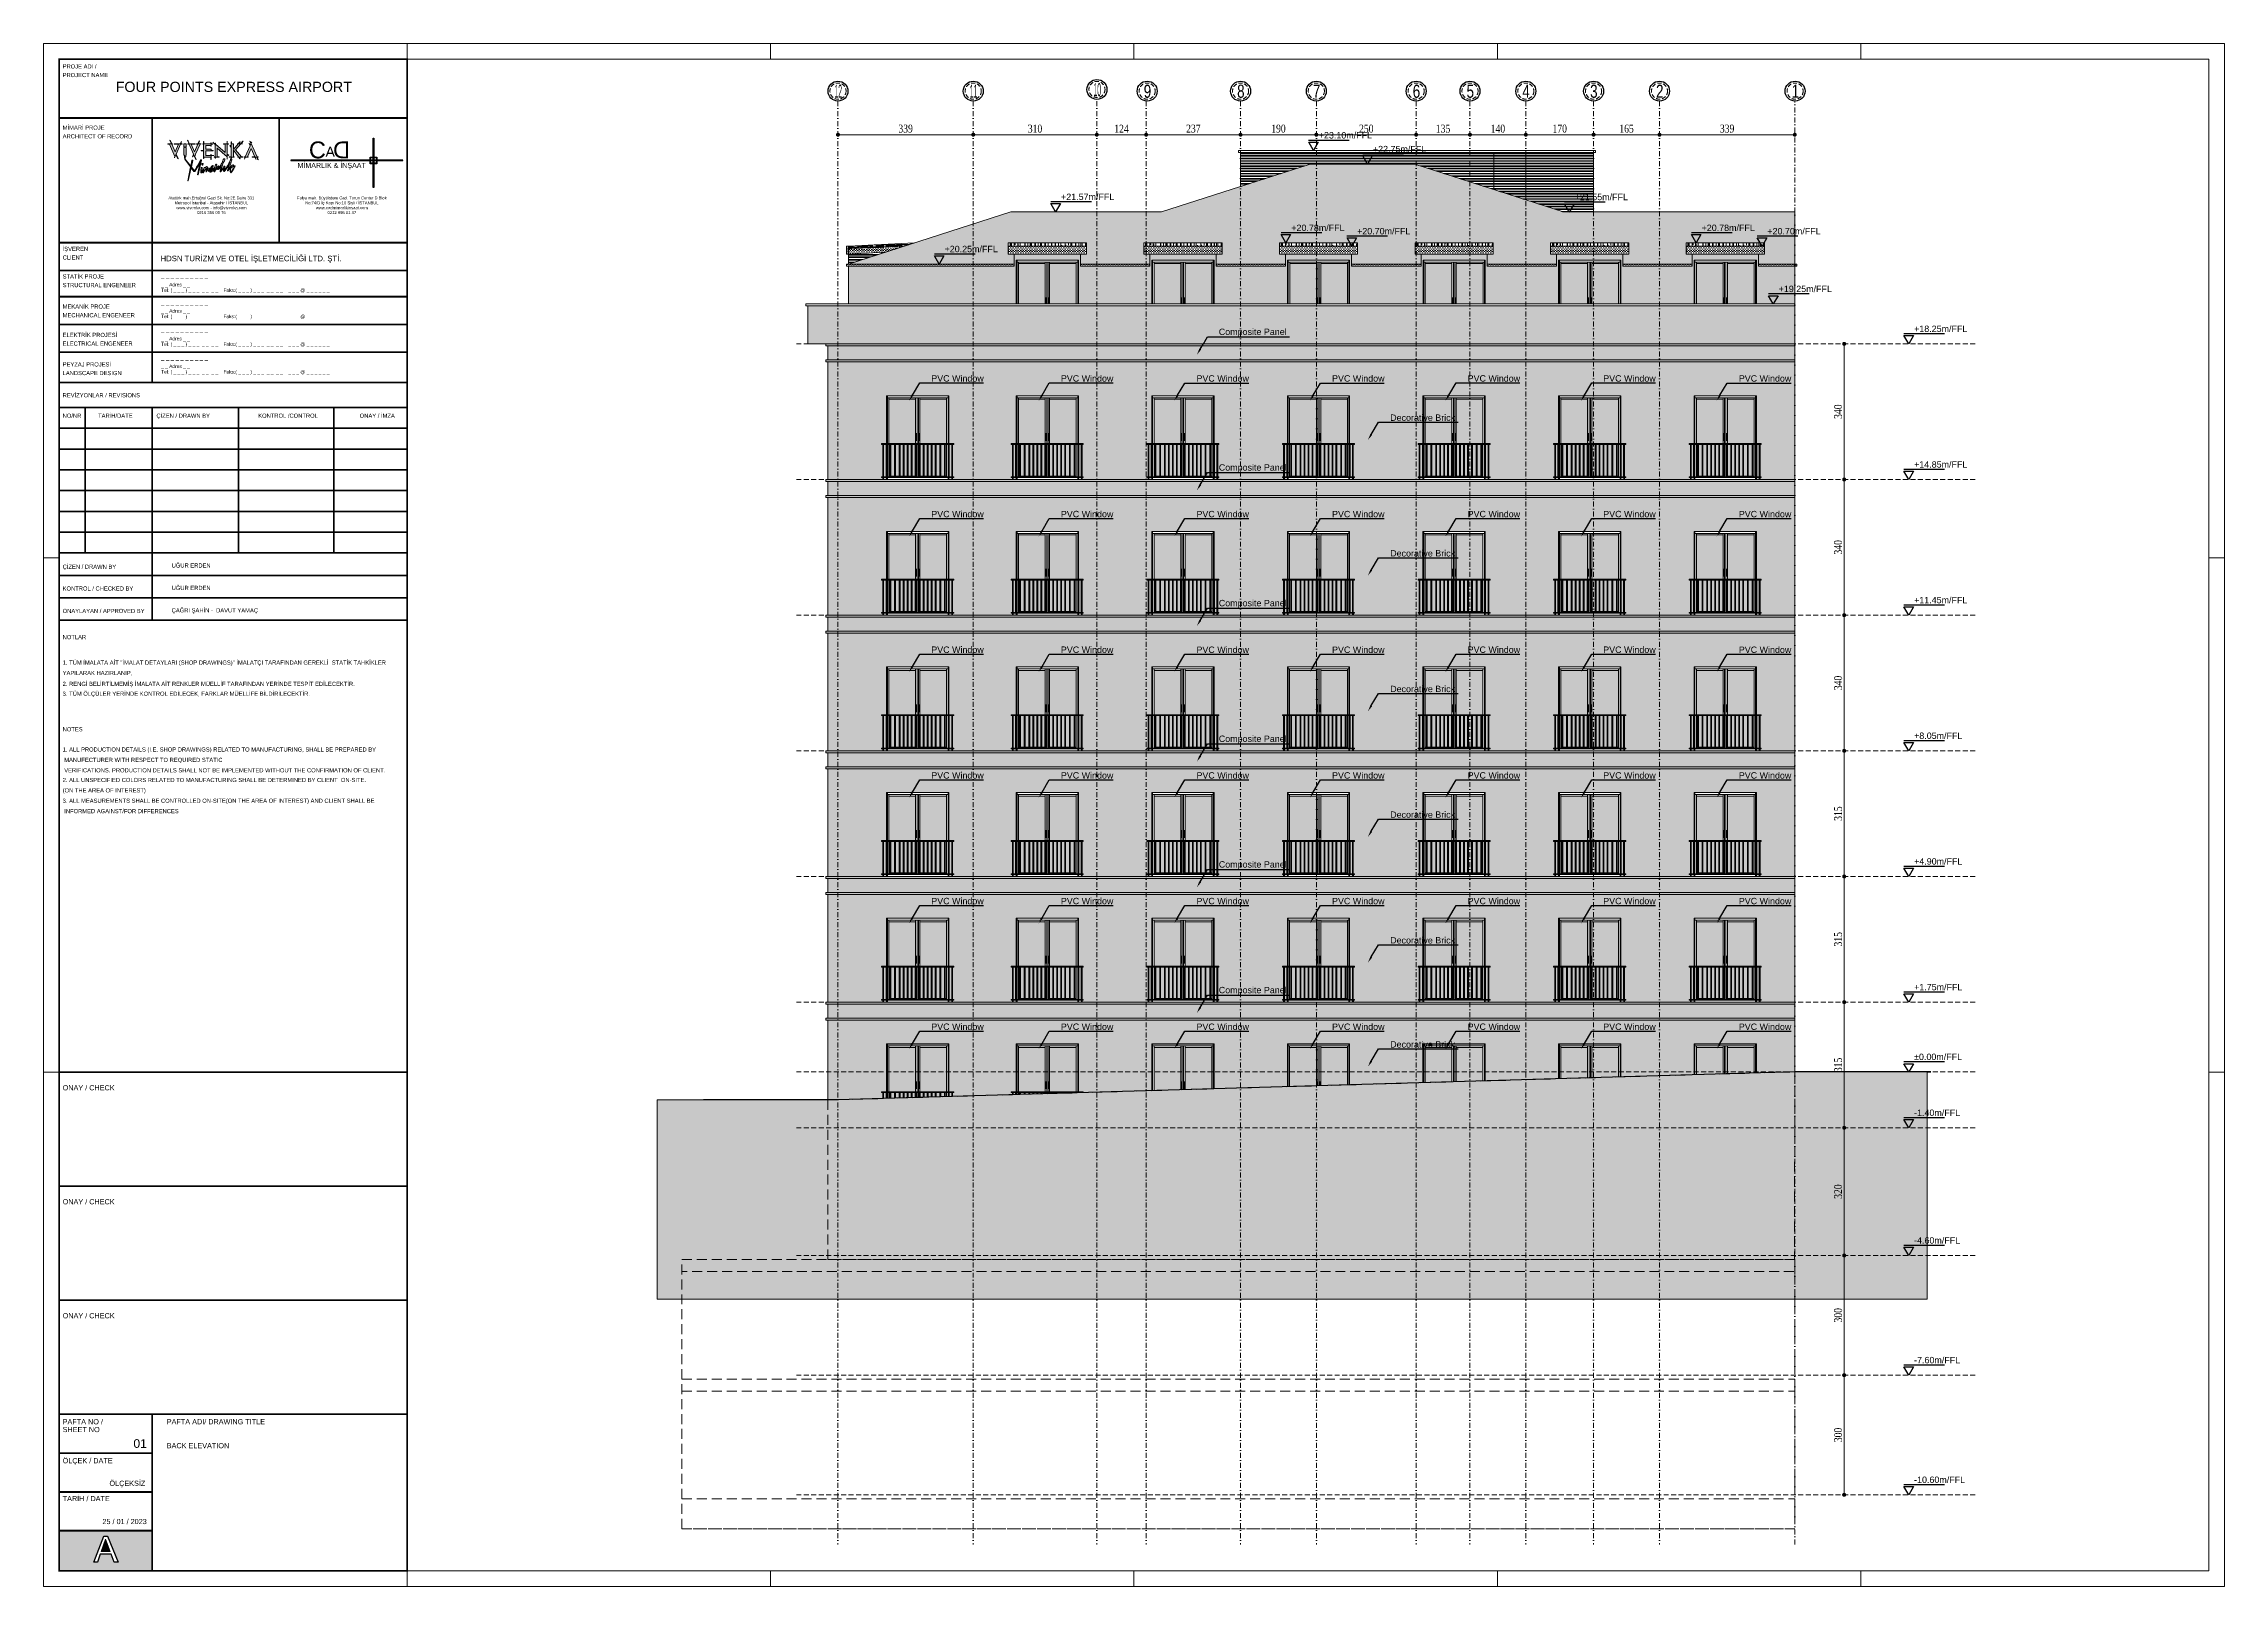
# Model space of a CAD drawing. Header units: millimetres. Extents: x 45909 to 130585, y -15988 to 8698.
# Drawn here: x 88308 to 93777, y 316 to 4183 of the extents above; entities that cross this region are included whole.
import ezdxf
from ezdxf import colors
from ezdxf.entities.mleader import LeaderData, LeaderLine
from ezdxf.enums import TextEntityAlignment as Align
from ezdxf.math import Vec2, Vec3

# ---------------------------------------------------------------- set-up
doc = ezdxf.new("R2010")
doc.units = ezdxf.units.MM
doc.set_wipeout_variables(frame=1)
for name, pattern in [('( Hidden )', [0.375, 0.25, -0.125]), ('DASHDOT2', [0.25, 0.125, -0.0625, 0, -0.0625]), ('HIDDENX2', [0.75, 0.5, -0.25])]:
    doc.linetypes.add(name, pattern=pattern)
doc.layers.get('Defpoints').update_dxf_attribs({"color": 151})
for name, color, linetype, lineweight in [('00 DOLAP', 7, 'Continuous', 5), ('0_YKA_layout', 11, 'Continuous', 18), ('_00_TT_FAÇADE BRICK', 240, 'Continuous', 0), ('_00_TT_FAÇADE COMPOSITE PANEL', 80, 'Continuous', 0), ('_00_TT_FAÇADE GENERAL', 220, 'Continuous', 0), ('_00_TT_ROOF LINE', 240, 'Continuous', 0), ('Aks balonu', 1, 'Continuous', 18), ('Aks numara', 1, 'Continuous', 13), ('duvar', 254, 'Continuous', 35), ('pln-kapen', 142, 'Continuous', 15), ('tefrıs', 143, 'Continuous', 15), ('YAZI', 102, 'Continuous', 25), ('ölç', 63, 'Continuous', 20)]:
    doc.layers.add(name, color=color, linetype=linetype, lineweight=lineweight)
doc.layers.add('28892-05-E-010$0$A000T7-Text', color=7, linetype='Continuous')
doc.layers.add('Aks', color=13, linetype='DASHDOT2')
doc.styles.add('28892-05-E-010$0$Standard', font='simplex.shx')
doc.styles.add('antet', font='arial.ttf')
doc.styles.add('Ariel', font='arial.ttf')
doc.styles.add('PROJE', font='arial.ttf', dxfattribs={"width": 0.7, "height": 15})
doc.styles.add('RK-BODRUM KAT PLANI$0$Standard', font='arial.ttf')
doc.styles.get("Standard").update_dxf_attribs({"font": 'arial.ttf'})
doc.styles.add('TRS', font='times.ttf', dxfattribs={"width": 0.8})
doc.dimstyles.new('dış ölçü', dxfattribs={"dimtxt": 12, "dimasz": 5, "dimexe": 5, "dimexo": 35, "dimgap": 5, "dimtad": 1, "dimdec": 0, "dimdsep": 46, "dimtxsty": 'TRS', "dimblk": 'DOT', "dimcen": 0, "dimdle": 0.1, "dimclrd": 256, "dimclre": 256, "dimclrt": 73, "dimadec": 0, "dimazin": 0, "dimtfac": 0.3, "dimtdec": 0, "dimtix": 1, "dimtmove": 2, "dimatfit": 3, "dimldrblk": 'DOT', "dimfxl": 1, "dimfxlon": 1, "dimtolj": 1, "dimarcsym": 0})
pattern_1 = [(0, (-210860.59, 969.31), (0, 12.7), []), (90, (-210860.59, 969.31), (-25.4, 2e-15), [12.7, -12.7]), (90, (-210847.89, 969.31), (-25.4, 2e-15), [-12.7, 12.7])]
pattern_2 = [(180, (-210855.5903, 3084.25), (-5.55625, -3.175), [7.9375, -1.5875, 0, -1.5875])]

msp = doc.modelspace()

# ---------------------------------------------------------------- texts
at = {"color": 7, "style": 'antet'}
for s, height, p in [('PROJE ADI /', 10.4161, (88355.86, 4120.61)), ('PROJECT NAME', 10.4161, (88355.86, 4098.91)), ('ARCHITECT OF RECORD', 10.4161, (88355.86, 3945.44)), ('MİMARİ PROJE', 10.4161, (88355.86, 3967.14)), ('İŞVEREN', 10.416, (88355.86, 3663.32)), ('CLIENT', 10.416, (88355.86, 3641.62)), ('STATİK PROJE ', 10.4161, (88355.86, 3594.08)), ('STRUCTURAL ENGENEER', 10.4161, (88355.86, 3572.38)), ('_ _ _ _ _ _ _ _ _ _', 10.4161, (88602.79, 3595.58)), ('MEKANİK PROJE', 10.4161, (88355.86, 3518.61)), ('MECHANICAL ENGENEER', 10.4161, (88355.86, 3496.91)), ('_ _ _ _ _ _ _ _ _ _', 10.4161, (88602.79, 3529.61)), ('ELEKTRİK PROJESİ', 10.4161, (88355.86, 3447.56)), ('_ _ _ _ _ _ _ _ _ _', 10.4161, (88602.79, 3460.17)), ('ELECTRICAL ENGENEER', 10.4161, (88355.86, 3425.86)), ('PEYZAJ PROJESİ', 10.4161, (88355.86, 3373.58)), ('LANDSCAPE DESIGN', 10.4161, (88355.86, 3351.88)), ('_ _ _ _ _ _ _ _ _ _', 10.4161, (88602.79, 3390.73)), ('REVİZYONLAR / REVISIONS', 10.4161, (88355.86, 3296.36)), ('NO/NR', 10.416, (88355.86, 3244.98)), ('TARİH/DATE', 10.416, (88444.75, 3244.98)), ('ÇİZEN / DRAWN BY', 10.4161, (88591.02, 3244.98)), ('KONTROL /CONTROL', 10.4161, (88846.31, 3244.98)), ('ONAY / İMZA', 10.4161, (89100.74, 3244.98)), ('ÇİZEN / DRAWN BY                                     ', 10.4161, (88355.86, 2866.39)), ('UĞUR ERDEN', 10.416, (88629.14, 2869.6)), ('KONTROL / CHECKED BY', 10.4161, (88355.86, 2811.89)), ('UĞUR ERDEN', 10.416, (88629.14, 2813.4)), ('ONAYLAYAN / APPROVED BY', 10.4161, (88355.86, 2755.69)), ('ÇAĞRI ŞAHİN -  DAVUT YAMAÇ', 10.4161, (88629.14, 2757.2)), ('ONAY / CHECK', 13.0202, (88355.86, 1559.22)), ('ONAY / CHECK', 13.0202, (88355.86, 1273.5)), ('ONAY / CHECK', 13.0202, (88355.86, 987.78)), ('SHEET NO', 13.02, (88355.86, 702.48)), ('PAFTA NO /', 13.02, (88355.86, 722.01)), ('PAFTA ADI/ DRAWING TITLE', 13.0202, (88616.9, 722.01)), ('BACK ELEVATION', 13.0202, (88616.9, 662.19)), ('ÖLÇEK / DATE', 13.0202, (88355.86, 624.36)), ('ÖLÇEKSİZ', 13.02, (88473.21, 567.71)), ('TARİH / DATE', 13.0202, (88355.86, 529.45)), ('25 / 01 / 2023', 13.0202, (88455.62, 471.92))]:
    msp.add_text(s, height=height, dxfattribs=at).set_placement(p)
at = {"style": 'Ariel'}
for s, height, p in [('FOUR POINTS EXPRESS AIRPORT', 25.6119, (88488.9, 4061.72)), ('HDSN TURİZM VE OTEL İŞLETMECİLİĞİ LTD. ŞTİ.', 13.8837, (88601.36, 3637.4)), ('_ _ Adres _ _', 8.6801, (88602.79, 3574.49)), ('Tel: ( _ _ _ ) _ _ _  _ _  _ _    Faks:( _ _ _ ) _ _ _  _ _  _ _    _ _ _ @ _ _ _ _ _ _ ', 8.6801, (88602.83, 3560.71)), ('_ _ Adres _ _', 8.6801, (88602.79, 3508.53)), ('Tel: ( _ _ _ ) _ _ _  _ _  _ _    Faks:( _ _ _ ) _ _ _  _ _  _ _    _ _ _ @ _ _ _ _ _ _ ', 8.6801, (88602.83, 3494.74)), ('_ _ Adres _ _', 8.6801, (88602.79, 3439.08)), ('Tel: ( _ _ _ ) _ _ _  _ _  _ _    Faks:( _ _ _ ) _ _ _  _ _  _ _    _ _ _ @ _ _ _ _ _ _ ', 8.6801, (88602.83, 3425.3)), ('_ _ Adres _ _', 8.6801, (88602.79, 3369.64)), ('Tel: ( _ _ _ ) _ _ _  _ _  _ _    Faks:( _ _ _ ) _ _ _  _ _  _ _    _ _ _ @ _ _ _ _ _ _ ', 8.6801, (88602.83, 3355.86))]:
    msp.add_text(s, height=height, dxfattribs=at).set_placement(p)
msp.add_attdef('01', text='01', height=21.7).set_placement((88566.98, 663.08), align=Align.RIGHT)
at = {"layer": '00 DOLAP', "char_height": 7.378, "attachment_point": 1, "style": 'RK-BODRUM KAT PLANI$0$Standard'}
for s, insert in [('\\A1;\\pxqc;Atatürk mah.Ertuğrul Gazi Sk. No:2E Daire 331\\PMetropol İstanbul - Ataşehir / İSTANBUL\\Pwww.vivenka.com - info@vivenka.com \\P0216 356 00 76', (88607.64, 3799.9)), ('\\A1;\\pxqc;Fulya mah. Büyükdere Cad. Torun Center D Blok No:74/D İç Kapı No:10 Şişli / İSTANBUL\\Pwww.cadmimarlikinsaat.com\\P0212 995 01 47', (88934.77, 3799.9))]:
    msp.add_mtext_dynamic_manual_height_columns(s, width=242.4111, gutter_width=16.5, heights=[99.18], dxfattribs=dict(at, insert=insert))

# ---------------------------------------------------------------- blocks, each defined once
blk = doc.blocks.new('A$C55bae10a')
at = {"layer": 'pln-kapen', "true_color": 0x0390bf, "transparency": 33554457}
h = blk.add_hatch(color=142, dxfattribs=at)
h.dxf.hatch_style = 1
h.paths.add_polyline_path([(-83.4, 201.3), (-150.4, 201.3), (-150.4, 8.7), (-83.4, 8.7)])
h = blk.add_hatch(color=142, dxfattribs=at)
h.dxf.hatch_style = 1
h.paths.add_polyline_path([(-72.6, 8.7), (-5.6, 8.7), (-5.6, 201.3), (-72.6, 201.3)])
at = {"layer": 'pln-kapen'}
for points in [[(-156, 210), (0, 210), (0, 0), (-156, 0)], [(-156, 210), (-154.1, 210), (-154.1, 0), (-156, 0)], [(-154.1, 205), (-1.9, 205), (-1.9, 210), (-154.1, 210)], [(-150.4, 205), (-154.1, 205), (-154.1, 5), (-150.4, 5)], [(-83.4, 205), (-83.4, 201.3), (-150.4, 201.3), (-150.4, 205)], [(-83.4, 205), (-79.7, 205), (-79.7, 5), (-83.4, 5)], [(-79.7, 205), (-76.3, 205), (-76.3, 5), (-79.7, 5)], [(-76.3, 205), (-72.6, 205), (-72.6, 5), (-76.3, 5)], [(-72.6, 205), (-76.3, 205), (-76.3, 5), (-72.6, 5)], [(-72.6, 205), (-72.6, 201.3), (-5.6, 201.3), (-5.6, 205)], [(-5.6, 205), (-1.9, 205), (-1.9, 5), (-5.6, 5)], [(-1.9, 210), (0, 210), (0, 0), (-1.9, 0)], [(-82.6, 115), (-82.6, 98), (-80.6, 98), (-80.6, 115)], [(-75.5, 115), (-75.5, 98), (-73.5, 98), (-73.5, 115)], [(-154.1, 0), (-1.9, 0), (-1.9, 5), (-154.1, 5)], [(-83.4, 5), (-83.4, 8.7), (-150.4, 8.7), (-150.4, 5)], [(-72.6, 5), (-72.6, 8.7), (-5.6, 8.7), (-5.6, 5)]]:
    blk.add_lwpolyline(points, close=True, dxfattribs=at)
blk = doc.blocks.new('A$C031dc6b3')
at = {"layer": '_00_TT_FAÇADE BRICK', "transparency": 33554559}
h = blk.add_hatch(dxfattribs=at)
h.set_pattern_fill('AR-RROOF', color=240, scale=0.5, angle=90)
h.set_pattern_definition([(90, (-59613.106, -9275.702), (-12.7, 27.94), [190.5, -25.4, 63.5, -12.7]), (90, (-59619.456, -9258.81), (-16.891, -12.7), [38.1, -4.191, 76.2, -9.525]), (90, (-59623.901, -9269.352), (-8.509, 66.04), [101.6, -17.78, 50.8, -12.7])])
h.paths.add_polyline_path([(0, 330.7), (-580.4, 330.7), (-953, 450.5), (-1215, 450.5), (-1587.6, 330.7), (-1965.8, 330.7), (-2372.5, 200), (-1957.2, 200), (-1957.2, 224.8), (-1972.2, 224.8), (-1972.2, 253), (-1776.2, 253), (-1776.2, 224.8), (-1791.2, 224.8), (-1791.2, 200), (-1617.2, 200), (-1617.2, 224.8), (-1632.2, 224.8), (-1632.2, 253), (-1436.2, 253), (-1436.2, 224.8), (-1451.2, 224.8), (-1451.2, 200), (-1277.2, 200), (-1277.2, 224.8), (-1292.2, 224.8), (-1292.2, 253), (-1096.2, 253), (-1096.2, 224.8), (-1111.2, 224.8), (-1111.2, 200), (-937.2, 200), (-937.2, 224.8), (-952.2, 224.8), (-952.2, 253), (-756.2, 253), (-756.2, 224.8), (-771.2, 224.8), (-771.2, 200), (-597.2, 200), (-597.2, 224.8), (-612.2, 224.8), (-612.2, 253), (-416.2, 253), (-416.2, 224.8), (-431.2, 224.8), (-431.2, 200), (-257.2, 200), (-257.2, 224.8), (-272.2, 224.8), (-272.2, 253), (-76.2, 253), (-76.2, 224.8), (-91.2, 224.8), (-91.2, 200), (0, 200)])
h = blk.add_hatch(dxfattribs=at)
h.set_pattern_fill('PLAST', color=252)
h.set_pattern_definition([(0, (-59613.106, -9275.702), (0, 6.35), []), (0, (-59613.106, -9274.908), (0, 6.35), []), (0, (-59613.106, -9274.114), (0, 6.35), [])])
h.paths.add_polyline_path([(-1390, 480), (-1390, 394.2), (-1215, 450.5), (-953, 450.5), (-580.4, 330.7), (-504.4, 330.7), (-504.4, 480)])
h = blk.add_hatch(dxfattribs=at)
h.set_pattern_fill('AR-RROOF', color=12, scale=0.2)
h.set_pattern_definition([(0, (-67566.5056, -9275.7015), (11.176, 5.08), [76.2, -10.16, 25.4, -5.08]), (0, (-67559.749, -9273.1615), (-5.08, 6.7564), [15.24, -1.6764, 30.48, -3.81]), (0, (-67563.9656, -9271.3835), (26.416, 3.4036), [40.64, -7.112, 20.32, -5.08])])
h.paths.add_polyline_path([(-2372.5, 244.8), (-2372.5, 237.8), (-2233.3, 244.7), (-2207.5, 253)])
h = blk.add_hatch(dxfattribs=at)
h.set_pattern_fill('PLAST', color=252)
h.set_pattern_definition([(0, (-67566.5056, -9275.7015), (0, 6.35), []), (0, (-67566.5056, -9274.908), (0, 6.35), []), (0, (-67566.5056, -9274.114), (0, 6.35), [])])
h.paths.add_polyline_path([(-2372.5, 224.8), (-2372.5, 200), (-2281.2, 229.4)])
h = blk.add_hatch(dxfattribs=at)
h.set_pattern_fill('BRICK', color=256, scale=2)
h.set_pattern_definition([(0, (-59613.106, -9275.702), (0, 12.7), []), (90, (-59613.106, -9275.702), (-25.4, 2e-15), [12.7, -12.7]), (90, (-59600.406, -9275.702), (-25.4, 2e-15), [-12.7, 12.7])])
h.paths.add_polyline_path([(-2372.5, 195), (-1957.2, 195), (-1957.2, 224.8), (-1791.2, 224.8), (-1791.2, 195), (-1617.2, 195), (-1617.2, 224.8), (-1451.2, 224.8), (-1451.2, 195), (-1277.2, 195), (-1277.2, 224.8), (-1111.2, 224.8), (-1111.2, 195), (-937.2, 195), (-937.2, 224.8), (-771.2, 224.8), (-771.2, 195), (-597.2, 195), (-597.2, 224.8), (-431.2, 224.8), (-431.2, 195), (-257.2, 195), (-257.2, 224.8), (-91.2, 224.8), (-91.2, 195), (0, 195), (0, 0), (-96.2, 0), (-96.2, 210), (-252.2, 210), (-252.2, 0), (-436.2, 0), (-436.2, 210), (-592.2, 210), (-592.2, 0), (-776.2, 0), (-776.2, 210), (-932.2, 210), (-932.2, 0), (-1116.2, 0), (-1116.2, 210), (-1272.2, 210), (-1272.2, 0), (-1456.2, 0), (-1456.2, 210), (-1612.2, 210), (-1612.2, 0), (-1796.2, 0), (-1796.2, 210), (-1952.2, 210), (-1952.2, 0), (-2372.5, 0)])
h = blk.add_hatch(dxfattribs=at)
h.set_pattern_fill('AR-RROOF', color=240, scale=0.5, angle=90)
h.set_pattern_definition([(90, (-65872.167, -9295.699), (-12.7, 27.94), [190.5, -25.4, 63.5, -12.7]), (90, (-65878.517, -9278.808), (-16.891, -12.7), [38.1, -4.191, 76.2, -9.525]), (90, (-65882.962, -9289.349), (-8.509, 66.04), [101.6, -17.78, 50.8, -12.7])])
h.paths.add_polyline_path([(-1972.2, 244.8), (-1776.2, 244.8), (-1776.2, 253), (-1972.2, 253)])
h = blk.add_hatch(dxfattribs=at)
h.set_pattern_fill('AR-RROOF', color=240, scale=0.5, angle=90)
h.set_pattern_definition([(90, (-65532.167, -9295.699), (-12.7, 27.94), [190.5, -25.4, 63.5, -12.7]), (90, (-65538.517, -9278.808), (-16.891, -12.7), [38.1, -4.191, 76.2, -9.525]), (90, (-65542.962, -9289.349), (-8.509, 66.04), [101.6, -17.78, 50.8, -12.7])])
h.paths.add_polyline_path([(-1632.2, 244.8), (-1436.2, 244.8), (-1436.2, 253), (-1632.2, 253)])
h = blk.add_hatch(dxfattribs=at)
h.set_pattern_fill('AR-RROOF', color=240, scale=0.5, angle=90)
h.set_pattern_definition([(90, (-65192.168, -9295.699), (-12.7, 27.94), [190.5, -25.4, 63.5, -12.7]), (90, (-65198.518, -9278.808), (-16.891, -12.7), [38.1, -4.191, 76.2, -9.525]), (90, (-65202.963, -9289.349), (-8.509, 66.04), [101.6, -17.78, 50.8, -12.7])])
h.paths.add_polyline_path([(-1292.2, 244.8), (-1096.2, 244.8), (-1096.2, 253), (-1292.2, 253)])
h = blk.add_hatch(dxfattribs=at)
h.set_pattern_fill('AR-RROOF', color=240, scale=0.5, angle=90)
h.set_pattern_definition([(90, (-64852.168, -9295.699), (-12.7, 27.94), [190.5, -25.4, 63.5, -12.7]), (90, (-64858.518, -9278.808), (-16.891, -12.7), [38.1, -4.191, 76.2, -9.525]), (90, (-64862.963, -9289.349), (-8.509, 66.04), [101.6, -17.78, 50.8, -12.7])])
h.paths.add_polyline_path([(-952.2, 244.8), (-756.2, 244.8), (-756.2, 253), (-952.2, 253)])
h = blk.add_hatch(dxfattribs=at)
h.set_pattern_fill('AR-RROOF', color=240, scale=0.5, angle=90)
h.set_pattern_definition([(90, (-64512.167, -9295.699), (-12.7, 27.94), [190.5, -25.4, 63.5, -12.7]), (90, (-64518.517, -9278.808), (-16.891, -12.7), [38.1, -4.191, 76.2, -9.525]), (90, (-64522.9625, -9289.349), (-8.509, 66.04), [101.6, -17.78, 50.8, -12.7])])
h.paths.add_polyline_path([(-612.2, 244.8), (-416.2, 244.8), (-416.2, 253), (-612.2, 253)])
h = blk.add_hatch(dxfattribs=at)
h.set_pattern_fill('AR-RROOF', color=240, scale=0.5, angle=90)
h.set_pattern_definition([(90, (-64172.167, -9295.699), (-12.7, 27.94), [190.5, -25.4, 63.5, -12.7]), (90, (-64178.517, -9278.808), (-16.891, -12.7), [38.1, -4.191, 76.2, -9.525]), (90, (-64182.9625, -9289.349), (-8.509, 66.04), [101.6, -17.78, 50.8, -12.7])])
h.paths.add_polyline_path([(-272.2, 244.8), (-76.2, 244.8), (-76.2, 253), (-272.2, 253)])
at = {"layer": '_00_TT_ROOF LINE', "transparency": 33554559}
h = blk.add_hatch(dxfattribs=at)
h.set_pattern_fill('DASH', color=120)
h.set_pattern_definition([(0, (-67566.5056, -9275.7015), (3.175, 3.175), [3.175, -3.175])])
h.paths.add_polyline_path([(-2372.5, 224.8), (-2377.5, 224.8), (-2377.5, 244.8), (-2372.5, 244.8)])
h = blk.add_hatch(dxfattribs=at)
h.set_pattern_fill('DASH', color=120)
h.set_pattern_definition([(0, (-67566.5056, -9375.7015), (3.175, 3.175), [3.175, -3.175])])
h.paths.add_polyline_path([(-2372.5, 237.8), (-2372.5, 224.8), (-2281.2, 229.4), (-2233.3, 244.7)])
h = blk.add_hatch(dxfattribs=at)
h.set_pattern_fill('DASH', color=120)
h.set_pattern_definition([(0, (-65872.167, -9295.6987), (3.175, 3.175), [3.175, -3.175])])
h.paths.add_polyline_path([(-1972.2, 244.8), (-1776.2, 244.8), (-1776.2, 224.8), (-1972.2, 224.8)])
h = blk.add_hatch(dxfattribs=at)
h.set_pattern_fill('DASH', color=120)
h.set_pattern_definition([(0, (-65532.167, -9295.6987), (3.175, 3.175), [3.175, -3.175])])
h.paths.add_polyline_path([(-1632.2, 244.8), (-1436.2, 244.8), (-1436.2, 224.8), (-1632.2, 224.8)])
h = blk.add_hatch(dxfattribs=at)
h.set_pattern_fill('DASH', color=120)
h.set_pattern_definition([(0, (-65192.168, -9295.6987), (3.175, 3.175), [3.175, -3.175])])
h.paths.add_polyline_path([(-1292.2, 244.8), (-1096.2, 244.8), (-1096.2, 224.8), (-1292.2, 224.8)])
h = blk.add_hatch(dxfattribs=at)
h.set_pattern_fill('DASH', color=120)
h.set_pattern_definition([(0, (-64852.168, -9295.6987), (3.175, 3.175), [3.175, -3.175])])
h.paths.add_polyline_path([(-952.2, 244.8), (-756.2, 244.8), (-756.2, 224.8), (-952.2, 224.8)])
h = blk.add_hatch(dxfattribs=at)
h.set_pattern_fill('DASH', color=120)
h.set_pattern_definition([(0, (-64512.1675, -9295.6987), (3.175, 3.175), [3.175, -3.175])])
h.paths.add_polyline_path([(-612.2, 244.8), (-416.2, 244.8), (-416.2, 224.8), (-612.2, 224.8)])
h = blk.add_hatch(dxfattribs=at)
h.set_pattern_fill('DASH', color=120)
h.set_pattern_definition([(0, (-64172.1675, -9295.6987), (3.175, 3.175), [3.175, -3.175])])
h.paths.add_polyline_path([(-272.2, 244.8), (-76.2, 244.8), (-76.2, 224.8), (-272.2, 224.8)])
h = blk.add_hatch(dxfattribs=at)
h.set_pattern_fill('DASH', color=120)
h.set_pattern_definition([(0, (-67595.4732, -9280.7017), (3.175, 3.175), [3.175, -3.175])])
h.paths.add_polyline_path([(-2377.5, 195), (-1957.2, 195), (-1957.2, 200), (-2377.5, 200)])
h = blk.add_hatch(dxfattribs=at)
h.set_pattern_fill('DASH', color=120)
h.set_pattern_definition([(0, (-67206.2417, -9280.7017), (3.175, 3.175), [3.175, -3.175])])
h.paths.add_polyline_path([(-1791.2, 195), (-1617.2, 195), (-1617.2, 200), (-1791.2, 200)])
h = blk.add_hatch(dxfattribs=at)
h.set_pattern_fill('DASH', color=120)
h.set_pattern_definition([(0, (-66823.2875, -9280.7017), (3.175, 3.175), [3.175, -3.175])])
h.paths.add_polyline_path([(-1451.2, 195), (-1277.2, 195), (-1277.2, 200), (-1451.2, 200)])
h = blk.add_hatch(dxfattribs=at)
h.set_pattern_fill('DASH', color=120)
h.set_pattern_definition([(0, (-66515.6686, -9280.7017), (3.175, 3.175), [3.175, -3.175])])
h.paths.add_polyline_path([(-1111.2, 195), (-937.2, 195), (-937.2, 200), (-1111.2, 200)])
h = blk.add_hatch(dxfattribs=at)
h.set_pattern_fill('DASH', color=120)
h.set_pattern_definition([(0, (-66170.3824, -9280.7017), (3.175, 3.175), [3.175, -3.175])])
h.paths.add_polyline_path([(-771.2, 195), (-597.2, 195), (-597.2, 200), (-771.2, 200)])
h = blk.add_hatch(dxfattribs=at)
h.set_pattern_fill('DASH', color=120)
h.set_pattern_definition([(0, (-65831.374, -9280.7017), (3.175, 3.175), [3.175, -3.175])])
h.paths.add_polyline_path([(-431.2, 195), (-257.2, 195), (-257.2, 200), (-431.2, 200)])
h = blk.add_hatch(dxfattribs=at)
h.set_pattern_fill('DASH', color=120)
h.set_pattern_definition([(0, (-65511.1992, -9280.7017), (3.175, 3.175), [3.175, -3.175])])
h.paths.add_polyline_path([(-91.2, 195), (5, 195), (5, 200), (-91.2, 200)])
at = {"layer": '_00_TT_FAÇADE BRICK'}
blk.add_lwpolyline([(-2372.5, 195), (-1957.2, 195), (-1957.2, 224.8), (-1791.2, 224.8), (-1791.2, 195), (-1617.2, 195), (-1617.2, 224.8), (-1451.2, 224.8), (-1451.2, 195), (-1277.2, 195), (-1277.2, 224.8), (-1111.2, 224.8), (-1111.2, 195), (-937.2, 195), (-937.2, 224.8), (-771.2, 224.8), (-771.2, 195), (-597.2, 195), (-597.2, 224.8), (-431.2, 224.8), (-431.2, 195), (-257.2, 195), (-257.2, 224.8), (-91.2, 224.8), (-91.2, 195), (0, 195), (0, 0), (-96.2, 0), (-96.2, 210), (-252.2, 210), (-252.2, 0), (-436.2, 0), (-436.2, 210), (-592.2, 210), (-592.2, 0), (-776.2, 0), (-776.2, 210), (-932.2, 210), (-932.2, 0), (-1116.2, 0), (-1116.2, 210), (-1272.2, 210), (-1272.2, 0), (-1456.2, 0), (-1456.2, 210), (-1612.2, 210), (-1612.2, 0), (-1796.2, 0), (-1796.2, 210), (-1952.2, 210), (-1952.2, 0), (-2372.5, 0)], close=True, dxfattribs=at)
at = {"layer": '_00_TT_ROOF LINE'}
blk.add_lwpolyline([(0, 330.7), (-580.4, 330.7), (-953, 450.5), (-1215, 450.5), (-1587.6, 330.7), (-1965.8, 330.7), (-2372.5, 200), (-1957.2, 200), (-1957.2, 224.8), (-1972.2, 224.8), (-1972.2, 253), (-1776.2, 253), (-1776.2, 224.8), (-1791.2, 224.8), (-1791.2, 200), (-1617.2, 200), (-1617.2, 224.8), (-1632.2, 224.8), (-1632.2, 253), (-1436.2, 253), (-1436.2, 224.8), (-1451.2, 224.8), (-1451.2, 200), (-1277.2, 200), (-1277.2, 224.8), (-1292.2, 224.8), (-1292.2, 253), (-1096.2, 253), (-1096.2, 224.8), (-1111.2, 224.8), (-1111.2, 200), (-937.2, 200), (-937.2, 224.8), (-952.2, 224.8), (-952.2, 253), (-756.2, 253), (-756.2, 224.8), (-771.2, 224.8), (-771.2, 200), (-597.2, 200), (-597.2, 224.8), (-612.2, 224.8), (-612.2, 253), (-416.2, 253), (-416.2, 224.8), (-431.2, 224.8), (-431.2, 200), (-257.2, 200), (-257.2, 224.8), (-272.2, 224.8), (-272.2, 253), (-76.2, 253), (-76.2, 224.8), (-91.2, 224.8), (-91.2, 200), (0, 200), (0, 330.7)], dxfattribs=at)
at = {"layer": '_00_TT_ROOF LINE', "color": 6}
for points in [[(-1395, 485), (-1395, 480), (-499.4, 480), (-499.4, 485)], [(-1390, 480), (-1390, 394.2), (-1215, 450.5), (-953, 450.5), (-580.4, 330.7), (-504.4, 330.7), (-504.4, 480)], [(-2372.5, 224.8), (-2372.5, 200), (-2281.2, 229.4)]]:
    blk.add_lwpolyline(points, close=True, dxfattribs=at)
for points in [[(-754.7, 480), (-754.7, 386.7)], [(-674.7, 480), (-674.7, 361)]]:
    blk.add_lwpolyline(points, dxfattribs=at)
at = {"layer": '_00_TT_ROOF LINE'}
for points in [[(-2372.5, 224.8), (-2377.5, 224.8), (-2377.5, 244.8), (-2372.5, 244.8)], [(-2372.5, 244.8), (-2372.5, 237.8), (-2233.3, 244.7), (-2207.5, 253)], [(-2372.5, 237.8), (-2372.5, 224.8), (-2281.2, 229.4), (-2233.3, 244.7)], [(-1972.2, 244.8), (-1776.2, 244.8), (-1776.2, 253), (-1972.2, 253)], [(-1632.2, 244.8), (-1436.2, 244.8), (-1436.2, 253), (-1632.2, 253)], [(-1292.2, 244.8), (-1096.2, 244.8), (-1096.2, 253), (-1292.2, 253)], [(-952.2, 244.8), (-756.2, 244.8), (-756.2, 253), (-952.2, 253)], [(-612.2, 244.8), (-416.2, 244.8), (-416.2, 253), (-612.2, 253)], [(-272.2, 244.8), (-76.2, 244.8), (-76.2, 253), (-272.2, 253)]]:
    blk.add_lwpolyline(points, close=True, dxfattribs=at)
at = {"layer": '_00_TT_ROOF LINE', "color": 2}
blk.add_lwpolyline([(-2372.5, 244.8), (-2372.5, 224.8)], dxfattribs=at)
at = {"layer": '_00_TT_ROOF LINE', "color": 120}
for points in [[(-1972.2, 244.8), (-1776.2, 244.8), (-1776.2, 224.8), (-1972.2, 224.8)], [(-1632.2, 244.8), (-1436.2, 244.8), (-1436.2, 224.8), (-1632.2, 224.8)], [(-1292.2, 244.8), (-1096.2, 244.8), (-1096.2, 224.8), (-1292.2, 224.8)], [(-952.2, 244.8), (-756.2, 244.8), (-756.2, 224.8), (-952.2, 224.8)], [(-612.2, 244.8), (-416.2, 244.8), (-416.2, 224.8), (-612.2, 224.8)], [(-272.2, 244.8), (-76.2, 244.8), (-76.2, 224.8), (-272.2, 224.8)], [(-2377.5, 195), (-1957.2, 195), (-1957.2, 200), (-2377.5, 200)], [(-1791.2, 195), (-1617.2, 195), (-1617.2, 200), (-1791.2, 200)], [(-1451.2, 195), (-1277.2, 195), (-1277.2, 200), (-1451.2, 200)], [(-1111.2, 195), (-937.2, 195), (-937.2, 200), (-1111.2, 200)], [(-771.2, 195), (-597.2, 195), (-597.2, 200), (-771.2, 200)], [(-431.2, 195), (-257.2, 195), (-257.2, 200), (-431.2, 200)], [(-91.2, 195), (5, 195), (5, 200), (-91.2, 200)]]:
    blk.add_lwpolyline(points, close=True, dxfattribs=at)
at = {"layer": '_00_TT_ROOF LINE', "color": 2}
for p in [(-1796.2, 0), (-1456.2, 0), (-1116.2, 0), (-776.2, 0), (-436.2, 0), (-96.2, 0)]:
    blk.add_blockref('A$C55bae10a', p, dxfattribs=at)
blk = doc.blocks.new('A$C409fc617')
at = {"layer": '_00_TT_FAÇADE BRICK', "transparency": 33554559}
h = blk.add_hatch(dxfattribs=at)
h.set_pattern_fill('BRICK', color=256, scale=2)
h.set_pattern_definition(pattern_1)
h.paths.add_polyline_path([(0, -150), (0, -445), (147.5, -445), (147.5, -235), (303.5, -235), (303.5, -445), (472.5, -445), (472.5, -235), (628.5, -235), (628.5, -445), (812.5, -445), (812.5, -235), (968.5, -235), (968.5, -445), (1152.4, -445), (1152.4, -235), (1308.4, -235), (1308.4, -445), (1492.4, -445), (1492.4, -235), (1648.4, -235), (1648.4, -445), (1832.4, -445), (1832.4, -235), (1988.4, -235), (1988.4, -445), (2172.4, -445), (2172.4, -235), (2328.4, -235), (2328.4, -445), (2424.7, -445), (2424.7, -150)])
h = blk.add_hatch(dxfattribs=at)
h.set_pattern_fill('BRICK', color=256, scale=2)
h.set_pattern_definition([(0, (-210860.59, 629.31), (0, 12.7), []), (90, (-210860.59, 629.31), (-25.4, 2e-15), [12.7, -12.7]), (90, (-210847.89, 629.31), (-25.4, 2e-15), [-12.7, 12.7])])
h.paths.add_polyline_path([(0, -490), (0, -785), (147.5, -785), (147.5, -575), (303.5, -575), (303.5, -785), (472.5, -785), (472.5, -575), (628.5, -575), (628.5, -785), (812.5, -785), (812.5, -575), (968.5, -575), (968.5, -785), (1152.4, -785), (1152.4, -575), (1308.4, -575), (1308.4, -785), (1492.4, -785), (1492.4, -575), (1648.4, -575), (1648.4, -785), (1832.4, -785), (1832.4, -575), (1988.4, -575), (1988.4, -785), (2172.4, -785), (2172.4, -575), (2328.4, -575), (2328.4, -785), (2424.7, -785), (2424.7, -490)])
h = blk.add_hatch(dxfattribs=at)
h.set_pattern_fill('BRICK', color=256, scale=2)
h.set_pattern_definition([(0, (-210860.59, 289.31), (0, 12.7), []), (90, (-210860.59, 289.31), (-25.4, 2e-15), [12.7, -12.7]), (90, (-210847.89, 289.31), (-25.4, 2e-15), [-12.7, 12.7])])
h.paths.add_polyline_path([(0, -830), (0, -1125), (147.5, -1125), (147.5, -915), (303.5, -915), (303.5, -1125), (472.5, -1125), (472.5, -915), (628.5, -915), (628.5, -1125), (812.5, -1125), (812.5, -915), (968.5, -915), (968.5, -1125), (1152.4, -1125), (1152.4, -915), (1308.4, -915), (1308.4, -1125), (1492.4, -1125), (1492.4, -915), (1648.4, -915), (1648.4, -1125), (1832.4, -1125), (1832.4, -915), (1988.4, -915), (1988.4, -1125), (2172.4, -1125), (2172.4, -915), (2328.4, -915), (2328.4, -1125), (2424.7, -1125), (2424.7, -830)])
h = blk.add_hatch(dxfattribs=at)
h.set_pattern_fill('BRICK', color=256, scale=2)
h.set_pattern_definition([(0, (-210860.59, -25.69), (0, 12.7), []), (90, (-210860.59, -25.69), (-25.4, 2e-15), [12.7, -12.7]), (90, (-210847.89, -25.69), (-25.4, 2e-15), [-12.7, 12.7])])
h.paths.add_polyline_path([(0, -1170), (0, -1440), (147.5, -1440), (147.5, -1230), (303.5, -1230), (303.5, -1440), (472.5, -1440), (472.5, -1230), (628.5, -1230), (628.5, -1440), (812.5, -1440), (812.5, -1230), (968.5, -1230), (968.5, -1440), (1152.4, -1440), (1152.4, -1230), (1308.4, -1230), (1308.4, -1440), (1492.4, -1440), (1492.4, -1230), (1648.4, -1230), (1648.4, -1440), (1832.4, -1440), (1832.4, -1230), (1988.4, -1230), (1988.4, -1440), (2172.4, -1440), (2172.4, -1230), (2328.4, -1230), (2328.4, -1440), (2424.7, -1440), (2424.7, -1170)])
h = blk.add_hatch(dxfattribs=at)
h.set_pattern_fill('BRICK', color=256, scale=2)
h.set_pattern_definition([(0, (-210860.59, -340.69), (0, 12.7), []), (90, (-210860.59, -340.69), (-25.4, 2e-15), [12.7, -12.7]), (90, (-210847.89, -340.69), (-25.4, 2e-15), [-12.7, 12.7])])
h.paths.add_polyline_path([(0, -1485), (0, -1755), (147.5, -1755), (147.5, -1545), (303.5, -1545), (303.5, -1755), (472.5, -1755), (472.5, -1545), (628.5, -1545), (628.5, -1755), (812.5, -1755), (812.5, -1545), (968.5, -1545), (968.5, -1755), (1152.4, -1755), (1152.4, -1545), (1308.4, -1545), (1308.4, -1755), (1492.4, -1755), (1492.4, -1545), (1648.4, -1545), (1648.4, -1755), (1832.4, -1755), (1832.4, -1545), (1988.4, -1545), (1988.4, -1755), (2172.4, -1755), (2172.4, -1545), (2328.4, -1545), (2328.4, -1755), (2424.7, -1755), (2424.7, -1485)])
h = blk.add_hatch(dxfattribs=at)
h.set_pattern_fill('BRICK', color=256, scale=2)
h.set_pattern_definition([(0, (-210860.59, -655.69), (0, 12.7), []), (90, (-210860.59, -655.69), (-25.4, 2e-15), [12.7, -12.7]), (90, (-210847.89, -655.69), (-25.4, 2e-15), [-12.7, 12.7])])
h.paths.add_polyline_path([(0, -1800), (0, -2070), (147.5, -2070), (147.5, -1860), (303.5, -1860), (303.5, -2070), (472.5, -2070), (472.5, -1860), (628.5, -1860), (628.5, -2070), (812.5, -2070), (812.5, -1860), (968.5, -1860), (968.5, -2070), (1152.4, -2070), (1152.4, -1860), (1308.4, -1860), (1308.4, -2070), (1492.4, -2070), (1492.4, -1860), (1648.4, -1860), (1648.4, -2070), (1832.4, -2070), (1832.4, -1860), (1988.4, -1860), (1988.4, -2070), (2172.4, -2070), (2172.4, -1860), (2328.4, -1860), (2328.4, -2070), (2424.7, -2070), (2424.7, -1800)])
h = blk.add_hatch(dxfattribs=at)
h.set_pattern_fill('BRICK', color=256, scale=2)
h.set_pattern_definition(pattern_1)
h.paths.add_polyline_path([(0, -2114.9), (2425.2, -2114.9), (2425.2, -2390), (0, -2390)])
at = {"layer": '_00_TT_FAÇADE BRICK'}
for points in [[(0, -150), (0, -445), (147.5, -445), (147.5, -235), (303.5, -235), (303.5, -445), (472.5, -445), (472.5, -235), (628.5, -235), (628.5, -445), (812.5, -445), (812.5, -235), (968.5, -235), (968.5, -445), (1152.4, -445), (1152.4, -235), (1308.4, -235), (1308.4, -445), (1492.4, -445), (1492.4, -235), (1648.4, -235), (1648.4, -445), (1832.4, -445), (1832.4, -235), (1988.4, -235), (1988.4, -445), (2172.4, -445), (2172.4, -235), (2328.4, -235), (2328.4, -445), (2424.7, -445), (2424.7, -150)], [(0, -490), (0, -785), (147.5, -785), (147.5, -575), (303.5, -575), (303.5, -785), (472.5, -785), (472.5, -575), (628.5, -575), (628.5, -785), (812.5, -785), (812.5, -575), (968.5, -575), (968.5, -785), (1152.4, -785), (1152.4, -575), (1308.4, -575), (1308.4, -785), (1492.4, -785), (1492.4, -575), (1648.4, -575), (1648.4, -785), (1832.4, -785), (1832.4, -575), (1988.4, -575), (1988.4, -785), (2172.4, -785), (2172.4, -575), (2328.4, -575), (2328.4, -785), (2424.7, -785), (2424.7, -490)], [(0, -830), (0, -1125), (147.5, -1125), (147.5, -915), (303.5, -915), (303.5, -1125), (472.5, -1125), (472.5, -915), (628.5, -915), (628.5, -1125), (812.5, -1125), (812.5, -915), (968.5, -915), (968.5, -1125), (1152.4, -1125), (1152.4, -915), (1308.4, -915), (1308.4, -1125), (1492.4, -1125), (1492.4, -915), (1648.4, -915), (1648.4, -1125), (1832.4, -1125), (1832.4, -915), (1988.4, -915), (1988.4, -1125), (2172.4, -1125), (2172.4, -915), (2328.4, -915), (2328.4, -1125), (2424.7, -1125), (2424.7, -830)], [(0, -1170), (0, -1440), (147.5, -1440), (147.5, -1230), (303.5, -1230), (303.5, -1440), (472.5, -1440), (472.5, -1230), (628.5, -1230), (628.5, -1440), (812.5, -1440), (812.5, -1230), (968.5, -1230), (968.5, -1440), (1152.4, -1440), (1152.4, -1230), (1308.4, -1230), (1308.4, -1440), (1492.4, -1440), (1492.4, -1230), (1648.4, -1230), (1648.4, -1440), (1832.4, -1440), (1832.4, -1230), (1988.4, -1230), (1988.4, -1440), (2172.4, -1440), (2172.4, -1230), (2328.4, -1230), (2328.4, -1440), (2424.7, -1440), (2424.7, -1170)], [(0, -1485), (0, -1755), (147.5, -1755), (147.5, -1545), (303.5, -1545), (303.5, -1755), (472.5, -1755), (472.5, -1545), (628.5, -1545), (628.5, -1755), (812.5, -1755), (812.5, -1545), (968.5, -1545), (968.5, -1755), (1152.4, -1755), (1152.4, -1545), (1308.4, -1545), (1308.4, -1755), (1492.4, -1755), (1492.4, -1545), (1648.4, -1545), (1648.4, -1755), (1832.4, -1755), (1832.4, -1545), (1988.4, -1545), (1988.4, -1755), (2172.4, -1755), (2172.4, -1545), (2328.4, -1545), (2328.4, -1755), (2424.7, -1755), (2424.7, -1485)], [(0, -1800), (0, -2070), (147.5, -2070), (147.5, -1860), (303.5, -1860), (303.5, -2070), (472.5, -2070), (472.5, -1860), (628.5, -1860), (628.5, -2070), (812.5, -2070), (812.5, -1860), (968.5, -1860), (968.5, -2070), (1152.4, -2070), (1152.4, -1860), (1308.4, -1860), (1308.4, -2070), (1492.4, -2070), (1492.4, -1860), (1648.4, -1860), (1648.4, -2070), (1832.4, -2070), (1832.4, -1860), (1988.4, -1860), (1988.4, -2070), (2172.4, -2070), (2172.4, -1860), (2328.4, -1860), (2328.4, -2070), (2424.7, -2070), (2424.7, -1800)], [(0, -2114.9), (2425.2, -2114.9), (2425.2, -2390), (0, -2390)]]:
    blk.add_lwpolyline(points, close=True, dxfattribs=at)
at = {"layer": '_00_TT_ROOF LINE', "color": 4}
blk.add_blockref('A$C031dc6b3', (2424.7, -105), dxfattribs=at)
at = {"color": 60}
blk.add_wipeout([(-54.8, -5), (2424.7, -5), (2424.7, -10), (-54.8, -10)], dxfattribs=at).dxf.layer = '_00_TT_FAÇADE BRICK'
blk.add_wipeout([(2424.7, -10), (-49.8, -10), (-49.8, -105), (2424.7, -105)]).dxf.layer = '_00_TT_ROOF LINE'
at = {"layer": '_00_TT_FAÇADE BRICK', "transparency": 33554559}
h = blk.add_hatch(dxfattribs=at)
h.set_pattern_fill('BRICK', color=256, scale=2)
h.set_pattern_definition(pattern_1)
h.paths.add_polyline_path([(2424.7, -10), (-49.8, -10), (-49.8, -105), (2424.7, -105)])
at = {"layer": '_00_TT_FAÇADE BRICK', "color": 60}
blk.add_lwpolyline([(-54.8, -5), (2424.7, -5), (2424.7, -10), (-54.8, -10)], close=True, dxfattribs=at)
at = {"layer": '_00_TT_FAÇADE BRICK'}
blk.add_lwpolyline([(2424.7, -10), (-49.8, -10), (-49.8, -105), (2424.7, -105)], close=True, dxfattribs=at)
blk = doc.blocks.new('A$C3bc03cf1')
at = {"layer": 'pln-kapen', "true_color": 0x0390bf, "transparency": 33554457}
h = blk.add_hatch(color=142, dxfattribs=at)
h.dxf.hatch_style = 1
h.paths.add_polyline_path([(-83.4, 201.3), (-150.4, 201.3), (-150.4, 8.7), (-83.4, 8.7)])
h = blk.add_hatch(color=142, dxfattribs=at)
h.dxf.hatch_style = 1
h.paths.add_polyline_path([(-72.6, 8.7), (-5.6, 8.7), (-5.6, 201.3), (-72.6, 201.3)])
at = {"layer": 'pln-kapen'}
for points in [[(0, 210), (-156, 210), (-156, 0), (0, 0)], [(-154.1, 210), (-156, 210), (-156, 0), (-154.1, 0)], [(-1.9, 205), (-154.1, 205), (-154.1, 210), (-1.9, 210)], [(-150.4, 205), (-154.1, 205), (-154.1, 5), (-150.4, 5)], [(-83.4, 205), (-83.4, 201.3), (-150.4, 201.3), (-150.4, 205)], [(-79.7, 205), (-83.4, 205), (-83.4, 5), (-79.7, 5)], [(-83.4, 205), (-79.7, 205), (-79.7, 5), (-83.4, 5)], [(-76.3, 205), (-79.7, 205), (-79.7, 5), (-76.3, 5)], [(-72.6, 205), (-76.3, 205), (-76.3, 5), (-72.6, 5)], [(-72.6, 205), (-72.6, 201.3), (-5.6, 201.3), (-5.6, 205)], [(-5.6, 205), (-1.9, 205), (-1.9, 5), (-5.6, 5)], [(0, 210), (-1.9, 210), (-1.9, 0), (0, 0)], [(-80.5, 115), (-80.5, 98), (-82.5, 98), (-82.5, 115)], [(-73.4, 115), (-73.4, 98), (-75.4, 98), (-75.4, 115)], [(-1.9, 0), (-154.1, 0), (-154.1, 5), (-1.9, 5)], [(-83.4, 5), (-83.4, 8.7), (-150.4, 8.7), (-150.4, 5)], [(-72.6, 5), (-72.6, 8.7), (-5.6, 8.7), (-5.6, 5)]]:
    blk.add_lwpolyline(points, close=True, dxfattribs=at)
blk = doc.blocks.new('A$C203d2ffc')
at = {"color": 8}
blk.add_wipeout([(-177.8, 88), (2.9, 88), (2.9, 90), (-177.8, 90)], dxfattribs=at).dxf.layer = 'tefrıs'
blk.add_wipeout([(-174.9, 6.7), (-172.9, 6.7), (-172.9, 88), (-174.9, 88)], dxfattribs=at).dxf.layer = 'tefrıs'
blk.add_wipeout([(-166.9, 6.7), (-164.9, 6.7), (-164.9, 88), (-166.9, 88)], dxfattribs=at).dxf.layer = 'tefrıs'
blk.add_wipeout([(-156.9, 6.7), (-154.9, 6.7), (-154.9, 88), (-156.9, 88)], dxfattribs=at).dxf.layer = 'tefrıs'
blk.add_wipeout([(-145.3, 6.7), (-143.3, 6.7), (-143.3, 88), (-145.3, 88)], dxfattribs=at).dxf.layer = 'tefrıs'
blk.add_wipeout([(-133.5, 6.7), (-131.5, 6.7), (-131.5, 88), (-133.5, 88)], dxfattribs=at).dxf.layer = 'tefrıs'
blk.add_wipeout([(-123.5, 6.7), (-121.5, 6.7), (-121.5, 88), (-123.5, 88)], dxfattribs=at).dxf.layer = 'tefrıs'
blk.add_wipeout([(-113.5, 6.7), (-111.5, 6.7), (-111.5, 88), (-113.5, 88)], dxfattribs=at).dxf.layer = 'tefrıs'
blk.add_wipeout([(-103.5, 6.7), (-101.5, 6.7), (-101.5, 88), (-103.5, 88)], dxfattribs=at).dxf.layer = 'tefrıs'
blk.add_wipeout([(-93.5, 6.7), (-91.5, 6.7), (-91.5, 88), (-93.5, 88)], dxfattribs=at).dxf.layer = 'tefrıs'
blk.add_wipeout([(-83.5, 6.7), (-81.5, 6.7), (-81.5, 88), (-83.5, 88)], dxfattribs=at).dxf.layer = 'tefrıs'
blk.add_wipeout([(-73.5, 6.7), (-71.5, 6.7), (-71.5, 88), (-73.5, 88)], dxfattribs=at).dxf.layer = 'tefrıs'
blk.add_wipeout([(-63.5, 6.7), (-61.5, 6.7), (-61.5, 88), (-63.5, 88)], dxfattribs=at).dxf.layer = 'tefrıs'
blk.add_wipeout([(-53.5, 6.7), (-51.5, 6.7), (-51.5, 88), (-53.5, 88)], dxfattribs=at).dxf.layer = 'tefrıs'
blk.add_wipeout([(-43.5, 6.7), (-41.5, 6.7), (-41.5, 88), (-43.5, 88)], dxfattribs=at).dxf.layer = 'tefrıs'
blk.add_wipeout([(-31.7, 6.7), (-29.7, 6.7), (-29.7, 88), (-31.7, 88)], dxfattribs=at).dxf.layer = 'tefrıs'
blk.add_wipeout([(-20.2, 6.7), (-18.2, 6.7), (-18.2, 88), (-20.2, 88)], dxfattribs=at).dxf.layer = 'tefrıs'
blk.add_wipeout([(-10.2, 6.7), (-8.2, 6.7), (-8.2, 88), (-10.2, 88)], dxfattribs=at).dxf.layer = 'tefrıs'
blk.add_wipeout([(-2.2, 6.7), (-0.2, 6.7), (-0.2, 88), (-2.2, 88)], dxfattribs=at).dxf.layer = 'tefrıs'
at = {"layer": 'tefrıs', "color": 8}
blk.add_lwpolyline([(-177.8, 88), (2.9, 88), (2.9, 90), (-177.8, 90)], close=True, dxfattribs=at)
at = {"color": 8}
blk.add_wipeout([(-177.8, 4.7), (2.9, 4.7), (2.9, 6.7), (-177.8, 6.7)], dxfattribs=at).dxf.layer = 'tefrıs'
at = {"layer": 'tefrıs', "color": 8}
for points in [[(-145.3, 6.7), (-143.3, 6.7), (-143.3, 88), (-145.3, 88)], [(-133.5, 6.7), (-131.5, 6.7), (-131.5, 88), (-133.5, 88)], [(-123.5, 6.7), (-121.5, 6.7), (-121.5, 88), (-123.5, 88)], [(-113.5, 6.7), (-111.5, 6.7), (-111.5, 88), (-113.5, 88)], [(-103.5, 6.7), (-101.5, 6.7), (-101.5, 88), (-103.5, 88)], [(-93.5, 6.7), (-91.5, 6.7), (-91.5, 88), (-93.5, 88)], [(-83.5, 6.7), (-81.5, 6.7), (-81.5, 88), (-83.5, 88)], [(-73.5, 6.7), (-71.5, 6.7), (-71.5, 88), (-73.5, 88)], [(-63.5, 6.7), (-61.5, 6.7), (-61.5, 88), (-63.5, 88)], [(-53.5, 6.7), (-51.5, 6.7), (-51.5, 88), (-53.5, 88)], [(-43.5, 6.7), (-41.5, 6.7), (-41.5, 88), (-43.5, 88)], [(-31.7, 6.7), (-29.7, 6.7), (-29.7, 88), (-31.7, 88)]]:
    blk.add_lwpolyline(points, close=True, dxfattribs=at)
at = {"color": 8}
for points in [[(-174.9, 4.7), (-172.9, 4.7), (-172.9, 0), (-174.9, 0)], [(0, 4.7), (-2, 4.7), (-2, 0), (0, 0)]]:
    blk.add_wipeout(points, dxfattribs=at).dxf.layer = 'tefrıs'
at = {"layer": 'tefrıs', "color": 8}
for points in [[(-174.9, 6.7), (-172.9, 6.7), (-172.9, 88), (-174.9, 88)], [(-166.9, 6.7), (-164.9, 6.7), (-164.9, 88), (-166.9, 88)], [(-156.9, 6.7), (-154.9, 6.7), (-154.9, 88), (-156.9, 88)], [(-20.2, 6.7), (-18.2, 6.7), (-18.2, 88), (-20.2, 88)], [(-10.2, 6.7), (-8.2, 6.7), (-8.2, 88), (-10.2, 88)], [(-2.2, 6.7), (-0.2, 6.7), (-0.2, 88), (-2.2, 88)], [(-177.8, 4.7), (2.9, 4.7), (2.9, 6.7), (-177.8, 6.7)], [(-174.9, 4.7), (-172.9, 4.7), (-172.9, 0), (-174.9, 0)], [(0, 4.7), (-2, 4.7), (-2, 0), (0, 0)]]:
    blk.add_lwpolyline(points, close=True, dxfattribs=at)
blk = doc.blocks.new('A$C6449917f')
at = {"layer": '_00_TT_FAÇADE COMPOSITE PANEL'}
blk.add_blockref('A$C3bc03cf1', (0, -210), dxfattribs=at)
blk.add_blockref('A$C203d2ffc', (9.3, -210), dxfattribs=at)
blk = doc.blocks.new('A$Ce8ff4aaa')
at = {"layer": '_00_TT_FAÇADE COMPOSITE PANEL'}
for p in [(669.2, 2840), (994.2, 2840), (1334.2, 2840), (1674.2, 2840), (2014.2, 2840), (2354.2, 2840), (2694.2, 2840), (669.2, 2500), (994.2, 2500), (1334.2, 2500), (1674.2, 2500), (2014.2, 2500), (2354.2, 2500), (2694.2, 2500), (669.2, 2160), (994.2, 2160), (1334.2, 2160), (1674.2, 2160), (2014.2, 2160), (2354.2, 2160), (2694.2, 2160), (669.2, 1845), (994.2, 1845), (1334.2, 1845), (1674.2, 1845), (2014.2, 1845), (2354.2, 1845), (2694.2, 1845), (669.2, 1530), (994.2, 1530), (1334.2, 1530), (1674.2, 1530), (2014.2, 1530), (2354.2, 1530), (2694.2, 1530), (669.2, 1215.1), (994.2, 1215.1), (1334.2, 1215.1), (1674.2, 1215.1), (2014.2, 1215.1), (2354.2, 1215.1), (2694.2, 1215.1)]:
    blk.add_blockref('A$C6449917f', p, dxfattribs=at)
blk = doc.blocks.new('A$Cee43d80d')
at = {"layer": '_00_TT_FAÇADE COMPOSITE PANEL'}
h = blk.add_hatch(dxfattribs=at)
h.set_pattern_fill('ANSI36', color=252, angle=135)
h.set_pattern_definition(pattern_2)
h.paths.add_polyline_path([(2429.7, 1964.9), (0, 1964.9), (0, 1969.9), (5, 1969.9), (5, 2004.9), (0, 2004.9), (0, 2009.9), (2429.7, 2009.9), (2429.7, 2004.9), (2429.7, 1969.9)])
h = blk.add_hatch(dxfattribs=at)
h.set_pattern_fill('ANSI36', color=252, angle=135)
h.set_pattern_definition(pattern_2)
h.paths.add_polyline_path([(2429.7, 1624.9), (0, 1624.9), (0, 1629.9), (5, 1629.9), (5, 1664.9), (0, 1664.9), (0, 1669.9), (2429.7, 1669.9), (2429.7, 1664.9), (2429.7, 1629.9)])
h = blk.add_hatch(dxfattribs=at)
h.set_pattern_fill('ANSI36', color=252, angle=135)
h.set_pattern_definition(pattern_2)
h.paths.add_polyline_path([(2429.7, 1284.9), (0, 1284.9), (0, 1289.9), (5, 1289.9), (5, 1324.9), (0, 1324.9), (0, 1329.9), (2429.7, 1329.9), (2429.7, 1324.9), (2429.7, 1289.9)])
h = blk.add_hatch(dxfattribs=at)
h.set_pattern_fill('ANSI36', color=252, angle=135)
h.set_pattern_definition(pattern_2)
h.paths.add_polyline_path([(2429.7, 944.9), (0, 944.9), (0, 949.9), (5, 949.9), (5, 984.9), (0, 984.9), (0, 989.9), (2429.7, 989.9), (2429.7, 984.9), (2429.7, 949.9)])
h = blk.add_hatch(dxfattribs=at)
h.set_pattern_fill('ANSI36', color=252, angle=135)
h.set_pattern_definition(pattern_2)
h.paths.add_polyline_path([(2429.7, 629.9), (0, 629.9), (0, 634.9), (5, 634.9), (5, 669.9), (0, 669.9), (0, 674.9), (2429.7, 674.9), (2429.7, 669.9), (2429.7, 634.9)])
h = blk.add_hatch(dxfattribs=at)
h.set_pattern_fill('ANSI36', color=252, angle=135)
h.set_pattern_definition(pattern_2)
h.paths.add_polyline_path([(2429.7, 314.9), (0, 314.9), (0, 319.9), (5, 319.9), (5, 354.9), (0, 354.9), (0, 359.9), (2429.7, 359.9), (2429.7, 354.9), (2429.7, 319.9)])
h = blk.add_hatch(dxfattribs=at)
h.set_pattern_fill('ANSI36', color=252, angle=135)
h.set_pattern_definition(pattern_2)
h.paths.add_polyline_path([(2429.7, 0), (0, 0), (0, 5), (5, 5), (5, 40), (0, 40), (0, 45), (2429.7, 45), (2429.7, 40), (2429.7, 5)])
for points in [[(2429.7, 1964.9), (0, 1964.9), (0, 1969.9), (5, 1969.9), (5, 2004.9), (0, 2004.9), (0, 2009.9), (2429.7, 2009.9), (2429.7, 2004.9), (2429.7, 2004.9), (2429.7, 1969.9), (2429.7, 1969.9), (2429.7, 1964.9)], [(2429.7, 2004.9), (5, 2004.9)], [(5, 1969.9), (2429.7, 1969.9)], [(2429.7, 1624.9), (0, 1624.9), (0, 1629.9), (5, 1629.9), (5, 1664.9), (0, 1664.9), (0, 1669.9), (2429.7, 1669.9), (2429.7, 1664.9), (2429.7, 1664.9), (2429.7, 1629.9), (2429.7, 1629.9), (2429.7, 1624.9)], [(2429.7, 1664.9), (5, 1664.9)], [(5, 1629.9), (2429.7, 1629.9)], [(2429.7, 1284.9), (0, 1284.9), (0, 1289.9), (5, 1289.9), (5, 1324.9), (0, 1324.9), (0, 1329.9), (2429.7, 1329.9), (2429.7, 1324.9), (2429.7, 1324.9), (2429.7, 1289.9), (2429.7, 1289.9), (2429.7, 1284.9)], [(2429.7, 1324.9), (5, 1324.9)], [(5, 1289.9), (2429.7, 1289.9)], [(2429.7, 944.9), (0, 944.9), (0, 949.9), (5, 949.9), (5, 984.9), (0, 984.9), (0, 989.9), (2429.7, 989.9), (2429.7, 984.9), (2429.7, 984.9), (2429.7, 949.9), (2429.7, 949.9), (2429.7, 944.9)], [(2429.7, 984.9), (5, 984.9)], [(5, 949.9), (2429.7, 949.9)], [(2429.7, 629.9), (0, 629.9), (0, 634.9), (5, 634.9), (5, 669.9), (0, 669.9), (0, 674.9), (2429.7, 674.9), (2429.7, 669.9), (2429.7, 669.9), (2429.7, 634.9), (2429.7, 634.9), (2429.7, 629.9)], [(2429.7, 669.9), (5, 669.9)], [(5, 634.9), (2429.7, 634.9)], [(2429.7, 314.9), (0, 314.9), (0, 319.9), (5, 319.9), (5, 354.9), (0, 354.9), (0, 359.9), (2429.7, 359.9), (2429.7, 354.9), (2429.7, 354.9), (2429.7, 319.9), (2429.7, 319.9), (2429.7, 314.9)], [(2429.7, 354.9), (5, 354.9)], [(5, 319.9), (2429.7, 319.9)], [(2429.7, 0), (0, 0), (0, 5), (5, 5), (5, 40), (0, 40), (0, 45), (2429.7, 45), (2429.7, 40), (2429.7, 40), (2429.7, 5), (2429.7, 5), (2429.7, 0)], [(2429.7, 40), (5, 40)], [(5, 5), (2429.7, 5)]]:
    blk.add_lwpolyline(points, dxfattribs=at)
blk = doc.blocks.new('A$C3521821a')
at = {"layer": 'duvar', "color": 3}
for p, q in [((526.5, -70), (2925.7, 0)), ((3266.6, 0), (2925.7, 0)), ((526.5, -70), (189.2, -70))]:
    blk.add_line(p, q, dxfattribs=at)
blk = doc.blocks.new('A$C765d7c04')
at = {"layer": '_00_TT_FAÇADE GENERAL'}
blk.add_blockref('A$C3521821a', (-3257.7, 570), dxfattribs=at)
blk.add_wipeout([(-3184.7, 0), (0, 0), (0, 570), (-331.9, 570), (-2731.2, 500), (-3184.7, 500)]).dxf.layer = '_00_TT_FAÇADE GENERAL'
h = blk.add_hatch(dxfattribs=at)
h.set_pattern_fill('EARTH', color=8, scale=3)
h.set_pattern_definition([(0, (-413794.9, 11368.621), (19.05, 19.05), [19.05, -19.05]), (0, (-413794.9, 11375.765), (19.05, 19.05), [19.05, -19.05]), (0, (-413794.9, 11382.909), (19.05, 19.05), [19.05, -19.05]), (90, (-413792.519, 11385.29), (-19.05, 19.05), [19.05, -19.05]), (90, (-413785.375, 11385.29), (-19.05, 19.05), [19.05, -19.05]), (90, (-413778.231, 11385.29), (-19.05, 19.05), [19.05, -19.05])])
h.paths.add_polyline_path([(-3184.7, 0), (0, 0), (0, 570), (-331.9, 570), (-2731.2, 500), (-3184.7, 500)])
blk.add_lwpolyline([(-3184.7, 0), (0, 0), (0, 570), (-331.9, 570), (-2731.2, 500), (-3184.7, 500)], close=True, dxfattribs=at)
blk = doc.blocks.new('_Dot')
at = {"layer": 'ölç', "color": 0, "lineweight": -2}
blk.add_line((-0.5, 0), (-1, 0), dxfattribs=at)
at = {"layer": 'ölç', "color": 0, "const_width": 0.5}
blk.add_lwpolyline([(-0.25, 0, 1), (0.25, 0, 1)], format="xyb", close=True, dxfattribs=at)
blk = doc.blocks.new('*D2247')
at = {"layer": '_00_TT_FAÇADE GENERAL', "lineweight": -2, "transparency": 16777216}
for p, q in [((2625.9, 2885), (2631.9, 2885)), ((2626.9, 2875), (2626.9, 2555)), ((2625.9, 2545), (2631.9, 2545))]:
    blk.add_line(p, q, dxfattribs=at)
at = {"layer": 'Defpoints', "color": 0, "transparency": 16777216}
for p in [(2532.4, 2885), (2532.4, 2545), (2626.9, 2545)]:
    blk.add_point(p, dxfattribs=at)
at = {"layer": '_00_TT_FAÇADE GENERAL', "lineweight": -2, "transparency": 16777216, "xscale": 10, "yscale": 10, "zscale": 10}
for p, rotation in [((2626.9, 2885), 90), ((2626.9, 2545), 270)]:
    blk.add_blockref('_Dot', p, dxfattribs=dict(at, rotation=rotation))
at = {"layer": '_00_TT_FAÇADE GENERAL', "color": 73, "transparency": 16777216, "insert": (2611.7, 2715), "char_height": 20, "attachment_point": 5, "rotation": 90, "style": 'TRS'}
blk.add_mtext('\\A1;340', dxfattribs=at)
blk = doc.blocks.new('*D2248')
at = {"layer": '_00_TT_FAÇADE GENERAL', "lineweight": -2, "transparency": 16777216}
for p, q in [((2625.9, 2545), (2631.9, 2545)), ((2626.9, 2535), (2626.9, 2215)), ((2625.9, 2205), (2631.9, 2205))]:
    blk.add_line(p, q, dxfattribs=at)
at = {"layer": 'Defpoints', "color": 0, "transparency": 16777216}
for p in [(2532.4, 2545), (2532.4, 2205), (2626.9, 2205)]:
    blk.add_point(p, dxfattribs=at)
at = {"layer": '_00_TT_FAÇADE GENERAL', "lineweight": -2, "transparency": 16777216, "xscale": 10, "yscale": 10, "zscale": 10}
for p, rotation in [((2626.9, 2545), 90), ((2626.9, 2205), 270)]:
    blk.add_blockref('_Dot', p, dxfattribs=dict(at, rotation=rotation))
at = {"layer": '_00_TT_FAÇADE GENERAL', "color": 73, "transparency": 16777216, "insert": (2611.7, 2375), "char_height": 20, "attachment_point": 5, "rotation": 90, "style": 'TRS'}
blk.add_mtext('\\A1;340', dxfattribs=at)
blk = doc.blocks.new('*D2249')
at = {"layer": '_00_TT_FAÇADE GENERAL', "lineweight": -2, "transparency": 16777216}
for p, q in [((2625.9, 2205), (2631.9, 2205)), ((2626.9, 2195), (2626.9, 1875)), ((2625.9, 1865), (2631.9, 1865))]:
    blk.add_line(p, q, dxfattribs=at)
at = {"layer": 'Defpoints', "color": 0, "transparency": 16777216}
for p in [(2532.4, 2205), (2532.4, 1865), (2626.9, 1865)]:
    blk.add_point(p, dxfattribs=at)
at = {"layer": '_00_TT_FAÇADE GENERAL', "lineweight": -2, "transparency": 16777216, "xscale": 10, "yscale": 10, "zscale": 10}
for p, rotation in [((2626.9, 2205), 90), ((2626.9, 1865), 270)]:
    blk.add_blockref('_Dot', p, dxfattribs=dict(at, rotation=rotation))
at = {"layer": '_00_TT_FAÇADE GENERAL', "color": 73, "transparency": 16777216, "insert": (2611.7, 2035), "char_height": 20, "attachment_point": 5, "rotation": 90, "style": 'TRS'}
blk.add_mtext('\\A1;340', dxfattribs=at)
blk = doc.blocks.new('*D2250')
at = {"layer": '_00_TT_FAÇADE GENERAL', "lineweight": -2, "transparency": 16777216}
for p, q in [((2625.9, 1865), (2631.9, 1865)), ((2626.9, 1855), (2626.9, 1560)), ((2625.9, 1550), (2631.9, 1550))]:
    blk.add_line(p, q, dxfattribs=at)
at = {"layer": 'Defpoints', "color": 0, "transparency": 16777216}
for p in [(2532.4, 1865), (2532.4, 1550), (2626.9, 1550)]:
    blk.add_point(p, dxfattribs=at)
at = {"layer": '_00_TT_FAÇADE GENERAL', "lineweight": -2, "transparency": 16777216, "xscale": 10, "yscale": 10, "zscale": 10}
for p, rotation in [((2626.9, 1865), 90), ((2626.9, 1550), 270)]:
    blk.add_blockref('_Dot', p, dxfattribs=dict(at, rotation=rotation))
at = {"layer": '_00_TT_FAÇADE GENERAL', "color": 73, "transparency": 16777216, "insert": (2611.7, 1707.5), "char_height": 20, "attachment_point": 5, "rotation": 90, "style": 'TRS'}
blk.add_mtext('\\A1;315', dxfattribs=at)
blk = doc.blocks.new('*D2251')
at = {"layer": '_00_TT_FAÇADE GENERAL', "lineweight": -2, "transparency": 16777216}
for p, q in [((2625.9, 1550), (2631.9, 1550)), ((2626.9, 1540), (2626.9, 1245)), ((2625.9, 1235), (2631.9, 1235))]:
    blk.add_line(p, q, dxfattribs=at)
at = {"layer": 'Defpoints', "color": 0, "transparency": 16777216}
for p in [(2532.4, 1550), (2532.4, 1235), (2626.9, 1235)]:
    blk.add_point(p, dxfattribs=at)
at = {"layer": '_00_TT_FAÇADE GENERAL', "lineweight": -2, "transparency": 16777216, "xscale": 10, "yscale": 10, "zscale": 10}
for p, rotation in [((2626.9, 1550), 90), ((2626.9, 1235), 270)]:
    blk.add_blockref('_Dot', p, dxfattribs=dict(at, rotation=rotation))
at = {"layer": '_00_TT_FAÇADE GENERAL', "color": 73, "transparency": 16777216, "insert": (2611.7, 1392.5), "char_height": 20, "attachment_point": 5, "rotation": 90, "style": 'TRS'}
blk.add_mtext('\\A1;315', dxfattribs=at)
blk = doc.blocks.new('*D2252')
at = {"layer": '_00_TT_FAÇADE GENERAL', "lineweight": -2, "transparency": 16777216}
for p, q in [((2625.9, 1235), (2631.9, 1235)), ((2626.9, 1225), (2626.9, 930.1)), ((2625.9, 920.1), (2631.9, 920.1))]:
    blk.add_line(p, q, dxfattribs=at)
at = {"layer": 'Defpoints', "color": 0, "transparency": 16777216}
for p in [(2532.4, 1235), (2532.4, 920.1), (2626.9, 920.1)]:
    blk.add_point(p, dxfattribs=at)
at = {"layer": '_00_TT_FAÇADE GENERAL', "lineweight": -2, "transparency": 16777216, "xscale": 10, "yscale": 10, "zscale": 10}
for p, rotation in [((2626.9, 1235), 90), ((2626.9, 920.1), 270)]:
    blk.add_blockref('_Dot', p, dxfattribs=dict(at, rotation=rotation))
at = {"layer": '_00_TT_FAÇADE GENERAL', "color": 73, "transparency": 16777216, "insert": (2611.7, 1077.5), "char_height": 20, "attachment_point": 5, "rotation": 90, "style": 'TRS'}
blk.add_mtext('\\A1;315', dxfattribs=at)
blk = doc.blocks.new('*D2253')
at = {"layer": '_00_TT_FAÇADE GENERAL', "lineweight": -2, "transparency": 16777216}
for p, q in [((2625.9, 920.1), (2631.9, 920.1)), ((2626.9, 910.1), (2626.9, 610)), ((2625.9, 600), (2631.9, 600))]:
    blk.add_line(p, q, dxfattribs=at)
at = {"layer": 'Defpoints', "color": 0, "transparency": 16777216}
for p in [(2532.4, 920.1), (2522.4, 600), (2626.9, 600)]:
    blk.add_point(p, dxfattribs=at)
at = {"layer": '_00_TT_FAÇADE GENERAL', "lineweight": -2, "transparency": 16777216, "xscale": 10, "yscale": 10, "zscale": 10}
for p, rotation in [((2626.9, 920.1), 90), ((2626.9, 600), 270)]:
    blk.add_blockref('_Dot', p, dxfattribs=dict(at, rotation=rotation))
at = {"layer": '_00_TT_FAÇADE GENERAL', "color": 73, "transparency": 16777216, "insert": (2611.7, 760), "char_height": 20, "attachment_point": 5, "rotation": 90, "style": 'TRS'}
blk.add_mtext('\\A1;320', dxfattribs=at)
blk = doc.blocks.new('*D2254')
at = {"layer": '_00_TT_FAÇADE GENERAL', "lineweight": -2, "transparency": 16777216}
for p, q in [((2625.9, 600), (2631.9, 600)), ((2626.9, 590), (2626.9, 310)), ((2627.9, 300), (2621.9, 300))]:
    blk.add_line(p, q, dxfattribs=at)
at = {"layer": 'Defpoints', "color": 0, "transparency": 16777216}
for p in [(2522.4, 600), (2626.9, 300), (2788.7, 300)]:
    blk.add_point(p, dxfattribs=at)
at = {"layer": '_00_TT_FAÇADE GENERAL', "lineweight": -2, "transparency": 16777216, "xscale": 10, "yscale": 10, "zscale": 10}
for p, rotation in [((2626.9, 600), 90), ((2626.9, 300), 270)]:
    blk.add_blockref('_Dot', p, dxfattribs=dict(at, rotation=rotation))
at = {"layer": '_00_TT_FAÇADE GENERAL', "color": 73, "transparency": 16777216, "insert": (2611.7, 450), "char_height": 20, "attachment_point": 5, "rotation": 90, "style": 'TRS'}
blk.add_mtext('\\A1;300', dxfattribs=at)
blk = doc.blocks.new('*D2255')
at = {"layer": '_00_TT_FAÇADE GENERAL', "lineweight": -2, "transparency": 16777216}
for p, q in [((2627.9, 300), (2621.9, 300)), ((2626.9, 290), (2626.9, 10)), ((2627.9, 0), (2621.9, 0))]:
    blk.add_line(p, q, dxfattribs=at)
at = {"layer": 'Defpoints', "color": 0, "transparency": 16777216}
for p in [(2788.7, 300), (2788.7, 0), (2626.9, 0)]:
    blk.add_point(p, dxfattribs=at)
at = {"layer": '_00_TT_FAÇADE GENERAL', "lineweight": -2, "transparency": 16777216, "xscale": 10, "yscale": 10, "zscale": 10}
for p, rotation in [((2626.9, 300), 90), ((2626.9, 0), 270)]:
    blk.add_blockref('_Dot', p, dxfattribs=dict(at, rotation=rotation))
at = {"layer": '_00_TT_FAÇADE GENERAL', "color": 73, "transparency": 16777216, "insert": (2611.7, 150), "char_height": 20, "attachment_point": 5, "rotation": 90, "style": 'TRS'}
blk.add_mtext('\\A1;300', dxfattribs=at)
blk = doc.blocks.new('A$C72c0a002')
at = {"layer": '_00_TT_FAÇADE GENERAL', "color": 140, "linetype": '( Hidden )', "ltscale": 100}
for points in [[(2786.8, 1145), (2790.4, 1145), (2789.9, 675), (365.7, 675), (365.7, 1075), (391.2, 1075)], [(2790.4, 675), (2790.4, 0), (0, 0), (0, 675)]]:
    blk.add_lwpolyline(points, close=True, dxfattribs=at)
for points in [[(2788.4, 645), (0, 645)], [(0, 375), (2790.4, 375)], [(0, 345), (2790.4, 345)], [(0, 75), (2790.4, 75)], [(0, 0), (2790.4, 0)]]:
    blk.add_lwpolyline(points, dxfattribs=at)
blk = doc.blocks.new('*D2226')
at = {"layer": '_00_TT_FAÇADE GENERAL', "lineweight": -2, "transparency": 16777216}
for p, q in [((-339.2, 3727), (-339.2, 3733)), ((-10, 3728), (-329.2, 3728)), ((0, 3727), (0, 3733))]:
    blk.add_line(p, q, dxfattribs=at)
at = {"layer": 'Defpoints', "color": 0, "transparency": 16777216}
for p in [(-339.2, 3728), (-339.2, 3658.8), (0, 3658.8)]:
    blk.add_point(p, dxfattribs=at)
at = {"layer": '_00_TT_FAÇADE GENERAL', "lineweight": -2, "transparency": 16777216, "xscale": 10, "yscale": 10, "zscale": 10, "rotation": 180}
blk.add_blockref('_Dot', (-339.2, 3728), dxfattribs=at)
at = {"layer": '_00_TT_FAÇADE GENERAL', "lineweight": -2, "transparency": 16777216, "xscale": 10, "yscale": 10, "zscale": 10}
blk.add_blockref('_Dot', (0, 3728), dxfattribs=at)
at = {"layer": '_00_TT_FAÇADE GENERAL', "color": 73, "transparency": 16777216, "insert": (-169.6, 3743.2), "char_height": 20, "attachment_point": 5, "style": 'TRS'}
blk.add_mtext('\\A1;339', dxfattribs=at)
blk = doc.blocks.new('*D2227')
at = {"layer": '_00_TT_FAÇADE GENERAL', "lineweight": -2, "transparency": 16777216}
for p, q in [((-504.4, 3727), (-504.4, 3733)), ((-349.2, 3728), (-494.4, 3728)), ((-339.2, 3727), (-339.2, 3733))]:
    blk.add_line(p, q, dxfattribs=at)
at = {"layer": 'Defpoints', "color": 0, "transparency": 16777216}
for p in [(-504.4, 3728), (-504.4, 3658.8), (-339.2, 3658.8)]:
    blk.add_point(p, dxfattribs=at)
at = {"layer": '_00_TT_FAÇADE GENERAL', "lineweight": -2, "transparency": 16777216, "xscale": 10, "yscale": 10, "zscale": 10, "rotation": 180}
blk.add_blockref('_Dot', (-504.4, 3728), dxfattribs=at)
at = {"layer": '_00_TT_FAÇADE GENERAL', "lineweight": -2, "transparency": 16777216, "xscale": 10, "yscale": 10, "zscale": 10}
blk.add_blockref('_Dot', (-339.2, 3728), dxfattribs=at)
at = {"layer": '_00_TT_FAÇADE GENERAL', "color": 73, "transparency": 16777216, "insert": (-421.8, 3743.1), "char_height": 20, "attachment_point": 5, "style": 'TRS'}
blk.add_mtext('\\A1;165', dxfattribs=at)
blk = doc.blocks.new('*D2228')
at = {"layer": '_00_TT_FAÇADE GENERAL', "lineweight": -2, "transparency": 16777216}
for p, q in [((-674.4, 3727), (-674.4, 3733)), ((-514.4, 3728), (-664.4, 3728)), ((-504.4, 3727), (-504.4, 3733))]:
    blk.add_line(p, q, dxfattribs=at)
at = {"layer": 'Defpoints', "color": 0, "transparency": 16777216}
for p in [(-674.4, 3728), (-674.4, 3658.8), (-504.4, 3658.8)]:
    blk.add_point(p, dxfattribs=at)
at = {"layer": '_00_TT_FAÇADE GENERAL', "lineweight": -2, "transparency": 16777216, "xscale": 10, "yscale": 10, "zscale": 10, "rotation": 180}
blk.add_blockref('_Dot', (-674.4, 3728), dxfattribs=at)
at = {"layer": '_00_TT_FAÇADE GENERAL', "lineweight": -2, "transparency": 16777216, "xscale": 10, "yscale": 10, "zscale": 10}
blk.add_blockref('_Dot', (-504.4, 3728), dxfattribs=at)
at = {"layer": '_00_TT_FAÇADE GENERAL', "color": 73, "transparency": 16777216, "insert": (-589.4, 3743.2), "char_height": 20, "attachment_point": 5, "style": 'TRS'}
blk.add_mtext('\\A1;170', dxfattribs=at)
blk = doc.blocks.new('*D2229')
at = {"layer": '_00_TT_FAÇADE GENERAL', "lineweight": -2, "transparency": 16777216}
for p, q in [((-814.4, 3727), (-814.4, 3733)), ((-684.4, 3728), (-804.4, 3728)), ((-674.4, 3727), (-674.4, 3733))]:
    blk.add_line(p, q, dxfattribs=at)
at = {"layer": 'Defpoints', "color": 0, "transparency": 16777216}
for p in [(-814.4, 3728), (-814.4, 3658.8), (-674.4, 3658.8)]:
    blk.add_point(p, dxfattribs=at)
at = {"layer": '_00_TT_FAÇADE GENERAL', "lineweight": -2, "transparency": 16777216, "xscale": 10, "yscale": 10, "zscale": 10, "rotation": 180}
blk.add_blockref('_Dot', (-814.4, 3728), dxfattribs=at)
at = {"layer": '_00_TT_FAÇADE GENERAL', "lineweight": -2, "transparency": 16777216, "xscale": 10, "yscale": 10, "zscale": 10}
blk.add_blockref('_Dot', (-674.4, 3728), dxfattribs=at)
at = {"layer": '_00_TT_FAÇADE GENERAL', "color": 73, "transparency": 16777216, "insert": (-744.4, 3743.1), "char_height": 20, "attachment_point": 5, "style": 'TRS'}
blk.add_mtext('\\A1;140', dxfattribs=at)
blk = doc.blocks.new('*D2230')
at = {"layer": '_00_TT_FAÇADE GENERAL', "lineweight": -2, "transparency": 16777216}
for p, q in [((-949.4, 3727), (-949.4, 3733)), ((-824.4, 3728), (-939.4, 3728)), ((-814.4, 3727), (-814.4, 3733))]:
    blk.add_line(p, q, dxfattribs=at)
at = {"layer": 'Defpoints', "color": 0, "transparency": 16777216}
for p in [(-949.4, 3728), (-949.4, 3658.8), (-814.4, 3658.8)]:
    blk.add_point(p, dxfattribs=at)
at = {"layer": '_00_TT_FAÇADE GENERAL', "lineweight": -2, "transparency": 16777216, "xscale": 10, "yscale": 10, "zscale": 10, "rotation": 180}
blk.add_blockref('_Dot', (-949.4, 3728), dxfattribs=at)
at = {"layer": '_00_TT_FAÇADE GENERAL', "lineweight": -2, "transparency": 16777216, "xscale": 10, "yscale": 10, "zscale": 10}
blk.add_blockref('_Dot', (-814.4, 3728), dxfattribs=at)
at = {"layer": '_00_TT_FAÇADE GENERAL', "color": 73, "transparency": 16777216, "insert": (-881.9, 3743.1), "char_height": 20, "attachment_point": 5, "style": 'TRS'}
blk.add_mtext('\\A1;135', dxfattribs=at)
blk = doc.blocks.new('*D2231')
at = {"layer": '_00_TT_FAÇADE GENERAL', "lineweight": -2, "transparency": 16777216}
for p, q in [((-1199.7, 3727), (-1199.7, 3733)), ((-959.4, 3728), (-1189.7, 3728)), ((-949.4, 3727), (-949.4, 3733))]:
    blk.add_line(p, q, dxfattribs=at)
at = {"layer": 'Defpoints', "color": 0, "transparency": 16777216}
for p in [(-1199.7, 3728), (-1199.7, 3658.8), (-949.4, 3658.8)]:
    blk.add_point(p, dxfattribs=at)
at = {"layer": '_00_TT_FAÇADE GENERAL', "lineweight": -2, "transparency": 16777216, "xscale": 10, "yscale": 10, "zscale": 10, "rotation": 180}
blk.add_blockref('_Dot', (-1199.7, 3728), dxfattribs=at)
at = {"layer": '_00_TT_FAÇADE GENERAL', "lineweight": -2, "transparency": 16777216, "xscale": 10, "yscale": 10, "zscale": 10}
blk.add_blockref('_Dot', (-949.4, 3728), dxfattribs=at)
at = {"layer": '_00_TT_FAÇADE GENERAL', "color": 73, "transparency": 16777216, "insert": (-1074.5, 3743.1), "char_height": 20, "attachment_point": 5, "style": 'TRS'}
blk.add_mtext('\\A1;250', dxfattribs=at)
blk = doc.blocks.new('*D2232')
at = {"layer": '_00_TT_FAÇADE GENERAL', "lineweight": -2, "transparency": 16777216}
for p, q in [((-1389.7, 3727), (-1389.7, 3733)), ((-1209.7, 3728), (-1379.7, 3728)), ((-1199.7, 3727), (-1199.7, 3733))]:
    blk.add_line(p, q, dxfattribs=at)
at = {"layer": 'Defpoints', "color": 0, "transparency": 16777216}
for p in [(-1389.7, 3728), (-1389.7, 3658.8), (-1199.7, 3658.8)]:
    blk.add_point(p, dxfattribs=at)
at = {"layer": '_00_TT_FAÇADE GENERAL', "lineweight": -2, "transparency": 16777216, "xscale": 10, "yscale": 10, "zscale": 10, "rotation": 180}
blk.add_blockref('_Dot', (-1389.7, 3728), dxfattribs=at)
at = {"layer": '_00_TT_FAÇADE GENERAL', "lineweight": -2, "transparency": 16777216, "xscale": 10, "yscale": 10, "zscale": 10}
blk.add_blockref('_Dot', (-1199.7, 3728), dxfattribs=at)
at = {"layer": '_00_TT_FAÇADE GENERAL', "color": 73, "transparency": 16777216, "insert": (-1294.7, 3743.2), "char_height": 20, "attachment_point": 5, "style": 'TRS'}
blk.add_mtext('\\A1;190', dxfattribs=at)
blk = doc.blocks.new('*D2233')
at = {"layer": '_00_TT_FAÇADE GENERAL', "lineweight": -2, "transparency": 16777216}
for p, q in [((-1626.4, 3727), (-1626.4, 3733)), ((-1399.7, 3728), (-1616.4, 3728)), ((-1389.7, 3727), (-1389.7, 3733))]:
    blk.add_line(p, q, dxfattribs=at)
at = {"layer": 'Defpoints', "color": 0, "transparency": 16777216}
for p in [(-1626.4, 3728), (-1626.4, 3658.8), (-1389.7, 3658.8)]:
    blk.add_point(p, dxfattribs=at)
at = {"layer": '_00_TT_FAÇADE GENERAL', "lineweight": -2, "transparency": 16777216, "xscale": 10, "yscale": 10, "zscale": 10, "rotation": 180}
blk.add_blockref('_Dot', (-1626.4, 3728), dxfattribs=at)
at = {"layer": '_00_TT_FAÇADE GENERAL', "lineweight": -2, "transparency": 16777216, "xscale": 10, "yscale": 10, "zscale": 10}
blk.add_blockref('_Dot', (-1389.7, 3728), dxfattribs=at)
at = {"layer": '_00_TT_FAÇADE GENERAL', "color": 73, "transparency": 16777216, "insert": (-1508.1, 3743.2), "char_height": 20, "attachment_point": 5, "style": 'TRS'}
blk.add_mtext('\\A1;237', dxfattribs=at)
blk = doc.blocks.new('*D2234')
at = {"layer": '_00_TT_FAÇADE GENERAL', "lineweight": -2, "transparency": 16777216}
for p, q in [((-1750.2, 3727), (-1750.2, 3733)), ((-1636.4, 3728), (-1740.2, 3728)), ((-1626.4, 3727), (-1626.4, 3733))]:
    blk.add_line(p, q, dxfattribs=at)
at = {"layer": 'Defpoints', "color": 0, "transparency": 16777216}
for p in [(-1750.2, 3728), (-1750.2, 3658.8), (-1626.4, 3658.8)]:
    blk.add_point(p, dxfattribs=at)
at = {"layer": '_00_TT_FAÇADE GENERAL', "lineweight": -2, "transparency": 16777216, "xscale": 10, "yscale": 10, "zscale": 10, "rotation": 180}
blk.add_blockref('_Dot', (-1750.2, 3728), dxfattribs=at)
at = {"layer": '_00_TT_FAÇADE GENERAL', "lineweight": -2, "transparency": 16777216, "xscale": 10, "yscale": 10, "zscale": 10}
blk.add_blockref('_Dot', (-1626.4, 3728), dxfattribs=at)
at = {"layer": '_00_TT_FAÇADE GENERAL', "color": 73, "transparency": 16777216, "insert": (-1688.3, 3743), "char_height": 20, "attachment_point": 5, "style": 'TRS'}
blk.add_mtext('\\A1;124', dxfattribs=at)
blk = doc.blocks.new('*D2235')
at = {"layer": '_00_TT_FAÇADE GENERAL', "lineweight": -2, "transparency": 16777216}
for p, q in [((-2060, 3727), (-2060, 3733)), ((-1760.2, 3728), (-2050, 3728)), ((-1750.2, 3727), (-1750.2, 3733))]:
    blk.add_line(p, q, dxfattribs=at)
at = {"layer": 'Defpoints', "color": 0, "transparency": 16777216}
for p in [(-2060, 3728), (-2060, 3658.8), (-1750.2, 3658.8)]:
    blk.add_point(p, dxfattribs=at)
at = {"layer": '_00_TT_FAÇADE GENERAL', "lineweight": -2, "transparency": 16777216, "xscale": 10, "yscale": 10, "zscale": 10, "rotation": 180}
blk.add_blockref('_Dot', (-2060, 3728), dxfattribs=at)
at = {"layer": '_00_TT_FAÇADE GENERAL', "lineweight": -2, "transparency": 16777216, "xscale": 10, "yscale": 10, "zscale": 10}
blk.add_blockref('_Dot', (-1750.2, 3728), dxfattribs=at)
at = {"layer": '_00_TT_FAÇADE GENERAL', "color": 73, "transparency": 16777216, "insert": (-1905.1, 3743.1), "char_height": 20, "attachment_point": 5, "style": 'TRS'}
blk.add_mtext('\\A1;310', dxfattribs=at)
blk = doc.blocks.new('*D2236')
at = {"layer": '_00_TT_FAÇADE GENERAL', "lineweight": -2, "transparency": 16777216}
for p, q in [((-2399.2, 3727), (-2399.2, 3733)), ((-2070, 3728), (-2389.2, 3728)), ((-2060, 3727), (-2060, 3733))]:
    blk.add_line(p, q, dxfattribs=at)
at = {"layer": 'Defpoints', "color": 0, "transparency": 16777216}
for p in [(-2399.2, 3728), (-2399.2, 3658.8), (-2060, 3658.8)]:
    blk.add_point(p, dxfattribs=at)
at = {"layer": '_00_TT_FAÇADE GENERAL', "lineweight": -2, "transparency": 16777216, "xscale": 10, "yscale": 10, "zscale": 10, "rotation": 180}
blk.add_blockref('_Dot', (-2399.2, 3728), dxfattribs=at)
at = {"layer": '_00_TT_FAÇADE GENERAL', "lineweight": -2, "transparency": 16777216, "xscale": 10, "yscale": 10, "zscale": 10}
blk.add_blockref('_Dot', (-2060, 3728), dxfattribs=at)
at = {"layer": '_00_TT_FAÇADE GENERAL', "color": 73, "transparency": 16777216, "insert": (-2229.6, 3743.2), "char_height": 20, "attachment_point": 5, "style": 'TRS'}
blk.add_mtext('\\A1;339', dxfattribs=at)
blk = doc.blocks.new('*U55')
for p, q in [((-10500, 8820), (-10500, 8910)), ((-8400, 8820), (-8400, 8910)), ((-6300, 8820), (-6300, 8910)), ((-4200, 8820), (-4200, 8910)), ((-2100, 8910), (-2100, 90)), ((-2100, 8820), (-2100, 8910)), ((-12510, 90), (-12510, 8820)), ((-12510, 8820), (-90, 8820)), ((-90, 8820), (-90, 90)), ((-12510, 5940), (-12600, 5940)), ((-90, 5940), (0, 5940)), ((-12510, 2970), (-12600, 2970)), ((-90, 2970), (0, 2970)), ((-90, 90), (-12510, 90)), ((-10500, 0), (-10500, 90)), ((-8400, 0), (-8400, 90)), ((-6300, 0), (-6300, 90)), ((-4200, 0), (-4200, 90)), ((-2100, 0), (-2100, 90))]:
    blk.add_line(p, q)
blk.add_lwpolyline([(-12600, 0), (-12600, 8910), (0, 8910), (0, 0)], close=True)
blk = doc.blocks.new('NOTLAR')
at = {"color": 7, "style": 'antet'}
for s, p in [('NOTLAR ', (0, 0)), ('1. TÜM İMALATA AİT "İMALAT DETAYLARI (SHOP DRAWINGS)" İMALATÇI TARAFINDAN GEREKLİ  STATİK TAHKİKLER ', (0, -14.7)), ('YAPILARAK HAZIRLANIP, ', (0, -20.7)), ('2. RENGİ BELİRTİLMEMİŞ İMALATA AİT RENKLER MÜELLİF TARAFINDAN YERİNDE TESPİT EDİLECEKTİR.', (0, -27)), ('3. TÜM ÖLÇÜLER YERİNDE KONTROL EDİLECEK, FARKLAR MÜELLİFE BİLDİRİLECEKTİR.', (0, -32.7)), ('NOTES', (0, -53.2)), ('1. ALL PRODUCTION DETAILS (I.E. SHOP DRAWINGS) RELATED TO MANUFACTURING, SHALL BE PREPARED BY', (0, -64.9)), (' VERIFICATIONS. PRODUCTION DETAILS SHALL NOT BE IMPLEMENTED WITHOUT THE CONFIRMATION OF CLIENT. ', (0, -76.9)), (' MANUFECTURER WITH RESPECT TO REQUIRED STATIC', (0, -70.9)), ('2. ALL UNSPECIFIED COLORS RELATED TO MANUFACTURING SHALL BE DETERMINED BY CLIENT  ON-SITE.', (0, -82.5)), ('(ON THE AREA OF INTEREST)', (0, -88.5)), ('3. ALL MEASUREMENTS SHALL BE CONTROLLED ON-SITE(ON THE AREA OF INTEREST) AND CLIENT SHALL BE ', (0, -94.5)), (' INFORMED AGAINST/FOR DIFFERENCES', (0, -100.5))]:
    blk.add_text(s, height=2.4, dxfattribs=at).set_placement(p)
blk = doc.blocks.new('gggg')
at = {"true_color": 0xf66b12}
h = blk.add_hatch(color=30, dxfattribs=at)
h.dxf.hatch_style = 1
h.paths.add_polyline_path([(5304, 2769), (5285, 2732), (5253, 2675), (5233, 2640), (5209, 2599), (5137, 2683), (5171, 2822, 0.963624), (5146, 2824), (5122, 2702), (5001, 2851), (4994, 2851), (4994, 2850), (5118, 2684), (5057, 2377, 0.968379), (5065, 2378), (5133, 2665), (5195, 2583, 0.574979), (5213, 2585), (5324, 2762), (5276, 2508, 0.978875), (5284, 2509), (5362, 2828, 0.839046), (5338, 2834)])
h.paths.add_polyline_path([(5397, 2747, 0.832365), (5371, 2751), (5370, 2731, 0.612785), (5389, 2727)])
h = blk.add_hatch(color=30, dxfattribs=at)
h.dxf.hatch_style = 1
h.paths.add_polyline_path([(5530, 2654, 0.247264), (5509, 2652), (5507, 2650), (5502, 2646), (5497, 2640), (5492, 2633), (5487, 2626), (5479, 2610), (5475, 2604), (5475, 2604), (5477, 2610), (5481, 2625), (5485, 2636), (5492, 2662), (5493, 2669, 0.722179), (5464, 2684), (5459, 2680), (5447, 2664, 0.713371), (5423, 2665), (5419, 2654), (5413, 2643), (5400, 2624), (5388, 2605), (5376, 2590), (5367, 2577), (5360, 2569), (5360, 2569), (5360, 2576), (5360, 2581), (5361, 2586), (5363, 2596), (5365, 2608), (5368, 2619), (5372, 2632), (5377, 2647), (5379, 2656, 0.92452), (5354, 2660), (5349, 2616), (5347, 2597), (5346, 2584), (5346, 2570), (5347, 2563, 0.713973), (5366, 2557), (5373, 2566), (5383, 2580), (5397, 2599), (5409, 2617), (5410, 2618), (5400, 2584), (5393, 2557, 0.871193), (5403, 2555), (5407, 2563), (5411, 2572), (5417, 2581), (5422, 2590), (5430, 2602), (5436, 2610), (5440, 2617), (5444, 2622), (5448, 2627), (5453, 2634), (5460, 2643), (5465, 2650), (5469, 2654), (5469, 2647), (5469, 2636), (5468, 2627), (5467, 2612), (5464, 2598), (5461, 2582), (5460, 2577, 0.868968), (5466, 2575), (5473, 2585), (5477, 2590), (5480, 2595), (5484, 2599), (5488, 2603), (5490, 2606), (5492, 2608), (5495, 2611), (5497, 2613), (5502, 2617), (5506, 2621), (5513, 2626), (5515, 2628), (5516, 2629), (5516, 2616), (5515, 2597), (5515, 2593, 0.789943), (5530, 2589), (5535, 2595), (5539, 2600), (5543, 2606), (5548, 2613), (5549, 2615), (5550, 2616), (5548, 2607), (5547, 2604), (5547, 2597), (5546, 2593), (5546, 2584, 0.759036), (5573, 2572), (5576, 2576), (5579, 2579), (5582, 2583), (5586, 2590), (5589, 2595), (5592, 2602), (5594, 2605), (5596, 2607), (5596, 2605), (5597, 2602), (5598, 2598), (5600, 2593), (5601, 2591), (5604, 2588, 0.547378), (5615, 2592), (5617, 2595), (5618, 2598), (5619, 2600), (5620, 2603), (5625, 2612), (5631, 2624), (5633, 2628), (5641, 2641), (5646, 2650), (5651, 2659), (5654, 2665), (5655, 2666), (5655, 2665), (5650, 2644), (5647, 2630), (5645, 2619), (5644, 2613), (5642, 2603), (5641, 2598), (5641, 2595), (5640, 2591), (5640, 2588), (5640, 2583), (5639, 2576), (5640, 2574, 0.639793), (5651, 2575), (5652, 2578), (5654, 2581), (5656, 2584), (5658, 2588), (5661, 2592), (5664, 2597), (5666, 2600), (5670, 2606), (5672, 2609), (5676, 2614), (5680, 2619), (5682, 2622), (5685, 2625), (5688, 2628), (5693, 2635), (5697, 2638), (5700, 2641), (5702, 2644), (5706, 2648), (5710, 2652), (5712, 2654), (5715, 2657), (5716, 2658), (5716, 2655), (5715, 2650), (5715, 2645), (5715, 2637, 0.481563), (5732, 2628), (5737, 2630), (5742, 2633), (5750, 2640), (5757, 2648), (5765, 2658), (5769, 2665), (5779, 2679), (5779, 2681), (5779, 2683), (5786, 2694), (5790, 2700), (5795, 2706), (5797, 2710), (5798, 2713), (5799, 2713), (5798, 2706), (5791, 2678), (5786, 2652), (5779, 2618), (5775, 2597), (5773, 2581, 0.789705), (5782, 2577), (5790, 2584), (5795, 2588), (5801, 2595), (5808, 2603), (5820, 2616), (5827, 2623), (5835, 2633), (5840, 2640), (5845, 2647), (5849, 2652), (5850, 2654), (5851, 2655), (5851, 2654), (5849, 2637), (5848, 2622), (5847, 2617), (5848, 2601), (5848, 2597), (5848, 2594, 0.101488), (5851, 2587, 0.592857), (5868, 2587), (5875, 2597), (5881, 2604), (5887, 2614), (5891, 2619), (5895, 2625), (5902, 2634), (5906, 2641), (5910, 2647), (5916, 2655), (5920, 2661), (5926, 2669), (5933, 2680), (5938, 2686), (5939, 2688), (5939, 2690), (5940, 2690), (5944, 2696), (5948, 2703), (5954, 2715), (5959, 2723), (5965, 2737), (5972, 2751), (5975, 2757), (5981, 2772), (5988, 2788), (5990, 2792), (5990, 2792), (5988, 2786), (5960, 2689), (5956, 2676), (5937, 2602, 0.5799), (5946, 2598), (5947, 2600), (5950, 2604), (5952, 2607), (5956, 2613), (5966, 2626), (5987, 2649), (6000, 2663), (6006, 2669), (6009, 2671), (6011, 2673), (6014, 2676), (6022, 2682), (6022, 2682), (6010, 2670), (5997, 2658), (5991, 2652, 0.325297), (5988, 2647), (5992, 2607), (5994, 2598), (5995, 2588), (5997, 2580), (5999, 2571), (6000, 2567), (6001, 2564), (6004, 2559, 0.487532), (6018, 2558), (6024, 2564), (6029, 2572), (6033, 2577), (6038, 2585), (6046, 2597), (6051, 2606), (6055, 2614), (6059, 2620), (6065, 2630), (6072, 2643), (6079, 2656), (6092, 2680), (6101, 2698, 0.933881), (6091, 2701), (6082, 2684), (6066, 2655), (6048, 2621), (6046, 2617), (6041, 2609), (6039, 2606), (6033, 2595), (6024, 2581), (6021, 2576), (6017, 2571), (6013, 2566), (6012, 2566), (6012, 2565), (6010, 2568), (6009, 2573), (6007, 2579), (6006, 2584), (6003, 2604), (6001, 2630), (6000, 2646), (6045, 2681), (6058, 2692), (6067, 2701), (6071, 2707), (6072, 2709, 0.610085), (6057, 2726), (6050, 2724), (6045, 2722), (6040, 2719), (6033, 2714), (6026, 2709), (6021, 2704), (6016, 2699), (6010, 2691), (6007, 2688), (6000, 2681), (5992, 2670), (5982, 2658), (5976, 2651), (5964, 2636), (5961, 2632), (5960, 2632), (5962, 2638), (5970, 2658), (5976, 2673), (5999, 2741), (6014, 2786), (6023, 2816), (6029, 2837), (6030, 2843), (6030, 2850, 0.649423), (6004, 2854, 0.09637), (6000, 2839), (5998, 2831), (5994, 2824), (5979, 2789), (5973, 2777), (5967, 2765), (5957, 2745), (5954, 2738), (5952, 2735), (5948, 2727), (5943, 2716), (5931, 2697), (5929, 2696), (5928, 2695), (5902, 2655), (5895, 2644), (5892, 2640), (5889, 2636), (5881, 2623), (5876, 2617), (5872, 2611), (5866, 2603), (5863, 2599), (5861, 2598), (5862, 2607), (5863, 2619), (5865, 2626), (5866, 2633), (5868, 2644), (5871, 2652), (5873, 2661), (5875, 2667), (5879, 2679), (5880, 2684), (5881, 2687, 0.814092), (5856, 2691), (5854, 2678), (5846, 2666), (5841, 2658), (5832, 2646), (5825, 2638), (5819, 2631), (5813, 2623), (5805, 2615), (5798, 2607), (5793, 2602), (5791, 2599), (5789, 2598), (5789, 2598), (5791, 2604), (5800, 2637), (5818, 2699), (5833, 2748), (5839, 2771), (5869, 2818), (5875, 2829), (5878, 2837), (5879, 2841, 0.749493), (5851, 2858), (5847, 2854), (5842, 2847), (5837, 2836), (5827, 2812), (5823, 2801), (5815, 2775), (5812, 2770), (5808, 2763), (5806, 2759), (5803, 2754), (5802, 2752), (5801, 2750), (5799, 2748), (5796, 2743), (5795, 2741), (5794, 2738), (5791, 2734), (5789, 2730), (5787, 2726), (5784, 2721), (5783, 2718), (5782, 2716), (5780, 2713), (5778, 2708), (5776, 2705), (5775, 2703), (5773, 2700), (5771, 2694), (5770, 2691), (5768, 2686), (5767, 2685), (5766, 2684), (5764, 2679), (5762, 2675), (5760, 2671), (5757, 2664), (5752, 2657), (5750, 2655), (5746, 2650), (5743, 2647), (5741, 2644), (5738, 2642), (5735, 2640), (5732, 2638), (5728, 2637), (5728, 2637), (5727, 2638), (5727, 2639), (5727, 2642), (5728, 2645), (5729, 2648), (5730, 2652), (5731, 2655), (5734, 2661), (5736, 2665), (5737, 2669), (5739, 2673), (5742, 2677), (5749, 2686, 0.925642), (5729, 2701), (5725, 2697), (5723, 2695), (5719, 2691), (5713, 2685), (5709, 2681), (5705, 2677), (5701, 2672), (5698, 2670), (5696, 2667), (5693, 2664), (5690, 2660), (5686, 2655), (5683, 2651), (5682, 2650), (5678, 2646), (5676, 2643), (5674, 2639), (5671, 2636), (5669, 2632), (5666, 2628), (5661, 2621), (5661, 2622), (5661, 2623), (5663, 2627), (5664, 2633), (5667, 2642), (5676, 2667), (5681, 2685), (5689, 2707), (5696, 2726, 0.869378), (5675, 2736), (5670, 2725), (5660, 2706), (5652, 2690), (5645, 2675), (5638, 2664), (5628, 2646), (5622, 2636), (5619, 2630), (5614, 2622), (5613, 2620), (5613, 2621), (5613, 2626), (5614, 2632), (5614, 2639), (5615, 2648, 0.87141), (5593, 2648), (5591, 2638), (5588, 2628), (5584, 2618), (5581, 2609), (5578, 2601), (5574, 2594), (5571, 2589), (5570, 2587), (5568, 2584), (5565, 2581), (5563, 2579), (5560, 2577), (5559, 2578), (5559, 2580), (5558, 2582), (5558, 2585), (5558, 2590), (5559, 2595), (5560, 2600), (5560, 2604), (5561, 2609), (5563, 2615), (5565, 2621), (5568, 2629), (5573, 2641), (5578, 2650), (5581, 2655), (5582, 2657), (5586, 2663), (5587, 2665), (5589, 2667), (5591, 2671), (5595, 2676), (5602, 2682), (5607, 2686), (5612, 2689, 1.307331), (5600, 2709), (5598, 2708), (5595, 2706), (5591, 2702), (5587, 2697), (5583, 2692), (5580, 2689), (5577, 2685), (5574, 2680), (5572, 2676), (5569, 2670), (5564, 2660), (5561, 2653), (5554, 2641), (5550, 2634), (5545, 2626), (5540, 2619), (5534, 2610), (5531, 2606), (5530, 2606), (5531, 2607), (5533, 2612), (5536, 2620), (5538, 2627), (5538, 2630, 0.114782), (5539, 2641, 0.293234)])
at = {"color": 30, "true_color": 0xf66b12}
for p, q in [((5371, 2751), (5370, 2731)), ((5397, 2747), (5389, 2727))]:
    blk.add_line(p, q, dxfattribs=at)
for points in [[(5001, 2851), (4994, 2851), (4994, 2850), (5118, 2684)], [(5147, 2826), (5122, 2702), (5001, 2851)], [(5118, 2684), (5057, 2377)], [(5065, 2375), (5133, 2665)], [(5133, 2665), (5195, 2583)], [(5338, 2834), (5304, 2769), (5285, 2732), (5253, 2675), (5233, 2640), (5209, 2599), (5137, 2683), (5171, 2822)], [(5213, 2585), (5324, 2762), (5276, 2508)], [(5284, 2509), (5362, 2828)]]:
    blk.add_lwpolyline(points, dxfattribs=at)
blk.add_lwpolyline([(5546, 2584, 0.759036), (5573, 2572), (5576, 2576), (5579, 2579), (5582, 2583), (5586, 2590), (5589, 2595), (5592, 2602), (5594, 2605), (5595, 2607), (5596, 2607), (5596, 2605), (5597, 2602), (5598, 2598), (5600, 2593), (5601, 2591), (5604, 2588, 0.547378), (5615, 2592), (5617, 2595), (5618, 2598), (5619, 2600), (5620, 2603), (5625, 2612), (5631, 2624), (5633, 2628), (5641, 2641), (5646, 2650), (5651, 2659), (5654, 2665), (5654, 2665), (5655, 2665), (5655, 2665), (5650, 2644), (5647, 2630), (5645, 2619), (5644, 2613), (5642, 2603), (5641, 2598), (5641, 2595), (5640, 2591), (5640, 2588), (5640, 2583), (5639, 2576), (5640, 2574, 0.590818), (5651, 2574), (5652, 2578), (5654, 2581), (5656, 2584), (5658, 2588), (5661, 2592), (5664, 2597), (5666, 2600), (5670, 2606), (5672, 2609), (5676, 2614), (5680, 2619), (5682, 2622), (5685, 2625), (5688, 2628), (5693, 2635), (5697, 2638), (5700, 2641), (5702, 2644), (5706, 2648), (5710, 2652), (5712, 2654), (5715, 2657), (5716, 2658), (5716, 2658), (5716, 2655), (5715, 2650), (5715, 2645), (5715, 2637, 0.477993), (5731, 2628), (5737, 2630), (5742, 2633), (5750, 2640), (5757, 2648), (5765, 2658), (5769, 2665), (5779, 2679), (5779, 2681), (5779, 2683), (5786, 2694), (5790, 2700), (5795, 2706), (5797, 2710), (5798, 2713), (5799, 2713), (5799, 2713), (5798, 2706), (5791, 2678), (5786, 2652), (5779, 2618), (5775, 2597), (5773, 2581, 0.829698), (5782, 2577), (5790, 2584), (5795, 2588), (5801, 2595), (5808, 2603), (5820, 2616), (5827, 2623), (5835, 2633), (5840, 2640), (5845, 2647), (5849, 2652), (5850, 2654), (5851, 2655), (5851, 2655), (5851, 2654), (5849, 2637), (5848, 2622), (5847, 2617), (5848, 2601), (5848, 2597), (5848, 2594, 0.101488), (5851, 2587, 0.592857), (5868, 2587), (5875, 2597), (5881, 2604), (5887, 2614), (5891, 2619), (5895, 2625), (5902, 2634), (5906, 2641), (5910, 2647), (5916, 2655), (5920, 2661), (5926, 2669), (5933, 2680), (5938, 2686), (5939, 2688), (5939, 2690), (5940, 2690), (5944, 2696), (5948, 2703), (5954, 2715), (5959, 2723), (5965, 2737), (5972, 2751), (5975, 2757), (5981, 2772), (5988, 2788), (5990, 2792), (5990, 2792), (5988, 2786), (5960, 2689), (5956, 2676), (5937, 2602, 0.5799), (5946, 2598), (5947, 2600), (5950, 2604), (5952, 2607), (5956, 2613), (5966, 2626), (5987, 2649), (6000, 2663), (6006, 2669), (6009, 2671), (6011, 2673), (6014, 2676), (6022, 2682), (6022, 2682), (6010, 2670), (5997, 2658), (5991, 2652, 0.325297), (5988, 2647), (5992, 2607), (5994, 2598), (5995, 2588), (5997, 2580), (5999, 2571), (6000, 2567), (6001, 2564), (6004, 2559, 0.45513), (6017, 2557), (6024, 2564), (6029, 2572), (6033, 2577), (6038, 2585), (6046, 2597), (6051, 2606), (6055, 2614), (6059, 2620), (6065, 2630), (6072, 2643), (6079, 2656), (6092, 2680), (6101, 2698, 0.933881), (6091, 2701), (6082, 2684), (6066, 2655), (6048, 2621), (6046, 2617), (6041, 2609), (6039, 2606), (6033, 2595), (6024, 2581), (6021, 2576), (6017, 2571), (6013, 2566), (6012, 2566), (6012, 2566), (6012, 2566), (6010, 2568), (6009, 2573), (6007, 2579), (6006, 2584), (6003, 2604), (6001, 2630), (6000, 2646), (6045, 2681), (6058, 2692), (6067, 2701), (6071, 2707), (6072, 2709, 0.592906), (6058, 2726), (6050, 2724), (6045, 2722), (6040, 2719), (6033, 2714), (6026, 2709), (6021, 2704), (6016, 2699), (6010, 2691), (6007, 2688), (6000, 2681), (5992, 2670), (5982, 2658), (5976, 2651), (5964, 2636), (5961, 2632), (5960, 2632), (5962, 2638), (5970, 2658), (5976, 2673), (5999, 2741), (6014, 2786), (6023, 2816), (6029, 2837), (6030, 2843), (6030, 2850, 0.649423), (6004, 2854, 0.09637), (6000, 2839), (5998, 2831), (5994, 2824), (5979, 2789), (5973, 2777), (5967, 2765), (5957, 2745), (5954, 2738), (5952, 2735), (5948, 2727), (5943, 2716), (5931, 2697), (5929, 2696), (5928, 2695), (5902, 2655), (5895, 2644), (5892, 2640), (5889, 2636), (5881, 2623), (5876, 2617), (5872, 2611), (5866, 2603), (5863, 2599), (5862, 2599), (5861, 2599), (5862, 2607), (5863, 2619), (5865, 2626), (5866, 2633), (5868, 2644), (5871, 2652), (5873, 2661), (5875, 2667), (5879, 2679), (5880, 2684), (5881, 2687, 0.814092), (5856, 2691), (5854, 2678), (5846, 2666), (5841, 2658), (5832, 2646), (5825, 2638), (5819, 2631), (5813, 2623), (5805, 2615), (5798, 2607), (5793, 2602), (5791, 2599), (5789, 2598), (5789, 2598), (5791, 2604), (5800, 2637), (5818, 2699), (5833, 2748), (5839, 2771), (5869, 2818), (5875, 2829), (5878, 2837), (5879, 2841, 0.727547), (5852, 2858), (5847, 2854), (5842, 2847), (5837, 2836), (5827, 2812), (5823, 2801), (5815, 2775), (5812, 2770), (5808, 2763), (5806, 2759), (5803, 2754), (5802, 2752), (5801, 2750), (5799, 2748), (5796, 2743), (5795, 2741), (5794, 2738), (5791, 2734), (5789, 2730), (5787, 2726), (5784, 2721), (5783, 2718), (5782, 2716), (5780, 2713), (5778, 2708), (5776, 2705), (5775, 2703), (5773, 2700), (5771, 2694), (5770, 2691), (5768, 2686), (5768, 2686), (5767, 2685), (5766, 2684), (5764, 2679), (5762, 2675), (5760, 2671), (5757, 2664), (5752, 2657), (5750, 2655), (5746, 2650), (5743, 2647), (5741, 2644), (5738, 2642), (5735, 2640), (5732, 2638), (5730, 2637), (5728, 2637), (5728, 2637), (5727, 2638), (5727, 2639), (5727, 2642), (5728, 2645), (5729, 2648), (5730, 2652), (5731, 2655), (5734, 2661), (5736, 2665), (5737, 2669), (5739, 2673), (5742, 2677), (5749, 2686, 0.925642), (5729, 2701), (5725, 2697), (5723, 2695), (5719, 2691), (5713, 2685), (5709, 2681), (5705, 2677), (5701, 2672), (5698, 2670), (5696, 2667), (5693, 2664), (5690, 2660), (5686, 2655), (5683, 2651), (5682, 2650), (5678, 2646), (5676, 2643), (5674, 2639), (5671, 2636), (5669, 2632), (5666, 2628), (5662, 2621), (5661, 2621), (5661, 2622), (5661, 2623), (5663, 2627), (5664, 2633), (5667, 2642), (5676, 2667), (5681, 2685), (5689, 2707), (5696, 2726, 0.869378), (5675, 2736), (5670, 2725), (5660, 2706), (5652, 2690), (5645, 2675), (5638, 2664), (5628, 2646), (5622, 2636), (5619, 2630), (5614, 2622), (5613, 2620), (5613, 2621), (5613, 2626), (5614, 2632), (5614, 2639), (5615, 2648, 0.87141), (5593, 2648), (5591, 2638), (5588, 2628), (5584, 2618), (5581, 2609), (5578, 2601), (5574, 2594), (5571, 2589), (5570, 2587), (5568, 2584), (5565, 2581), (5563, 2579), (5560, 2577), (5559, 2577), (5559, 2578), (5559, 2580), (5558, 2582), (5558, 2585), (5558, 2590), (5559, 2595), (5560, 2600), (5560, 2604), (5561, 2609), (5563, 2615), (5565, 2621), (5568, 2629), (5573, 2641), (5578, 2650), (5581, 2655), (5582, 2657), (5586, 2663), (5587, 2665), (5589, 2667), (5591, 2671), (5595, 2676), (5602, 2682), (5607, 2686), (5612, 2689, 1.307331), (5600, 2709), (5598, 2708), (5595, 2706), (5591, 2702), (5587, 2697), (5583, 2692), (5580, 2689), (5577, 2685), (5574, 2680), (5572, 2676), (5569, 2670), (5564, 2660), (5561, 2653), (5554, 2641), (5550, 2634), (5545, 2626), (5540, 2619), (5534, 2610), (5531, 2606), (5530, 2606), (5531, 2607), (5533, 2612), (5536, 2620), (5538, 2627), (5538, 2630, 0.114782), (5539, 2641, 0.293234), (5530, 2654, 0.230323), (5510, 2652), (5507, 2650), (5502, 2646), (5497, 2640), (5492, 2633), (5487, 2626), (5479, 2610), (5475, 2604), (5475, 2604), (5477, 2610), (5481, 2625), (5485, 2636), (5492, 2662), (5493, 2669, 0.708695), (5464, 2685), (5459, 2680), (5447, 2664, 0.713371), (5423, 2665), (5419, 2654), (5413, 2643), (5400, 2624), (5388, 2605), (5376, 2590), (5367, 2577), (5360, 2569), (5360, 2569), (5360, 2576), (5360, 2581), (5361, 2586), (5363, 2596), (5365, 2608), (5368, 2619), (5372, 2632), (5377, 2647), (5379, 2656, 0.92452), (5354, 2660), (5349, 2616), (5347, 2597), (5346, 2584), (5346, 2570), (5347, 2563, 0.713973), (5366, 2557), (5373, 2566), (5383, 2580), (5397, 2599), (5409, 2617), (5409, 2617), (5409, 2618), (5409, 2617), (5400, 2584), (5393, 2557, 0.780983), (5403, 2554), (5407, 2563), (5411, 2572), (5417, 2581), (5422, 2590), (5430, 2602), (5436, 2610), (5440, 2617), (5444, 2622), (5448, 2627), (5453, 2634), (5460, 2643), (5465, 2650), (5469, 2654), (5469, 2647), (5469, 2636), (5468, 2627), (5467, 2612), (5464, 2598), (5461, 2582), (5460, 2577, 0.868968), (5466, 2575), (5473, 2585), (5477, 2590), (5480, 2595), (5484, 2599), (5488, 2603), (5490, 2606), (5492, 2608), (5495, 2611), (5497, 2613), (5502, 2617), (5506, 2621), (5513, 2626), (5515, 2628), (5516, 2629), (5516, 2616), (5515, 2597), (5515, 2593, 0.789943), (5530, 2589), (5535, 2595), (5539, 2600), (5543, 2606), (5548, 2613), (5549, 2615), (5550, 2615), (5550, 2615), (5548, 2607), (5547, 2604), (5547, 2597), (5546, 2593)], format="xyb", close=True, dxfattribs=at)
for centre, radius, start, end in [((5158, 2823), 12.1, 356.6789, 165.019), ((5203, 2589), 10.6, 216.3464, 337.2836), ((5280, 2508), 3.75, 183.4809, 1.0344), ((5349, 2829), 12.4, 356.2711, 156.2639), ((5381, 2734), 10.8, 194.4439, 320.4413), ((5384, 2747), 13.1, 0, 159.0913), ((5061, 2377), 4.15, 191.3757, 325.6347)]:
    blk.add_arc(centre, radius, start, end, dxfattribs=at)
blk = doc.blocks.new('vivenka')
h = blk.add_hatch(color=256)
h.dxf.hatch_style = 1
h.paths.add_polyline_path([(28912, -2262), (28912, -2251), (28910, -2251), (28910, -2260), (28885, -2240), (28883, -2242), (28910, -2264), (28910, -2395), (28898, -2395), (28898, -2398), (28909, -2398), (28909, -2408), (28912, -2408), (28912, -2398), (28950, -2398), (28950, -2395), (28929, -2395), (28929, -2303), (29033, -2393), (29033, -2416), (29035, -2416), (29035, -2368), (29049, -2379), (29050, -2377), (29035, -2364), (29035, -2260), (29047, -2260), (29047, -2257), (29035, -2257), (29035, -2229), (29032, -2229), (29032, -2257), (28996, -2257), (28996, -2260), (29014, -2260), (29014, -2348)])
h.paths.add_polyline_path([(29077, -2395), (29056, -2395), (29056, -2398), (29077, -2398), (29077, -2407), (29080, -2407), (29080, -2398), (29107, -2398), (29107, -2395), (29099, -2395), (29099, -2325), (29153, -2395), (29145, -2395), (29145, -2398), (29156, -2398), (29167, -2413), (29169, -2412), (29159, -2398), (29197, -2398), (29197, -2395), (29182, -2395), (29122, -2320), (29175, -2259), (29192, -2259), (29192, -2257), (29178, -2257), (29200, -2231), (29198, -2229), (29174, -2257), (29154, -2257), (29169, -2240), (29166, -2238), (29150, -2257), (29137, -2257), (29137, -2259), (29148, -2259), (29099, -2316), (29099, -2257), (29079, -2257), (29079, -2237), (29077, -2237), (29077, -2291), (29064, -2274), (29061, -2276), (29077, -2296)])
h.paths.add_polyline_path([(29222, -2395), (29210, -2395), (29210, -2398), (29221, -2398), (29213, -2416), (29215, -2417), (29224, -2398), (29253, -2398), (29253, -2395), (29245, -2395), (29283, -2306), (29321, -2395), (29293, -2395), (29293, -2398), (29324, -2398), (29332, -2418), (29335, -2417), (29327, -2398), (29343, -2398), (29354, -2423), (29356, -2422), (29346, -2398), (29356, -2398), (29356, -2395), (29345, -2395), (29285, -2255), (29291, -2242), (29288, -2241), (29283, -2253), (29274, -2231), (29271, -2232), (29282, -2255), (29274, -2275), (29264, -2252), (29262, -2254), (29272, -2278)])
h.paths.add_polyline_path([(28810, -2312), (28810, -2276), (28864, -2276), (28864, -2282), (28866, -2282), (28866, -2260), (28883, -2260), (28883, -2257), (28866, -2257), (28866, -2246), (28864, -2246), (28864, -2257), (28791, -2257), (28791, -2235), (28788, -2235), (28788, -2257), (28780, -2257), (28780, -2260), (28788, -2260), (28788, -2328), (28762, -2328), (28762, -2331), (28788, -2331), (28788, -2412), (28791, -2412), (28791, -2398), (28864, -2398), (28864, -2420), (28867, -2420), (28867, -2381), (28896, -2381), (28896, -2378), (28866, -2378), (28866, -2368), (28864, -2368), (28864, -2378), (28810, -2378), (28810, -2331), (28886, -2331), (28886, -2329), (28866, -2329), (28866, -2312)])
h.paths.add_polyline_path([(28751, -2260), (28764, -2259), (28764, -2257), (28733, -2257), (28745, -2229), (28742, -2228), (28729, -2257), (28713, -2257), (28713, -2260), (28728, -2260), (28694, -2340), (28659, -2260), (28701, -2260), (28701, -2257), (28639, -2257), (28624, -2221), (28621, -2222), (28636, -2257), (28625, -2257), (28625, -2260), (28636, -2260), (28682, -2367), (28671, -2393), (28674, -2394), (28684, -2370), (28706, -2422), (28709, -2421), (28695, -2390), (28705, -2367)])
h.paths.add_polyline_path([(28605, -2297), (28600, -2297), (28600, -2288), (28605, -2288), (28605, -2257), (28582, -2257), (28582, -2288), (28588, -2288), (28588, -2297), (28582, -2297), (28582, -2377), (28587, -2377), (28587, -2394), (28590, -2394), (28590, -2407), (28592, -2407), (28592, -2418), (28596, -2418), (28596, -2407), (28597, -2407), (28597, -2394), (28601, -2394), (28601, -2377), (28605, -2377)])
h.paths.add_polyline_path([(28548, -2260), (28565, -2260), (28565, -2257), (28549, -2257), (28558, -2235), (28556, -2234), (28545, -2257), (28481, -2257), (28481, -2260), (28525, -2260), (28490, -2340), (28456, -2260), (28465, -2260), (28465, -2257), (28455, -2257), (28439, -2221), (28437, -2222), (28452, -2257), (28414, -2257), (28414, -2260), (28432, -2260), (28489, -2390), (28483, -2402), (28486, -2403), (28500, -2370), (28519, -2413), (28521, -2412), (28502, -2367)])
for p, q in [((28414, -2260), (28414, -2257)), ((28621, -2222), (28624, -2221)), ((28636, -2257), (28621, -2222)), ((28624, -2221), (28639, -2257)), ((28625, -2257), (28636, -2257)), ((28625, -2257), (28625, -2260)), ((28636, -2260), (28625, -2260)), ((28682, -2367), (28636, -2260)), ((28639, -2257), (28701, -2257)), ((28701, -2260), (28659, -2260)), ((28659, -2260), (28694, -2340)), ((28694, -2340), (28728, -2260)), ((28701, -2257), (28701, -2260)), ((28751, -2260), (28705, -2367)), ((28713, -2260), (28713, -2257)), ((28713, -2257), (28729, -2257)), ((28728, -2260), (28713, -2260)), ((28729, -2257), (28742, -2228)), ((28745, -2229), (28733, -2257)), ((28733, -2257), (28764, -2257)), ((28742, -2228), (28745, -2229)), ((28764, -2259), (28751, -2260)), ((28764, -2257), (28764, -2259)), ((28706, -2422), (28684, -2370)), ((28705, -2367), (28695, -2390)), ((28695, -2390), (28709, -2421)), ((28709, -2421), (28706, -2422))]:
    blk.add_line(p, q)
for points in [[(28414, -2257), (28452, -2257), (28437, -2222), (28439, -2221), (28455, -2257), (28465, -2257), (28465, -2260), (28456, -2260), (28490, -2340), (28525, -2260), (28481, -2260), (28481, -2257), (28545, -2257), (28556, -2234), (28558, -2235), (28549, -2257), (28565, -2257), (28565, -2260), (28548, -2260), (28502, -2367), (28521, -2412), (28519, -2413), (28500, -2370), (28486, -2403), (28483, -2402), (28489, -2390), (28432, -2260), (28414, -2260), (28414, -2260)], [(28582, -2257), (28605, -2257), (28605, -2288), (28600, -2288), (28600, -2297), (28605, -2297), (28605, -2377), (28601, -2377), (28601, -2394), (28597, -2394), (28597, -2407), (28596, -2407), (28596, -2418), (28592, -2418)], [(28605, -2257), (28582, -2257), (28582, -2288), (28588, -2288), (28588, -2297), (28582, -2297), (28582, -2377), (28587, -2377), (28587, -2394), (28590, -2394), (28590, -2407), (28592, -2407), (28592, -2418), (28596, -2418)], [(28788, -2412), (28791, -2412), (28791, -2398), (28864, -2398), (28864, -2420), (28867, -2420), (28867, -2381), (28896, -2381), (28896, -2378), (28866, -2378), (28866, -2368), (28864, -2368), (28864, -2378), (28810, -2378), (28810, -2331), (28886, -2331), (28886, -2329), (28866, -2329), (28866, -2312), (28810, -2312), (28810, -2276), (28864, -2276), (28864, -2282), (28866, -2282), (28866, -2260), (28883, -2260), (28883, -2257), (28866, -2257), (28866, -2246), (28864, -2246), (28864, -2257), (28791, -2257), (28791, -2235), (28788, -2235), (28788, -2257), (28780, -2257), (28780, -2260), (28788, -2260), (28788, -2328), (28762, -2328), (28762, -2331), (28788, -2331), (28788, -2412)], [(28912, -2398), (28950, -2398), (28950, -2395), (28929, -2395), (28929, -2303), (29033, -2393), (29033, -2416), (29035, -2416), (29035, -2368), (29049, -2379), (29050, -2377), (29035, -2364), (29035, -2260), (29047, -2260), (29047, -2257), (29035, -2257), (29035, -2229), (29032, -2229), (29032, -2257), (28996, -2257), (28996, -2260), (29014, -2260), (29014, -2348), (28912, -2262), (28912, -2251), (28910, -2251), (28910, -2260), (28885, -2240), (28883, -2242), (28910, -2264), (28910, -2395), (28898, -2395), (28898, -2398), (28909, -2398), (28909, -2408), (28912, -2408), (28912, -2398)], [(29080, -2398), (29107, -2398), (29107, -2395), (29099, -2395), (29099, -2325), (29153, -2395), (29145, -2395), (29145, -2398), (29156, -2398), (29167, -2413), (29169, -2412), (29159, -2398), (29197, -2398), (29197, -2395), (29182, -2395), (29122, -2320), (29175, -2259), (29192, -2259), (29192, -2257), (29178, -2257), (29200, -2231), (29198, -2229), (29174, -2257), (29154, -2257), (29169, -2240), (29166, -2238), (29150, -2257), (29137, -2257), (29137, -2259), (29148, -2259), (29099, -2316), (29099, -2257), (29079, -2257), (29079, -2237), (29077, -2237), (29077, -2291), (29064, -2274), (29061, -2276), (29077, -2296), (29077, -2395), (29056, -2395), (29056, -2398), (29077, -2398), (29077, -2407), (29080, -2407), (29080, -2398)], [(29224, -2398), (29253, -2398), (29253, -2395), (29245, -2395), (29283, -2306), (29321, -2395), (29293, -2395), (29293, -2398), (29324, -2398), (29332, -2418), (29335, -2417), (29327, -2398), (29343, -2398), (29354, -2423), (29356, -2422), (29346, -2398), (29356, -2398), (29356, -2395), (29345, -2395), (29285, -2255), (29291, -2242), (29288, -2241), (29283, -2253), (29274, -2231), (29271, -2232), (29282, -2255), (29274, -2275), (29264, -2252), (29262, -2254), (29272, -2278), (29222, -2395), (29210, -2395), (29210, -2398), (29221, -2398), (29213, -2416), (29215, -2417), (29224, -2398)], [(28682, -2367), (28671, -2393), (28674, -2394), (28684, -2370)]]:
    blk.add_lwpolyline(points)
blk = doc.blocks.new('logo')
blk.add_blockref('vivenka', (0, 0))
at = {"color": 4, "xscale": 0.4725, "yscale": 0.4725, "zscale": 0.4725}
blk.add_blockref('gggg', (26233, -3766), dxfattribs=at)
blk = doc.blocks.new('LOGO-CAD')
at = {"layer": 'YAZI'}
h = blk.add_hatch(color=0, dxfattribs=at)
h.dxf.hatch_style = 1
h.paths.add_polyline_path([(1993, 7641), (2009, 7641), (2009, 6171), (1992, 6171)])
h = blk.add_hatch(color=0, dxfattribs=at)
h.dxf.hatch_style = 1
h.paths.add_polyline_path([(1899, 7079), (1899, 6986), (1914, 6986), (1914, 7064), (1992, 7064), (1992, 7079)])
h.paths.add_polyline_path([(2009, 7079), (2009, 7064), (2087, 7064), (2087, 6986), (2102, 6986), (2102, 7079)])
h.paths.add_polyline_path([(2102, 6986), (2087, 6986), (2087, 6971), (2102, 6971)])
h.paths.add_polyline_path([(2102, 6971), (2087, 6971), (2087, 6892), (2009, 6892), (2009, 6877), (2102, 6877)])
h.paths.add_polyline_path([(2087, 6971), (2087, 6986), (2009, 6986), (2009, 6971)])
h.paths.add_polyline_path([(1992, 6971), (1992, 6986), (1914, 6986), (1914, 6971)])
h.paths.add_polyline_path([(1899, 6971), (1914, 6971), (1914, 6986), (1899, 6986)])
h.paths.add_polyline_path([(1914, 6971), (1899, 6971), (1899, 6877), (1992, 6877), (1992, 6892), (1914, 6892)])
h.paths.add_polyline_path([(2877, 6971), (2877, 6986), (2102, 6986), (2102, 6971)])
h.paths.add_polyline_path([(1899, 6971), (1899, 6986), (-454, 6986), (-454, 6971)])
at = {"layer": 'YAZI', "color": 0}
for points in [[(1993, 7641), (2009, 7641), (2009, 6171), (1992, 6171)], [(-454, 6986), (-454, 6971), (2877, 6971), (2877, 6986)], [(1899, 7079), (2102, 7079), (2102, 6877), (1899, 6877)], [(1914, 7064), (2087, 7064), (2087, 6892), (1914, 6892)]]:
    blk.add_lwpolyline(points, close=True, dxfattribs=at)
at = {"layer": 'YAZI', "color": 0, "attachment_point": 1}
for s, insert, char_height in [('C', (86, 7540), 500), ('A', (578, 7385), 300), ('MİMARLIK & İNŞAAT', (-252, 6905), 150)]:
    blk.add_mtext_dynamic_manual_height_columns(s, width=471484.97, gutter_width=2500, heights=[0], dxfattribs=dict(at, insert=insert, char_height=char_height))
at = {"layer": 'YAZI', "color": 0, "insert": (1306, 7040), "char_height": 500, "attachment_point": 1, "rotation": 180}
blk.add_mtext_dynamic_manual_height_columns('D', width=471484.97, gutter_width=2500, heights=[0], dxfattribs=at)
blk = doc.blocks.new('A$C06133628')
at = {"layer": '28892-05-E-010$0$A000T7-Text'}
for p, q in [((1283.8, 3395.8), (1385.9, 3395.8)), ((1419.6, 3361.3), (1521.7, 3361.3)), ((637.5, 3241.5), (739.6, 3241.5)), ((1925.5, 3241.2), (2027.6, 3241.2)), ((1214.9, 3163.8), (1317, 3163.8)), ((1379.9, 3155.6), (1482, 3155.6)), ((2243.7, 3163.8), (2345.8, 3163.8)), ((2408.7, 3155.6), (2510.8, 3155.6)), ((345.4, 3110.8), (447.5, 3110.8)), ((2437, 3010.8), (2539.1, 3010.8)), ((2776.6, 2910.8), (2878.7, 2910.8)), ((2776.6, 2570.8), (2878.7, 2570.8)), ((2776.6, 2230.8), (2878.7, 2230.8)), ((2776.6, 1890.8), (2878.7, 1890.8)), ((2776.6, 1575.8), (2878.7, 1575.8)), ((2776.6, 1260.8), (2878.7, 1260.8)), ((2776.6, 1085.8), (2878.7, 1085.8)), ((2776.6, 945.8), (2878.7, 945.8)), ((2776.6, 625.8), (2878.7, 625.8)), ((2776.6, 325.8), (2878.7, 325.8)), ((2776.6, 25.8), (2878.7, 25.8))]:
    blk.add_line(p, q, dxfattribs=at)
for points in [[(1295.9, 3370), (1284.1, 3390.7), (1307.8, 3390.7), (1295.9, 3370)], [(1431.8, 3335.5), (1419.9, 3356.2), (1443.6, 3356.2), (1431.8, 3335.5)], [(649.6, 3215.7), (637.8, 3236.4), (661.5, 3236.4), (649.6, 3215.7)], [(1937.6, 3215.4), (1925.8, 3236), (1949.5, 3236), (1937.6, 3215.4)], [(1227, 3138), (1215.2, 3158.7), (1238.8, 3158.7), (1227, 3138)], [(1392, 3129.8), (1380.2, 3150.5), (1403.8, 3150.5), (1392, 3129.8)], [(2255.9, 3138), (2244, 3158.7), (2267.7, 3158.7), (2255.9, 3138)], [(2420.9, 3129.8), (2409, 3150.5), (2432.7, 3150.5), (2420.9, 3129.8)], [(357.5, 3085), (345.6, 3105.7), (369.3, 3105.7), (357.5, 3085)], [(2449.2, 2985), (2437.3, 3005.7), (2461, 3005.7), (2449.2, 2985)], [(2788.7, 2885), (2776.8, 2905.7), (2800.5, 2905.7), (2788.7, 2885)], [(2788.7, 2545), (2776.8, 2565.7), (2800.5, 2565.7), (2788.7, 2545)], [(2788.7, 2205), (2776.8, 2225.7), (2800.5, 2225.7), (2788.7, 2205)], [(2788.7, 1865), (2776.8, 1885.7), (2800.5, 1885.7), (2788.7, 1865)], [(2788.7, 1550), (2776.8, 1570.7), (2800.5, 1570.7), (2788.7, 1550)], [(2788.7, 1235), (2776.8, 1255.7), (2800.5, 1255.7), (2788.7, 1235)], [(2788.7, 1060), (2776.8, 1080.7), (2800.5, 1080.7), (2788.7, 1060)], [(2788.7, 920), (2776.8, 940.7), (2800.5, 940.7), (2788.7, 920)], [(2788.7, 600), (2776.8, 620.7), (2800.5, 620.7), (2788.7, 600)], [(2788.7, 300), (2776.8, 320.7), (2800.5, 320.7), (2788.7, 300)], [(2788.7, 0), (2776.8, 20.7), (2800.5, 20.7), (2788.7, 0)]]:
    blk.add_lwpolyline(points, dxfattribs=at)
at = {"layer": '_00_TT_FAÇADE GENERAL', "color": 142, "linetype": '( Hidden )', "ltscale": 50}
for points in [[(2955.5, 2885), (0, 2885)], [(2955.5, 2545), (0, 2545)], [(2955.5, 2205), (0, 2205)], [(2955.5, 1865), (0, 1865)], [(2955.5, 1550), (0, 1550)], [(2955.5, 1235), (0, 1235)], [(2955.5, 920), (0, 920)], [(2955.5, 600), (0, 600)], [(2955.5, 300), (0, 300)], [(2955.5, 0), (0, 0)]]:
    blk.add_lwpolyline(points, dxfattribs=at)
at = {"layer": '_00_TT_FAÇADE GENERAL', "color": 3, "linetype": '( Hidden )', "ltscale": 50}
blk.add_lwpolyline([(2955.5, 1060), (0, 1060)], dxfattribs=at)
at = {"layer": '28892-05-E-010$0$A000T7-Text', "char_height": 16, "width": 201.118, "attachment_point": 7, "style": '28892-05-E-010$0$Standard'}
for s, insert in [('{\\fArial|b0|i0|c162|p34;+23.10\\fArial|b0|i0|c0|p34;m\\fArial|b0|i0|c162|p34;/FFL}', (1309.4, 3399.5, 0.5)), ('{\\fArial|b0|i0|c162|p34;+22.75\\fArial|b0|i0|c0|p34;m\\fArial|b0|i0|c162|p34;/FFL}', (1445.2, 3365, 0.5)), ('{\\fArial|b0|i0|c162|p34;+21.57\\fArial|b0|i0|c0|p34;m\\fArial|b0|i0|c162|p34;/FFL}', (663.1, 3245.3, 0.5)), ('{\\fArial|b0|i0|c162|p34;+21.55\\fArial|b0|i0|c0|p34;m\\fArial|b0|i0|c162|p34;/FFL}', (1951.1, 3244.9, 0.5)), ('{\\fArial|b0|i0|c162|p34;+20.78\\fArial|b0|i0|c0|p34;m\\fArial|b0|i0|c162|p34;/FFL}', (1240.5, 3167.6, 0.5)), ('{\\fArial|b0|i0|c162|p34;+20.70\\fArial|b0|i0|c0|p34;m\\fArial|b0|i0|c162|p34;/FFL}', (1405.5, 3159.3, 0.5)), ('{\\fArial|b0|i0|c162|p34;+20.78\\fArial|b0|i0|c0|p34;m\\fArial|b0|i0|c162|p34;/FFL}', (2269.3, 3167.6, 0.5)), ('{\\fArial|b0|i0|c162|p34;+20.70\\fArial|b0|i0|c0|p34;m\\fArial|b0|i0|c162|p34;/FFL}', (2434.3, 3159.3, 0.5)), ('{\\fArial|b0|i0|c162|p34;+20.25\\fArial|b0|i0|c0|p34;m\\fArial|b0|i0|c162|p34;/FFL}', (371, 3114.5, 0.5)), ('{\\fArial|b0|i0|c162|p34;+19.25\\fArial|b0|i0|c0|p34;m\\fArial|b0|i0|c162|p34;/FFL}', (2462.6, 3014.5, 0.5)), ('{\\fArial|b0|i0|c162|p34;+18.25\\fArial|b0|i0|c0|p34;m\\fArial|b0|i0|c162|p34;/FFL}', (2802.2, 2914.5, 0.5)), ('{\\fArial|b0|i0|c162|p34;+14.85\\fArial|b0|i0|c0|p34;m\\fArial|b0|i0|c162|p34;/FFL}', (2802.2, 2574.5, 0.5)), ('{\\fArial|b0|i0|c162|p34;+11.45\\fArial|b0|i0|c0|p34;m\\fArial|b0|i0|c162|p34;/FFL}', (2802.2, 2234.5, 0.5)), ('{\\fArial|b0|i0|c162|p34;+8.05\\fArial|b0|i0|c0|p34;m\\fArial|b0|i0|c162|p34;/FFL}', (2802.2, 1894.5, 0.5)), ('{\\fArial|b0|i0|c162|p34;+4.90\\fArial|b0|i0|c0|p34;m\\fArial|b0|i0|c162|p34;/FFL}', (2802.2, 1579.5, 0.5)), ('{\\fArial|b0|i0|c162|p34;+1.75\\fArial|b0|i0|c0|p34;m\\fArial|b0|i0|c162|p34;/FFL}', (2802.2, 1264.5, 0.5)), ('{\\fArial|b0|i0|c0|p34;%%P0.00m\\fArial|b0|i0|c162|p34;/FFL}', (2802.2, 1089.5, 0.5)), ('{\\fArial|b0|i0|c162|p34;-1.40\\fArial|b0|i0|c0|p34;m\\fArial|b0|i0|c162|p34;/FFL}', (2802.2, 949.5, 0.5)), ('{\\fArial|b0|i0|c162|p34;-4.60\\fArial|b0|i0|c0|p34;m\\fArial|b0|i0|c162|p34;/FFL}', (2802.2, 629.5, 0.5)), ('{\\fArial|b0|i0|c162|p34;-7.60\\fArial|b0|i0|c0|p34;m\\fArial|b0|i0|c162|p34;/FFL}', (2802.2, 329.5, 0.5)), ('{\\fArial|b0|i0|c162|p34;-10.60\\fArial|b0|i0|c0|p34;m\\fArial|b0|i0|c162|p34;/FFL}', (2802.2, 29.5, 0.5))]:
    blk.add_mtext(s, dxfattribs=dict(at, insert=insert))
at = {"layer": '_00_TT_FAÇADE GENERAL'}
for base, p1, p2, picture, middle in [((2626.9, 2545), (2532.4, 2885), (2532.4, 2545), '*D2247', (2611.7, 2715)), ((2626.9, 2205), (2532.4, 2545), (2532.4, 2205), '*D2248', (2611.7, 2375)), ((2626.9, 1865), (2532.4, 2205), (2532.4, 1865), '*D2249', (2611.7, 2035)), ((2626.9, 1550), (2532.4, 1865), (2532.4, 1550), '*D2250', (2611.7, 1707.5)), ((2626.9, 1235), (2532.4, 1550), (2532.4, 1235), '*D2251', (2611.7, 1392.5)), ((2626.9, 920.1), (2532.4, 1235), (2532.4, 920.1), '*D2252', (2611.7, 1077.5)), ((2626.9, 600), (2532.4, 920.1), (2522.4, 600), '*D2253', (2611.7, 760)), ((2626.9, 300), (2522.4, 600), (2788.7, 300), '*D2254', (2611.7, 450)), ((2626.9, 0), (2788.7, 300), (2788.7, 0), '*D2255', (2611.7, 150))]:
    dim = blk.add_linear_dim(base=base, p1=p1, p2=p2, angle=90, dimstyle='dış ölçü', override={"dimtxt": 20, "dimasz": 10}, dxfattribs=at)
    dim.commit()
    dim.dimension.update_dxf_attribs({"geometry": picture, "text_midpoint": middle})
blk = doc.blocks.new('A$C3133ba04')
at = {"layer": 'Aks', "lineweight": 5, "ltscale": 100}
for p, q in [((-2399.2, 3812.3), (-2399.2, 194.6)), ((-2060, 3812.3), (-2060, 194.6)), ((-1750.2, 3812.3), (-1750.2, 194.6)), ((-1626.4, 3812.3), (-1626.4, 194.6)), ((-1389.7, 3812.3), (-1389.7, 194.6)), ((-1199.7, 3812.3), (-1199.7, 194.6)), ((-949.4, 3812.3), (-949.4, 194.6)), ((-814.4, 3812.3), (-814.4, 194.6)), ((-674.4, 3812.3), (-674.4, 194.6)), ((-504.4, 3812.3), (-504.4, 194.6)), ((-339.2, 3812.3), (-339.2, 194.6)), ((0, 194.6), (0, 3812.3))]:
    blk.add_line(p, q, dxfattribs=at)
at = {"layer": 'Aks balonu', "lineweight": 30, "ltscale": 20}
for centre in [(-2399.2, 3837.3), (-2060, 3837.3), (-1749.8, 3841.4), (-1623.9, 3837.3), (-1389.7, 3837.3), (-1199.7, 3837.3), (-949.4, 3837.3), (-814.4, 3837.3), (-674.4, 3837.3), (-504.4, 3837.3), (-339.2, 3837.3), (0.8, 3837.3)]:
    blk.add_circle(centre, 25, dxfattribs=at)
at = {"layer": 'Aks balonu', "linetype": 'HIDDENX2', "lineweight": 9, "ltscale": 20}
for centre in [(-2399.2, 3837.3), (-2060, 3837.3), (-1749.8, 3841.4), (-1623.9, 3837.3), (-1389.7, 3837.3), (-1199.7, 3837.3), (-949.4, 3837.3), (-814.4, 3837.3), (-674.4, 3837.3), (-504.4, 3837.3), (-339.2, 3837.3), (0.8, 3837.3)]:
    blk.add_circle(centre, 20.2, dxfattribs=at)
at = {"layer": 'Aks numara', "style": 'PROJE'}
for s, width, p, p2 in [('12', 0.364027, (-2407.8, 3820.5), (-2389.2, 3820.5)), ('11', 0.364027, (-2068.6, 3820.5), (-2049.9, 3820.5)), ('10', 0.364027, (-1758.4, 3824.6), (-1739.7, 3824.6)), ('9', 0.728053, (-1632.5, 3820.5), (-1613.8, 3820.5)), ('8', 0.728053, (-1398.3, 3820.5), (-1379.7, 3820.5)), ('7', 0.728053, (-1208.3, 3820.5), (-1189.7, 3820.5)), ('6', 0.728053, (-958, 3820.5), (-939.3, 3820.5)), ('5', 0.728053, (-823, 3820.5), (-804.3, 3820.5)), ('4', 0.728053, (-683, 3820.5), (-664.4, 3820.5)), ('3', 0.728053, (-513.1, 3820.5), (-494.4, 3820.5)), ('2', 0.728053, (-347.8, 3820.5), (-329.2, 3820.5)), ('1', 0.728053, (-7.8, 3820.5), (10.8, 3820.5))]:
    blk.add_text(s, height=33, dxfattribs=dict(at, width=width)).set_placement(p, p2, align=Align.FIT)
at = {"layer": '_00_TT_FAÇADE GENERAL'}
for base, p1, p2, picture, middle in [((-2399.2, 3728), (-2060, 3658.8), (-2399.2, 3658.8), '*D2236', (-2229.6, 3743.2)), ((-2060, 3728), (-1750.2, 3658.8), (-2060, 3658.8), '*D2235', (-1905.1, 3743.1)), ((-1750.2, 3728), (-1626.4, 3658.8), (-1750.2, 3658.8), '*D2234', (-1688.3, 3743)), ((-1626.4, 3728), (-1389.7, 3658.8), (-1626.4, 3658.8), '*D2233', (-1508.1, 3743.2)), ((-1389.7, 3728), (-1199.7, 3658.8), (-1389.7, 3658.8), '*D2232', (-1294.7, 3743.2)), ((-1199.7, 3728), (-949.4, 3658.8), (-1199.7, 3658.8), '*D2231', (-1074.5, 3743.1)), ((-949.4, 3728), (-814.4, 3658.8), (-949.4, 3658.8), '*D2230', (-881.9, 3743.1)), ((-814.4, 3728), (-674.4, 3658.8), (-814.4, 3658.8), '*D2229', (-744.4, 3743.1)), ((-674.4, 3728), (-504.4, 3658.8), (-674.4, 3658.8), '*D2228', (-589.4, 3743.2)), ((-504.4, 3728), (-339.2, 3658.8), (-504.4, 3658.8), '*D2227', (-421.8, 3743.1)), ((-339.2, 3728), (0, 3658.8), (-339.2, 3658.8), '*D2226', (-169.6, 3743.2))]:
    dim = blk.add_linear_dim(base=base, p1=p1, p2=p2, angle=180, dimstyle='dış ölçü', override={"dimtxt": 20, "dimasz": 10}, dxfattribs=at)
    dim.commit()
    dim.dimension.update_dxf_attribs({"geometry": picture, "text_midpoint": middle})

# ---------------------------------------------------------------- hatches: boundary and pattern name
at = {"layer": '0_YKA_layout'}
h = msp.add_hatch(color=256, dxfattribs=at)
h.dxf.hatch_style = 1
h.paths.add_polyline_path([(88347.18, 455.54), (88580, 455.54), (88580, 354.93), (88347.18, 354.93)])
h.paths.add_polyline_path([(88468.39, 441.49), (88458.8, 441.49), (88434.14, 376.18), (88443.15, 376.18), (88450.34, 396.23), (88477.6, 396.23), (88484.92, 376.3), (88494.76, 376.3)], flags=16)
h.paths.add_polyline_path([(88452.65, 403.01), (88463.47, 434.58), (88474.75, 403.01)], flags=0)
h = msp.add_hatch(color=256, dxfattribs=at)
h.dxf.hatch_style = 1
h.paths.add_polyline_path([(88452.65, 403.01), (88463.47, 434.58), (88474.75, 403.01)])

# ---------------------------------------------------------------- linework, layer by layer
msp.add_lwpolyline([(88434.14, 376.36), (88458.8, 441.49), (88468.39, 441.49), (88494.76, 376.3), (88484.92, 376.3), (88477.6, 396.23), (88450.34, 396.23), (88443.15, 376.18), (88434.14, 376.18)])
for p, q in [((88347.18, 4143.81), (88347.18, 354.93)), ((89219.54, 3996.44), (88347.18, 3996.44)), ((88580, 455.54), (88347.18, 455.54)), ((88580, 354.93), (88347.18, 354.93))]:
    msp.add_line(p, q, dxfattribs=at)
at = {"layer": '0_YKA_layout', "const_width": 4.34}
for points in [[(88347.18, 4143.81), (89219.54, 4143.81), (89219.54, 354.93), (88347.18, 354.93)], [(88347.18, 455.54), (88580, 455.54), (88580, 354.93), (88347.18, 354.93)]]:
    msp.add_lwpolyline(points, close=True, dxfattribs=at)
for points in [[(88347.18, 3996.44), (89219.54, 3996.44)], [(88580, 3333.28), (88580, 3996.44)], [(88899, 3683.95), (88899, 3996.44)], [(88347.18, 3683.95), (89219.54, 3683.95)], [(88347.18, 3614.51), (89219.54, 3614.51)], [(88347.18, 3548.54), (89219.54, 3548.54)], [(88347.18, 3479.1), (89219.54, 3479.1)], [(88347.18, 3409.66), (89219.54, 3409.66)], [(88347.18, 3333.28), (89219.54, 3333.28)], [(88347.18, 3270.78), (89219.54, 3270.78)], [(88412.28, 3270.78), (88412.28, 2906.21)], [(88580, 3270.78), (88580, 2737.63)], [(88797.01, 3270.78), (88797.01, 2906.21)], [(89035.71, 3270.78), (89035.71, 2906.21)], [(88347.18, 3218.7), (89219.54, 3218.7)], [(88347.18, 3166.62), (89219.54, 3166.62)], [(88347.18, 3114.54), (89219.54, 3114.54)], [(88347.18, 3062.46), (89219.54, 3062.46)], [(88347.18, 3010.37), (89219.54, 3010.37)], [(88347.18, 2958.29), (88347.18, 2958.29), (89219.54, 2958.29)], [(88347.18, 2906.21), (88347.18, 2906.21), (89219.54, 2906.21)], [(88347.18, 2850.02), (88347.18, 2850.02), (89219.54, 2850.02)], [(88347.18, 2793.82), (88347.18, 2793.82), (89219.54, 2793.82)], [(88347.18, 2737.63), (88347.18, 2737.63), (89219.54, 2737.63)], [(88347.18, 1604.87), (88347.18, 1604.87), (89219.54, 1604.87)], [(88347.18, 1319.15), (88347.18, 1319.15), (89219.54, 1319.15)], [(88347.18, 1033.43), (88347.18, 1033.43), (89219.54, 1033.43)], [(88347.18, 747.71), (88347.18, 747.71), (89219.54, 747.71)], [(88580, 354.93), (88580, 747.71)], [(88347.18, 650.06), (88580, 650.06)], [(88347.18, 552.41), (88347.18, 552.41), (88580, 552.41)]]:
    msp.add_lwpolyline(points, dxfattribs=at)
at = {"layer": '0_YKA_layout'}
for points in [[(88468.39, 441.49), (88458.8, 441.49), (88434.14, 376.18), (88443.15, 376.18), (88450.34, 396.23), (88477.6, 396.23), (88484.92, 376.3), (88494.76, 376.3), (88468.39, 441.49)], [(88452.65, 403.01), (88463.47, 434.58), (88474.75, 403.01), (88452.65, 403.01)]]:
    msp.add_lwpolyline(points, dxfattribs=at)

# ---------------------------------------------------------------- block references
for name, p, xscale, yscale, zscale in [('LOGO-CAD', (88966.14, 3300.61), 0.08448000000000003, 0.08448000000000003, 0.08448000000000003), ('NOTLAR', (88355.86, 2690.04), 4.34005902280978, 4.34005902280978, 4.34005902280978)]:
    msp.add_blockref(name, p, dxfattribs=dict(xscale=xscale, yscale=yscale, zscale=zscale))
at = {"layer": '00 DOLAP', "xscale": 0.2404213918571446, "yscale": 0.2404213918571446, "zscale": 0.2404213918571446}
msp.add_blockref('logo', (81788.07, 4474.53), dxfattribs=at)
at = {"layer": '_00_TT_FAÇADE GENERAL'}
msp.add_blockref('A$C409fc617', (90274.62, 3535.36), dxfattribs=at)

msp.set_redraw_order([(e.dxf.handle, doc.entitydb.next_handle()) for e in msp.query("TEXT MTEXT ATTDEF DIMENSION ARC_DIMENSION")])  # texts and dimensions are drawn at this point

# ---------------------------------------------------------------- next in the draw order: block references
at = {"layer": '_00_TT_FAÇADE GENERAL'}
msp.add_blockref('A$Ce8ff4aaa', (89908.88, 460.36), dxfattribs=at)

# ---------------------------------------------------------------- next in the draw order: leaders
ml = msp.add_multileader_mtext('Standard', dxfattribs=at)
ml.set_content('{\\C7;Composite Panel}', color=256)
ml.set_leader_properties(color=10)
ml.build(insert=Vec2(0, 0))
ml.multileader.update_dxf_attribs({"text_left_attachment_type": 5, "text_right_attachment_type": 5, "arrow_head_size": 16})
ctx = ml.context
ctx.base_point, ctx.char_height, ctx.arrow_head_size, ctx.landing_gap_size, ctx.plane_origin, ctx.plane_x_axis, ctx.plane_y_axis = Vec3(91253.67, 3447.82), 16, 16, 4, Vec3(92421.46, 3540.64), Vec3(1, 0, 0), Vec3(0, 1, 0)
ctx.left_attachment, ctx.right_attachment, ctx.text_align_type = 5, 5, 2
notes = []
notes.append((ctx, [(0, (1, 1, 0), (91226.82, 3447.82), (1, 0, 0), 26.85, [(0, [(91200.26, 3403.42)], 0, [])])]))
ctx.mtext.insert, ctx.mtext.text_direction, ctx.mtext.alignment, ctx.mtext.flow_direction = Vec3(91425.2, 3468.54), Vec3(1, 0, 0), 3, 5
for ctx, leaders in notes:
    for number, flags, end, landing, length, lines in leaders:
        leader = LeaderData()
        leader.index, (leader.has_last_leader_line, leader.has_dogleg_vector, leader.attachment_direction) = number, flags
        leader.last_leader_point, leader.dogleg_vector, leader.dogleg_length = Vec3(end), Vec3(landing), length
        for number, points, colour, breaks in lines:
            line = LeaderLine()
            line.index, line.vertices, line.color, line.breaks = number, Vec3.list(points), colors.encode_raw_color(colour), breaks
            leader.lines.append(line)
        ctx.leaders.append(leader)

# ---------------------------------------------------------------- next in the draw order: block references
msp.add_blockref('A$Cee43d80d', (90269.62, 1420.42), dxfattribs=at)

# ---------------------------------------------------------------- next in the draw order: leaders
ml = msp.add_multileader_mtext('Standard', dxfattribs=at)
ml.set_content('{\\C7;PVC Window}', color=256)
ml.set_leader_properties(color=10)
ml.build(insert=Vec2(0, 0))
ml.multileader.update_dxf_attribs({"text_left_attachment_type": 5, "text_right_attachment_type": 5, "arrow_head_size": 16})
ctx = ml.context
ctx.base_point, ctx.char_height, ctx.arrow_head_size, ctx.landing_gap_size, ctx.plane_origin, ctx.plane_x_axis, ctx.plane_y_axis = Vec3(90531.86, 3332.26), 16, 16, 4, Vec3(91699.65, 3425.08), Vec3(1, 0, 0), Vec3(0, 1, 0)
ctx.left_attachment, ctx.right_attachment, ctx.text_align_type = 5, 5, 2
notes = []
notes.append((ctx, [(0, (1, 1, 0), (90505.01, 3332.26), (1, 0, 0), 26.85, [(0, [(90478.45, 3287.85)], 0, [])])]))
ctx.mtext.insert, ctx.mtext.text_direction, ctx.mtext.alignment, ctx.mtext.flow_direction = Vec3(90665.63, 3351.73), Vec3(1, 0, 0), 3, 5
ml = msp.add_multileader_mtext('Standard', dxfattribs=at)
ml.set_content('{\\C7;PVC Window}', color=256)
ml.set_leader_properties(color=10)
ml.build(insert=Vec2(0, 0))
ml.multileader.update_dxf_attribs({"text_left_attachment_type": 5, "text_right_attachment_type": 5, "arrow_head_size": 16})
ctx = ml.context
ctx.base_point, ctx.char_height, ctx.arrow_head_size, ctx.landing_gap_size, ctx.plane_origin, ctx.plane_x_axis, ctx.plane_y_axis = Vec3(90856.86, 3332.26), 16, 16, 4, Vec3(92024.65, 3425.08), Vec3(1, 0, 0), Vec3(0, 1, 0)
ctx.left_attachment, ctx.right_attachment, ctx.text_align_type = 5, 5, 2
notes.append((ctx, [(0, (1, 1, 0), (90830.01, 3332.26), (1, 0, 0), 26.85, [(0, [(90803.45, 3287.85)], 0, [])])]))
ctx.mtext.insert, ctx.mtext.text_direction, ctx.mtext.alignment, ctx.mtext.flow_direction = Vec3(90990.63, 3351.73), Vec3(1, 0, 0), 3, 5
ml = msp.add_multileader_mtext('Standard', dxfattribs=at)
ml.set_content('{\\C7;PVC Window}', color=256)
ml.set_leader_properties(color=10)
ml.build(insert=Vec2(0, 0))
ml.multileader.update_dxf_attribs({"text_left_attachment_type": 5, "text_right_attachment_type": 5, "arrow_head_size": 16})
ctx = ml.context
ctx.base_point, ctx.char_height, ctx.arrow_head_size, ctx.landing_gap_size, ctx.plane_origin, ctx.plane_x_axis, ctx.plane_y_axis = Vec3(91196.86, 3332.2), 16, 16, 4, Vec3(92364.65, 3425.02), Vec3(1, 0, 0), Vec3(0, 1, 0)
ctx.left_attachment, ctx.right_attachment, ctx.text_align_type = 5, 5, 2
notes.append((ctx, [(0, (1, 1, 0), (91170.01, 3332.2), (1, 0, 0), 26.85, [(0, [(91143.45, 3287.79)], 0, [])])]))
ctx.mtext.insert, ctx.mtext.text_direction, ctx.mtext.alignment, ctx.mtext.flow_direction = Vec3(91330.63, 3351.67), Vec3(1, 0, 0), 3, 5
ml = msp.add_multileader_mtext('Standard', dxfattribs=at)
ml.set_content('{\\C7;PVC Window}', color=256)
ml.set_leader_properties(color=10)
ml.build(insert=Vec2(0, 0))
ml.multileader.update_dxf_attribs({"text_left_attachment_type": 5, "text_right_attachment_type": 5, "arrow_head_size": 16})
ctx = ml.context
ctx.base_point, ctx.char_height, ctx.arrow_head_size, ctx.landing_gap_size, ctx.plane_origin, ctx.plane_x_axis, ctx.plane_y_axis = Vec3(91536.86, 3332.2), 16, 16, 4, Vec3(92704.65, 3425.02), Vec3(1, 0, 0), Vec3(0, 1, 0)
ctx.left_attachment, ctx.right_attachment, ctx.text_align_type = 5, 5, 2
notes.append((ctx, [(0, (1, 1, 0), (91510.01, 3332.2), (1, 0, 0), 26.85, [(0, [(91483.45, 3287.79)], 0, [])])]))
ctx.mtext.insert, ctx.mtext.text_direction, ctx.mtext.alignment, ctx.mtext.flow_direction = Vec3(91670.63, 3351.67), Vec3(1, 0, 0), 3, 5
ml = msp.add_multileader_mtext('Standard', dxfattribs=at)
ml.set_content('{\\C7;PVC Window}', color=256)
ml.set_leader_properties(color=10)
ml.build(insert=Vec2(0, 0))
ml.multileader.update_dxf_attribs({"text_left_attachment_type": 5, "text_right_attachment_type": 5, "arrow_head_size": 16})
ctx = ml.context
ctx.base_point, ctx.char_height, ctx.arrow_head_size, ctx.landing_gap_size, ctx.plane_origin, ctx.plane_x_axis, ctx.plane_y_axis = Vec3(91876.86, 3332.26), 16, 16, 4, Vec3(93044.65, 3425.08), Vec3(1, 0, 0), Vec3(0, 1, 0)
ctx.left_attachment, ctx.right_attachment, ctx.text_align_type = 5, 5, 2
notes.append((ctx, [(0, (1, 1, 0), (91850.01, 3332.26), (1, 0, 0), 26.85, [(0, [(91823.45, 3287.85)], 0, [])])]))
ctx.mtext.insert, ctx.mtext.text_direction, ctx.mtext.alignment, ctx.mtext.flow_direction = Vec3(92010.63, 3351.73), Vec3(1, 0, 0), 3, 5
ml = msp.add_multileader_mtext('Standard', dxfattribs=at)
ml.set_content('{\\C7;PVC Window}', color=256)
ml.set_leader_properties(color=10)
ml.build(insert=Vec2(0, 0))
ml.multileader.update_dxf_attribs({"text_left_attachment_type": 5, "text_right_attachment_type": 5, "arrow_head_size": 16})
ctx = ml.context
ctx.base_point, ctx.char_height, ctx.arrow_head_size, ctx.landing_gap_size, ctx.plane_origin, ctx.plane_x_axis, ctx.plane_y_axis = Vec3(92216.86, 3332.26), 16, 16, 4, Vec3(93384.65, 3425.08), Vec3(1, 0, 0), Vec3(0, 1, 0)
ctx.left_attachment, ctx.right_attachment, ctx.text_align_type = 5, 5, 2
notes.append((ctx, [(0, (1, 1, 0), (92190.01, 3332.26), (1, 0, 0), 26.85, [(0, [(92163.45, 3287.85)], 0, [])])]))
ctx.mtext.insert, ctx.mtext.text_direction, ctx.mtext.alignment, ctx.mtext.flow_direction = Vec3(92350.63, 3351.73), Vec3(1, 0, 0), 3, 5
ml = msp.add_multileader_mtext('Standard', dxfattribs=at)
ml.set_content('{\\C7;PVC Window}', color=256)
ml.set_leader_properties(color=10)
ml.build(insert=Vec2(0, 0))
ml.multileader.update_dxf_attribs({"text_left_attachment_type": 5, "text_right_attachment_type": 5, "arrow_head_size": 16})
ctx = ml.context
ctx.base_point, ctx.char_height, ctx.arrow_head_size, ctx.landing_gap_size, ctx.plane_origin, ctx.plane_x_axis, ctx.plane_y_axis = Vec3(92556.86, 3332.2), 16, 16, 4, Vec3(93724.65, 3425.02), Vec3(1, 0, 0), Vec3(0, 1, 0)
ctx.left_attachment, ctx.right_attachment, ctx.text_align_type = 5, 5, 2
notes.append((ctx, [(0, (1, 1, 0), (92530.01, 3332.2), (1, 0, 0), 26.85, [(0, [(92503.45, 3287.79)], 0, [])])]))
ctx.mtext.insert, ctx.mtext.text_direction, ctx.mtext.alignment, ctx.mtext.flow_direction = Vec3(92690.63, 3351.67), Vec3(1, 0, 0), 3, 5
ml = msp.add_multileader_mtext('Standard', dxfattribs=at)
ml.set_content('{\\C7;Decorative Brick}', color=256)
ml.set_leader_properties(color=10)
ml.build(insert=Vec2(0, 0))
ml.multileader.update_dxf_attribs({"text_left_attachment_type": 5, "text_right_attachment_type": 5, "arrow_head_size": 16})
ctx = ml.context
ctx.base_point, ctx.char_height, ctx.arrow_head_size, ctx.landing_gap_size, ctx.plane_origin, ctx.plane_x_axis, ctx.plane_y_axis = Vec3(91682.59, 3234.13), 16, 16, 4, Vec3(92850.38, 3326.94), Vec3(1, 0, 0), Vec3(0, 1, 0)
ctx.left_attachment, ctx.right_attachment, ctx.text_align_type = 5, 5, 2
notes.append((ctx, [(0, (1, 1, 0), (91655.74, 3234.13), (1, 0, 0), 26.85, [(0, [(91629.18, 3189.72)], 0, [])])]))
ctx.mtext.insert, ctx.mtext.text_direction, ctx.mtext.alignment, ctx.mtext.flow_direction = Vec3(91847.5, 3253.33), Vec3(1, 0, 0), 3, 5
ml = msp.add_multileader_mtext('Standard', dxfattribs=at)
ml.set_content('{\\C7;Composite Panel}', color=256)
ml.set_leader_properties(color=10)
ml.build(insert=Vec2(0, 0))
ml.multileader.update_dxf_attribs({"text_left_attachment_type": 5, "text_right_attachment_type": 5, "arrow_head_size": 16})
ctx = ml.context
ctx.base_point, ctx.char_height, ctx.arrow_head_size, ctx.landing_gap_size, ctx.plane_origin, ctx.plane_x_axis, ctx.plane_y_axis = Vec3(91253.67, 3107.82), 16, 16, 4, Vec3(92421.46, 3200.64), Vec3(1, 0, 0), Vec3(0, 1, 0)
ctx.left_attachment, ctx.right_attachment, ctx.text_align_type = 5, 5, 2
notes.append((ctx, [(0, (1, 1, 0), (91226.82, 3107.82), (1, 0, 0), 26.85, [(0, [(91200.26, 3063.42)], 0, [])])]))
ctx.mtext.insert, ctx.mtext.text_direction, ctx.mtext.alignment, ctx.mtext.flow_direction = Vec3(91425.2, 3128.54), Vec3(1, 0, 0), 3, 5
ml = msp.add_multileader_mtext('Standard', dxfattribs=at)
ml.set_content('{\\C7;PVC Window}', color=256)
ml.set_leader_properties(color=10)
ml.build(insert=Vec2(0, 0))
ml.multileader.update_dxf_attribs({"text_left_attachment_type": 5, "text_right_attachment_type": 5, "arrow_head_size": 16})
ctx = ml.context
ctx.base_point, ctx.char_height, ctx.arrow_head_size, ctx.landing_gap_size, ctx.plane_origin, ctx.plane_x_axis, ctx.plane_y_axis = Vec3(90531.86, 2992.26), 16, 16, 4, Vec3(91699.65, 3085.08), Vec3(1, 0, 0), Vec3(0, 1, 0)
ctx.left_attachment, ctx.right_attachment, ctx.text_align_type = 5, 5, 2
notes.append((ctx, [(0, (1, 1, 0), (90505.01, 2992.26), (1, 0, 0), 26.85, [(0, [(90478.45, 2947.85)], 0, [])])]))
ctx.mtext.insert, ctx.mtext.text_direction, ctx.mtext.alignment, ctx.mtext.flow_direction = Vec3(90665.63, 3011.73), Vec3(1, 0, 0), 3, 5
ml = msp.add_multileader_mtext('Standard', dxfattribs=at)
ml.set_content('{\\C7;PVC Window}', color=256)
ml.set_leader_properties(color=10)
ml.build(insert=Vec2(0, 0))
ml.multileader.update_dxf_attribs({"text_left_attachment_type": 5, "text_right_attachment_type": 5, "arrow_head_size": 16})
ctx = ml.context
ctx.base_point, ctx.char_height, ctx.arrow_head_size, ctx.landing_gap_size, ctx.plane_origin, ctx.plane_x_axis, ctx.plane_y_axis = Vec3(90856.86, 2992.26), 16, 16, 4, Vec3(92024.65, 3085.08), Vec3(1, 0, 0), Vec3(0, 1, 0)
ctx.left_attachment, ctx.right_attachment, ctx.text_align_type = 5, 5, 2
notes.append((ctx, [(0, (1, 1, 0), (90830.01, 2992.26), (1, 0, 0), 26.85, [(0, [(90803.45, 2947.85)], 0, [])])]))
ctx.mtext.insert, ctx.mtext.text_direction, ctx.mtext.alignment, ctx.mtext.flow_direction = Vec3(90990.63, 3011.73), Vec3(1, 0, 0), 3, 5
ml = msp.add_multileader_mtext('Standard', dxfattribs=at)
ml.set_content('{\\C7;PVC Window}', color=256)
ml.set_leader_properties(color=10)
ml.build(insert=Vec2(0, 0))
ml.multileader.update_dxf_attribs({"text_left_attachment_type": 5, "text_right_attachment_type": 5, "arrow_head_size": 16})
ctx = ml.context
ctx.base_point, ctx.char_height, ctx.arrow_head_size, ctx.landing_gap_size, ctx.plane_origin, ctx.plane_x_axis, ctx.plane_y_axis = Vec3(91196.86, 2992.2), 16, 16, 4, Vec3(92364.65, 3085.02), Vec3(1, 0, 0), Vec3(0, 1, 0)
ctx.left_attachment, ctx.right_attachment, ctx.text_align_type = 5, 5, 2
notes.append((ctx, [(0, (1, 1, 0), (91170.01, 2992.2), (1, 0, 0), 26.85, [(0, [(91143.45, 2947.79)], 0, [])])]))
ctx.mtext.insert, ctx.mtext.text_direction, ctx.mtext.alignment, ctx.mtext.flow_direction = Vec3(91330.63, 3011.67), Vec3(1, 0, 0), 3, 5
ml = msp.add_multileader_mtext('Standard', dxfattribs=at)
ml.set_content('{\\C7;PVC Window}', color=256)
ml.set_leader_properties(color=10)
ml.build(insert=Vec2(0, 0))
ml.multileader.update_dxf_attribs({"text_left_attachment_type": 5, "text_right_attachment_type": 5, "arrow_head_size": 16})
ctx = ml.context
ctx.base_point, ctx.char_height, ctx.arrow_head_size, ctx.landing_gap_size, ctx.plane_origin, ctx.plane_x_axis, ctx.plane_y_axis = Vec3(91536.86, 2992.2), 16, 16, 4, Vec3(92704.65, 3085.02), Vec3(1, 0, 0), Vec3(0, 1, 0)
ctx.left_attachment, ctx.right_attachment, ctx.text_align_type = 5, 5, 2
notes.append((ctx, [(0, (1, 1, 0), (91510.01, 2992.2), (1, 0, 0), 26.85, [(0, [(91483.45, 2947.79)], 0, [])])]))
ctx.mtext.insert, ctx.mtext.text_direction, ctx.mtext.alignment, ctx.mtext.flow_direction = Vec3(91670.63, 3011.67), Vec3(1, 0, 0), 3, 5
ml = msp.add_multileader_mtext('Standard', dxfattribs=at)
ml.set_content('{\\C7;PVC Window}', color=256)
ml.set_leader_properties(color=10)
ml.build(insert=Vec2(0, 0))
ml.multileader.update_dxf_attribs({"text_left_attachment_type": 5, "text_right_attachment_type": 5, "arrow_head_size": 16})
ctx = ml.context
ctx.base_point, ctx.char_height, ctx.arrow_head_size, ctx.landing_gap_size, ctx.plane_origin, ctx.plane_x_axis, ctx.plane_y_axis = Vec3(91876.86, 2992.26), 16, 16, 4, Vec3(93044.65, 3085.08), Vec3(1, 0, 0), Vec3(0, 1, 0)
ctx.left_attachment, ctx.right_attachment, ctx.text_align_type = 5, 5, 2
notes.append((ctx, [(0, (1, 1, 0), (91850.01, 2992.26), (1, 0, 0), 26.85, [(0, [(91823.45, 2947.85)], 0, [])])]))
ctx.mtext.insert, ctx.mtext.text_direction, ctx.mtext.alignment, ctx.mtext.flow_direction = Vec3(92010.63, 3011.73), Vec3(1, 0, 0), 3, 5
ml = msp.add_multileader_mtext('Standard', dxfattribs=at)
ml.set_content('{\\C7;PVC Window}', color=256)
ml.set_leader_properties(color=10)
ml.build(insert=Vec2(0, 0))
ml.multileader.update_dxf_attribs({"text_left_attachment_type": 5, "text_right_attachment_type": 5, "arrow_head_size": 16})
ctx = ml.context
ctx.base_point, ctx.char_height, ctx.arrow_head_size, ctx.landing_gap_size, ctx.plane_origin, ctx.plane_x_axis, ctx.plane_y_axis = Vec3(92216.86, 2992.26), 16, 16, 4, Vec3(93384.65, 3085.08), Vec3(1, 0, 0), Vec3(0, 1, 0)
ctx.left_attachment, ctx.right_attachment, ctx.text_align_type = 5, 5, 2
notes.append((ctx, [(0, (1, 1, 0), (92190.01, 2992.26), (1, 0, 0), 26.85, [(0, [(92163.45, 2947.85)], 0, [])])]))
ctx.mtext.insert, ctx.mtext.text_direction, ctx.mtext.alignment, ctx.mtext.flow_direction = Vec3(92350.63, 3011.73), Vec3(1, 0, 0), 3, 5
ml = msp.add_multileader_mtext('Standard', dxfattribs=at)
ml.set_content('{\\C7;PVC Window}', color=256)
ml.set_leader_properties(color=10)
ml.build(insert=Vec2(0, 0))
ml.multileader.update_dxf_attribs({"text_left_attachment_type": 5, "text_right_attachment_type": 5, "arrow_head_size": 16})
ctx = ml.context
ctx.base_point, ctx.char_height, ctx.arrow_head_size, ctx.landing_gap_size, ctx.plane_origin, ctx.plane_x_axis, ctx.plane_y_axis = Vec3(92556.86, 2992.2), 16, 16, 4, Vec3(93724.65, 3085.02), Vec3(1, 0, 0), Vec3(0, 1, 0)
ctx.left_attachment, ctx.right_attachment, ctx.text_align_type = 5, 5, 2
notes.append((ctx, [(0, (1, 1, 0), (92530.01, 2992.2), (1, 0, 0), 26.85, [(0, [(92503.45, 2947.79)], 0, [])])]))
ctx.mtext.insert, ctx.mtext.text_direction, ctx.mtext.alignment, ctx.mtext.flow_direction = Vec3(92690.63, 3011.67), Vec3(1, 0, 0), 3, 5
ml = msp.add_multileader_mtext('Standard', dxfattribs=at)
ml.set_content('{\\C7;Decorative Brick}', color=256)
ml.set_leader_properties(color=10)
ml.build(insert=Vec2(0, 0))
ml.multileader.update_dxf_attribs({"text_left_attachment_type": 5, "text_right_attachment_type": 5, "arrow_head_size": 16})
ctx = ml.context
ctx.base_point, ctx.char_height, ctx.arrow_head_size, ctx.landing_gap_size, ctx.plane_origin, ctx.plane_x_axis, ctx.plane_y_axis = Vec3(91682.59, 2894.13), 16, 16, 4, Vec3(92850.38, 2986.94), Vec3(1, 0, 0), Vec3(0, 1, 0)
ctx.left_attachment, ctx.right_attachment, ctx.text_align_type = 5, 5, 2
notes.append((ctx, [(0, (1, 1, 0), (91655.74, 2894.13), (1, 0, 0), 26.85, [(0, [(91629.18, 2849.72)], 0, [])])]))
ctx.mtext.insert, ctx.mtext.text_direction, ctx.mtext.alignment, ctx.mtext.flow_direction = Vec3(91847.5, 2913.33), Vec3(1, 0, 0), 3, 5
ml = msp.add_multileader_mtext('Standard', dxfattribs=at)
ml.set_content('{\\C7;Composite Panel}', color=256)
ml.set_leader_properties(color=10)
ml.build(insert=Vec2(0, 0))
ml.multileader.update_dxf_attribs({"text_left_attachment_type": 5, "text_right_attachment_type": 5, "arrow_head_size": 16})
ctx = ml.context
ctx.base_point, ctx.char_height, ctx.arrow_head_size, ctx.landing_gap_size, ctx.plane_origin, ctx.plane_x_axis, ctx.plane_y_axis = Vec3(91253.67, 2767.82), 16, 16, 4, Vec3(92421.46, 2860.64), Vec3(1, 0, 0), Vec3(0, 1, 0)
ctx.left_attachment, ctx.right_attachment, ctx.text_align_type = 5, 5, 2
notes.append((ctx, [(0, (1, 1, 0), (91226.82, 2767.82), (1, 0, 0), 26.85, [(0, [(91200.26, 2723.42)], 0, [])])]))
ctx.mtext.insert, ctx.mtext.text_direction, ctx.mtext.alignment, ctx.mtext.flow_direction = Vec3(91425.2, 2788.54), Vec3(1, 0, 0), 3, 5
ml = msp.add_multileader_mtext('Standard', dxfattribs=at)
ml.set_content('{\\C7;PVC Window}', color=256)
ml.set_leader_properties(color=10)
ml.build(insert=Vec2(0, 0))
ml.multileader.update_dxf_attribs({"text_left_attachment_type": 5, "text_right_attachment_type": 5, "arrow_head_size": 16})
ctx = ml.context
ctx.base_point, ctx.char_height, ctx.arrow_head_size, ctx.landing_gap_size, ctx.plane_origin, ctx.plane_x_axis, ctx.plane_y_axis = Vec3(90531.86, 2652.26), 16, 16, 4, Vec3(91699.65, 2745.08), Vec3(1, 0, 0), Vec3(0, 1, 0)
ctx.left_attachment, ctx.right_attachment, ctx.text_align_type = 5, 5, 2
notes.append((ctx, [(0, (1, 1, 0), (90505.01, 2652.26), (1, 0, 0), 26.85, [(0, [(90478.45, 2607.85)], 0, [])])]))
ctx.mtext.insert, ctx.mtext.text_direction, ctx.mtext.alignment, ctx.mtext.flow_direction = Vec3(90665.63, 2671.73), Vec3(1, 0, 0), 3, 5
ml = msp.add_multileader_mtext('Standard', dxfattribs=at)
ml.set_content('{\\C7;PVC Window}', color=256)
ml.set_leader_properties(color=10)
ml.build(insert=Vec2(0, 0))
ml.multileader.update_dxf_attribs({"text_left_attachment_type": 5, "text_right_attachment_type": 5, "arrow_head_size": 16})
ctx = ml.context
ctx.base_point, ctx.char_height, ctx.arrow_head_size, ctx.landing_gap_size, ctx.plane_origin, ctx.plane_x_axis, ctx.plane_y_axis = Vec3(90856.86, 2652.26), 16, 16, 4, Vec3(92024.65, 2745.08), Vec3(1, 0, 0), Vec3(0, 1, 0)
ctx.left_attachment, ctx.right_attachment, ctx.text_align_type = 5, 5, 2
notes.append((ctx, [(0, (1, 1, 0), (90830.01, 2652.26), (1, 0, 0), 26.85, [(0, [(90803.45, 2607.85)], 0, [])])]))
ctx.mtext.insert, ctx.mtext.text_direction, ctx.mtext.alignment, ctx.mtext.flow_direction = Vec3(90990.63, 2671.73), Vec3(1, 0, 0), 3, 5
ml = msp.add_multileader_mtext('Standard', dxfattribs=at)
ml.set_content('{\\C7;PVC Window}', color=256)
ml.set_leader_properties(color=10)
ml.build(insert=Vec2(0, 0))
ml.multileader.update_dxf_attribs({"text_left_attachment_type": 5, "text_right_attachment_type": 5, "arrow_head_size": 16})
ctx = ml.context
ctx.base_point, ctx.char_height, ctx.arrow_head_size, ctx.landing_gap_size, ctx.plane_origin, ctx.plane_x_axis, ctx.plane_y_axis = Vec3(91196.86, 2652.2), 16, 16, 4, Vec3(92364.65, 2745.02), Vec3(1, 0, 0), Vec3(0, 1, 0)
ctx.left_attachment, ctx.right_attachment, ctx.text_align_type = 5, 5, 2
notes.append((ctx, [(0, (1, 1, 0), (91170.01, 2652.2), (1, 0, 0), 26.85, [(0, [(91143.45, 2607.79)], 0, [])])]))
ctx.mtext.insert, ctx.mtext.text_direction, ctx.mtext.alignment, ctx.mtext.flow_direction = Vec3(91330.63, 2671.67), Vec3(1, 0, 0), 3, 5
ml = msp.add_multileader_mtext('Standard', dxfattribs=at)
ml.set_content('{\\C7;PVC Window}', color=256)
ml.set_leader_properties(color=10)
ml.build(insert=Vec2(0, 0))
ml.multileader.update_dxf_attribs({"text_left_attachment_type": 5, "text_right_attachment_type": 5, "arrow_head_size": 16})
ctx = ml.context
ctx.base_point, ctx.char_height, ctx.arrow_head_size, ctx.landing_gap_size, ctx.plane_origin, ctx.plane_x_axis, ctx.plane_y_axis = Vec3(91536.86, 2652.2), 16, 16, 4, Vec3(92704.65, 2745.02), Vec3(1, 0, 0), Vec3(0, 1, 0)
ctx.left_attachment, ctx.right_attachment, ctx.text_align_type = 5, 5, 2
notes.append((ctx, [(0, (1, 1, 0), (91510.01, 2652.2), (1, 0, 0), 26.85, [(0, [(91483.45, 2607.79)], 0, [])])]))
ctx.mtext.insert, ctx.mtext.text_direction, ctx.mtext.alignment, ctx.mtext.flow_direction = Vec3(91670.63, 2671.67), Vec3(1, 0, 0), 3, 5
ml = msp.add_multileader_mtext('Standard', dxfattribs=at)
ml.set_content('{\\C7;PVC Window}', color=256)
ml.set_leader_properties(color=10)
ml.build(insert=Vec2(0, 0))
ml.multileader.update_dxf_attribs({"text_left_attachment_type": 5, "text_right_attachment_type": 5, "arrow_head_size": 16})
ctx = ml.context
ctx.base_point, ctx.char_height, ctx.arrow_head_size, ctx.landing_gap_size, ctx.plane_origin, ctx.plane_x_axis, ctx.plane_y_axis = Vec3(91876.86, 2652.26), 16, 16, 4, Vec3(93044.65, 2745.08), Vec3(1, 0, 0), Vec3(0, 1, 0)
ctx.left_attachment, ctx.right_attachment, ctx.text_align_type = 5, 5, 2
notes.append((ctx, [(0, (1, 1, 0), (91850.01, 2652.26), (1, 0, 0), 26.85, [(0, [(91823.45, 2607.85)], 0, [])])]))
ctx.mtext.insert, ctx.mtext.text_direction, ctx.mtext.alignment, ctx.mtext.flow_direction = Vec3(92010.63, 2671.73), Vec3(1, 0, 0), 3, 5
ml = msp.add_multileader_mtext('Standard', dxfattribs=at)
ml.set_content('{\\C7;PVC Window}', color=256)
ml.set_leader_properties(color=10)
ml.build(insert=Vec2(0, 0))
ml.multileader.update_dxf_attribs({"text_left_attachment_type": 5, "text_right_attachment_type": 5, "arrow_head_size": 16})
ctx = ml.context
ctx.base_point, ctx.char_height, ctx.arrow_head_size, ctx.landing_gap_size, ctx.plane_origin, ctx.plane_x_axis, ctx.plane_y_axis = Vec3(92216.86, 2652.26), 16, 16, 4, Vec3(93384.65, 2745.08), Vec3(1, 0, 0), Vec3(0, 1, 0)
ctx.left_attachment, ctx.right_attachment, ctx.text_align_type = 5, 5, 2
notes.append((ctx, [(0, (1, 1, 0), (92190.01, 2652.26), (1, 0, 0), 26.85, [(0, [(92163.45, 2607.85)], 0, [])])]))
ctx.mtext.insert, ctx.mtext.text_direction, ctx.mtext.alignment, ctx.mtext.flow_direction = Vec3(92350.63, 2671.73), Vec3(1, 0, 0), 3, 5
ml = msp.add_multileader_mtext('Standard', dxfattribs=at)
ml.set_content('{\\C7;PVC Window}', color=256)
ml.set_leader_properties(color=10)
ml.build(insert=Vec2(0, 0))
ml.multileader.update_dxf_attribs({"text_left_attachment_type": 5, "text_right_attachment_type": 5, "arrow_head_size": 16})
ctx = ml.context
ctx.base_point, ctx.char_height, ctx.arrow_head_size, ctx.landing_gap_size, ctx.plane_origin, ctx.plane_x_axis, ctx.plane_y_axis = Vec3(92556.86, 2652.2), 16, 16, 4, Vec3(93724.65, 2745.02), Vec3(1, 0, 0), Vec3(0, 1, 0)
ctx.left_attachment, ctx.right_attachment, ctx.text_align_type = 5, 5, 2
notes.append((ctx, [(0, (1, 1, 0), (92530.01, 2652.2), (1, 0, 0), 26.85, [(0, [(92503.45, 2607.79)], 0, [])])]))
ctx.mtext.insert, ctx.mtext.text_direction, ctx.mtext.alignment, ctx.mtext.flow_direction = Vec3(92690.63, 2671.67), Vec3(1, 0, 0), 3, 5
ml = msp.add_multileader_mtext('Standard', dxfattribs=at)
ml.set_content('{\\C7;Decorative Brick}', color=256)
ml.set_leader_properties(color=10)
ml.build(insert=Vec2(0, 0))
ml.multileader.update_dxf_attribs({"text_left_attachment_type": 5, "text_right_attachment_type": 5, "arrow_head_size": 16})
ctx = ml.context
ctx.base_point, ctx.char_height, ctx.arrow_head_size, ctx.landing_gap_size, ctx.plane_origin, ctx.plane_x_axis, ctx.plane_y_axis = Vec3(91682.59, 2554.13), 16, 16, 4, Vec3(92850.38, 2646.94), Vec3(1, 0, 0), Vec3(0, 1, 0)
ctx.left_attachment, ctx.right_attachment, ctx.text_align_type = 5, 5, 2
notes.append((ctx, [(0, (1, 1, 0), (91655.74, 2554.13), (1, 0, 0), 26.85, [(0, [(91629.18, 2509.72)], 0, [])])]))
ctx.mtext.insert, ctx.mtext.text_direction, ctx.mtext.alignment, ctx.mtext.flow_direction = Vec3(91847.5, 2573.33), Vec3(1, 0, 0), 3, 5
ml = msp.add_multileader_mtext('Standard', dxfattribs=at)
ml.set_content('{\\C7;Composite Panel}', color=256)
ml.set_leader_properties(color=10)
ml.build(insert=Vec2(0, 0))
ml.multileader.update_dxf_attribs({"text_left_attachment_type": 5, "text_right_attachment_type": 5, "arrow_head_size": 16})
ctx = ml.context
ctx.base_point, ctx.char_height, ctx.arrow_head_size, ctx.landing_gap_size, ctx.plane_origin, ctx.plane_x_axis, ctx.plane_y_axis = Vec3(91253.67, 2427.82), 16, 16, 4, Vec3(92421.46, 2520.64), Vec3(1, 0, 0), Vec3(0, 1, 0)
ctx.left_attachment, ctx.right_attachment, ctx.text_align_type = 5, 5, 2
notes.append((ctx, [(0, (1, 1, 0), (91226.82, 2427.82), (1, 0, 0), 26.85, [(0, [(91200.26, 2383.42)], 0, [])])]))
ctx.mtext.insert, ctx.mtext.text_direction, ctx.mtext.alignment, ctx.mtext.flow_direction = Vec3(91425.2, 2448.54), Vec3(1, 0, 0), 3, 5
ml = msp.add_multileader_mtext('Standard', dxfattribs=at)
ml.set_content('{\\C7;PVC Window}', color=256)
ml.set_leader_properties(color=10)
ml.build(insert=Vec2(0, 0))
ml.multileader.update_dxf_attribs({"text_left_attachment_type": 5, "text_right_attachment_type": 5, "arrow_head_size": 16})
ctx = ml.context
ctx.base_point, ctx.char_height, ctx.arrow_head_size, ctx.landing_gap_size, ctx.plane_origin, ctx.plane_x_axis, ctx.plane_y_axis = Vec3(90531.86, 2337.26), 16, 16, 4, Vec3(91699.65, 2430.08), Vec3(1, 0, 0), Vec3(0, 1, 0)
ctx.left_attachment, ctx.right_attachment, ctx.text_align_type = 5, 5, 2
notes.append((ctx, [(0, (1, 1, 0), (90505.01, 2337.26), (1, 0, 0), 26.85, [(0, [(90478.45, 2292.85)], 0, [])])]))
ctx.mtext.insert, ctx.mtext.text_direction, ctx.mtext.alignment, ctx.mtext.flow_direction = Vec3(90665.63, 2356.73), Vec3(1, 0, 0), 3, 5
ml = msp.add_multileader_mtext('Standard', dxfattribs=at)
ml.set_content('{\\C7;PVC Window}', color=256)
ml.set_leader_properties(color=10)
ml.build(insert=Vec2(0, 0))
ml.multileader.update_dxf_attribs({"text_left_attachment_type": 5, "text_right_attachment_type": 5, "arrow_head_size": 16})
ctx = ml.context
ctx.base_point, ctx.char_height, ctx.arrow_head_size, ctx.landing_gap_size, ctx.plane_origin, ctx.plane_x_axis, ctx.plane_y_axis = Vec3(90856.86, 2337.26), 16, 16, 4, Vec3(92024.65, 2430.08), Vec3(1, 0, 0), Vec3(0, 1, 0)
ctx.left_attachment, ctx.right_attachment, ctx.text_align_type = 5, 5, 2
notes.append((ctx, [(0, (1, 1, 0), (90830.01, 2337.26), (1, 0, 0), 26.85, [(0, [(90803.45, 2292.85)], 0, [])])]))
ctx.mtext.insert, ctx.mtext.text_direction, ctx.mtext.alignment, ctx.mtext.flow_direction = Vec3(90990.63, 2356.73), Vec3(1, 0, 0), 3, 5
ml = msp.add_multileader_mtext('Standard', dxfattribs=at)
ml.set_content('{\\C7;PVC Window}', color=256)
ml.set_leader_properties(color=10)
ml.build(insert=Vec2(0, 0))
ml.multileader.update_dxf_attribs({"text_left_attachment_type": 5, "text_right_attachment_type": 5, "arrow_head_size": 16})
ctx = ml.context
ctx.base_point, ctx.char_height, ctx.arrow_head_size, ctx.landing_gap_size, ctx.plane_origin, ctx.plane_x_axis, ctx.plane_y_axis = Vec3(91196.86, 2337.2), 16, 16, 4, Vec3(92364.65, 2430.02), Vec3(1, 0, 0), Vec3(0, 1, 0)
ctx.left_attachment, ctx.right_attachment, ctx.text_align_type = 5, 5, 2
notes.append((ctx, [(0, (1, 1, 0), (91170.01, 2337.2), (1, 0, 0), 26.85, [(0, [(91143.45, 2292.79)], 0, [])])]))
ctx.mtext.insert, ctx.mtext.text_direction, ctx.mtext.alignment, ctx.mtext.flow_direction = Vec3(91330.63, 2356.67), Vec3(1, 0, 0), 3, 5
ml = msp.add_multileader_mtext('Standard', dxfattribs=at)
ml.set_content('{\\C7;PVC Window}', color=256)
ml.set_leader_properties(color=10)
ml.build(insert=Vec2(0, 0))
ml.multileader.update_dxf_attribs({"text_left_attachment_type": 5, "text_right_attachment_type": 5, "arrow_head_size": 16})
ctx = ml.context
ctx.base_point, ctx.char_height, ctx.arrow_head_size, ctx.landing_gap_size, ctx.plane_origin, ctx.plane_x_axis, ctx.plane_y_axis = Vec3(91536.86, 2337.2), 16, 16, 4, Vec3(92704.65, 2430.02), Vec3(1, 0, 0), Vec3(0, 1, 0)
ctx.left_attachment, ctx.right_attachment, ctx.text_align_type = 5, 5, 2
notes.append((ctx, [(0, (1, 1, 0), (91510.01, 2337.2), (1, 0, 0), 26.85, [(0, [(91483.45, 2292.79)], 0, [])])]))
ctx.mtext.insert, ctx.mtext.text_direction, ctx.mtext.alignment, ctx.mtext.flow_direction = Vec3(91670.63, 2356.67), Vec3(1, 0, 0), 3, 5
ml = msp.add_multileader_mtext('Standard', dxfattribs=at)
ml.set_content('{\\C7;PVC Window}', color=256)
ml.set_leader_properties(color=10)
ml.build(insert=Vec2(0, 0))
ml.multileader.update_dxf_attribs({"text_left_attachment_type": 5, "text_right_attachment_type": 5, "arrow_head_size": 16})
ctx = ml.context
ctx.base_point, ctx.char_height, ctx.arrow_head_size, ctx.landing_gap_size, ctx.plane_origin, ctx.plane_x_axis, ctx.plane_y_axis = Vec3(91876.86, 2337.26), 16, 16, 4, Vec3(93044.65, 2430.08), Vec3(1, 0, 0), Vec3(0, 1, 0)
ctx.left_attachment, ctx.right_attachment, ctx.text_align_type = 5, 5, 2
notes.append((ctx, [(0, (1, 1, 0), (91850.01, 2337.26), (1, 0, 0), 26.85, [(0, [(91823.45, 2292.85)], 0, [])])]))
ctx.mtext.insert, ctx.mtext.text_direction, ctx.mtext.alignment, ctx.mtext.flow_direction = Vec3(92010.63, 2356.73), Vec3(1, 0, 0), 3, 5
ml = msp.add_multileader_mtext('Standard', dxfattribs=at)
ml.set_content('{\\C7;PVC Window}', color=256)
ml.set_leader_properties(color=10)
ml.build(insert=Vec2(0, 0))
ml.multileader.update_dxf_attribs({"text_left_attachment_type": 5, "text_right_attachment_type": 5, "arrow_head_size": 16})
ctx = ml.context
ctx.base_point, ctx.char_height, ctx.arrow_head_size, ctx.landing_gap_size, ctx.plane_origin, ctx.plane_x_axis, ctx.plane_y_axis = Vec3(92216.86, 2337.26), 16, 16, 4, Vec3(93384.65, 2430.08), Vec3(1, 0, 0), Vec3(0, 1, 0)
ctx.left_attachment, ctx.right_attachment, ctx.text_align_type = 5, 5, 2
notes.append((ctx, [(0, (1, 1, 0), (92190.01, 2337.26), (1, 0, 0), 26.85, [(0, [(92163.45, 2292.85)], 0, [])])]))
ctx.mtext.insert, ctx.mtext.text_direction, ctx.mtext.alignment, ctx.mtext.flow_direction = Vec3(92350.63, 2356.73), Vec3(1, 0, 0), 3, 5
ml = msp.add_multileader_mtext('Standard', dxfattribs=at)
ml.set_content('{\\C7;PVC Window}', color=256)
ml.set_leader_properties(color=10)
ml.build(insert=Vec2(0, 0))
ml.multileader.update_dxf_attribs({"text_left_attachment_type": 5, "text_right_attachment_type": 5, "arrow_head_size": 16})
ctx = ml.context
ctx.base_point, ctx.char_height, ctx.arrow_head_size, ctx.landing_gap_size, ctx.plane_origin, ctx.plane_x_axis, ctx.plane_y_axis = Vec3(92556.86, 2337.2), 16, 16, 4, Vec3(93724.65, 2430.02), Vec3(1, 0, 0), Vec3(0, 1, 0)
ctx.left_attachment, ctx.right_attachment, ctx.text_align_type = 5, 5, 2
notes.append((ctx, [(0, (1, 1, 0), (92530.01, 2337.2), (1, 0, 0), 26.85, [(0, [(92503.45, 2292.79)], 0, [])])]))
ctx.mtext.insert, ctx.mtext.text_direction, ctx.mtext.alignment, ctx.mtext.flow_direction = Vec3(92690.63, 2356.67), Vec3(1, 0, 0), 3, 5
ml = msp.add_multileader_mtext('Standard', dxfattribs=at)
ml.set_content('{\\C7;Decorative Brick}', color=256)
ml.set_leader_properties(color=10)
ml.build(insert=Vec2(0, 0))
ml.multileader.update_dxf_attribs({"text_left_attachment_type": 5, "text_right_attachment_type": 5, "arrow_head_size": 16})
ctx = ml.context
ctx.base_point, ctx.char_height, ctx.arrow_head_size, ctx.landing_gap_size, ctx.plane_origin, ctx.plane_x_axis, ctx.plane_y_axis = Vec3(91682.59, 2239.13), 16, 16, 4, Vec3(92850.38, 2331.94), Vec3(1, 0, 0), Vec3(0, 1, 0)
ctx.left_attachment, ctx.right_attachment, ctx.text_align_type = 5, 5, 2
notes.append((ctx, [(0, (1, 1, 0), (91655.74, 2239.13), (1, 0, 0), 26.85, [(0, [(91629.18, 2194.72)], 0, [])])]))
ctx.mtext.insert, ctx.mtext.text_direction, ctx.mtext.alignment, ctx.mtext.flow_direction = Vec3(91847.5, 2258.33), Vec3(1, 0, 0), 3, 5
ml = msp.add_multileader_mtext('Standard', dxfattribs=at)
ml.set_content('{\\C7;Composite Panel}', color=256)
ml.set_leader_properties(color=10)
ml.build(insert=Vec2(0, 0))
ml.multileader.update_dxf_attribs({"text_left_attachment_type": 5, "text_right_attachment_type": 5, "arrow_head_size": 16})
ctx = ml.context
ctx.base_point, ctx.char_height, ctx.arrow_head_size, ctx.landing_gap_size, ctx.plane_origin, ctx.plane_x_axis, ctx.plane_y_axis = Vec3(91253.67, 2112.82), 16, 16, 4, Vec3(92421.46, 2205.64), Vec3(1, 0, 0), Vec3(0, 1, 0)
ctx.left_attachment, ctx.right_attachment, ctx.text_align_type = 5, 5, 2
notes.append((ctx, [(0, (1, 1, 0), (91226.82, 2112.82), (1, 0, 0), 26.85, [(0, [(91200.26, 2068.42)], 0, [])])]))
ctx.mtext.insert, ctx.mtext.text_direction, ctx.mtext.alignment, ctx.mtext.flow_direction = Vec3(91425.2, 2133.54), Vec3(1, 0, 0), 3, 5
ml = msp.add_multileader_mtext('Standard', dxfattribs=at)
ml.set_content('{\\C7;PVC Window}', color=256)
ml.set_leader_properties(color=10)
ml.build(insert=Vec2(0, 0))
ml.multileader.update_dxf_attribs({"text_left_attachment_type": 5, "text_right_attachment_type": 5, "arrow_head_size": 16})
ctx = ml.context
ctx.base_point, ctx.char_height, ctx.arrow_head_size, ctx.landing_gap_size, ctx.plane_origin, ctx.plane_x_axis, ctx.plane_y_axis = Vec3(90531.86, 2022.26), 16, 16, 4, Vec3(91699.65, 2115.08), Vec3(1, 0, 0), Vec3(0, 1, 0)
ctx.left_attachment, ctx.right_attachment, ctx.text_align_type = 5, 5, 2
notes.append((ctx, [(0, (1, 1, 0), (90505.01, 2022.26), (1, 0, 0), 26.85, [(0, [(90478.45, 1977.85)], 0, [])])]))
ctx.mtext.insert, ctx.mtext.text_direction, ctx.mtext.alignment, ctx.mtext.flow_direction = Vec3(90665.63, 2041.73), Vec3(1, 0, 0), 3, 5
ml = msp.add_multileader_mtext('Standard', dxfattribs=at)
ml.set_content('{\\C7;PVC Window}', color=256)
ml.set_leader_properties(color=10)
ml.build(insert=Vec2(0, 0))
ml.multileader.update_dxf_attribs({"text_left_attachment_type": 5, "text_right_attachment_type": 5, "arrow_head_size": 16})
ctx = ml.context
ctx.base_point, ctx.char_height, ctx.arrow_head_size, ctx.landing_gap_size, ctx.plane_origin, ctx.plane_x_axis, ctx.plane_y_axis = Vec3(90856.86, 2022.26), 16, 16, 4, Vec3(92024.65, 2115.08), Vec3(1, 0, 0), Vec3(0, 1, 0)
ctx.left_attachment, ctx.right_attachment, ctx.text_align_type = 5, 5, 2
notes.append((ctx, [(0, (1, 1, 0), (90830.01, 2022.26), (1, 0, 0), 26.85, [(0, [(90803.45, 1977.85)], 0, [])])]))
ctx.mtext.insert, ctx.mtext.text_direction, ctx.mtext.alignment, ctx.mtext.flow_direction = Vec3(90990.63, 2041.73), Vec3(1, 0, 0), 3, 5
ml = msp.add_multileader_mtext('Standard', dxfattribs=at)
ml.set_content('{\\C7;PVC Window}', color=256)
ml.set_leader_properties(color=10)
ml.build(insert=Vec2(0, 0))
ml.multileader.update_dxf_attribs({"text_left_attachment_type": 5, "text_right_attachment_type": 5, "arrow_head_size": 16})
ctx = ml.context
ctx.base_point, ctx.char_height, ctx.arrow_head_size, ctx.landing_gap_size, ctx.plane_origin, ctx.plane_x_axis, ctx.plane_y_axis = Vec3(91196.86, 2022.2), 16, 16, 4, Vec3(92364.65, 2115.02), Vec3(1, 0, 0), Vec3(0, 1, 0)
ctx.left_attachment, ctx.right_attachment, ctx.text_align_type = 5, 5, 2
notes.append((ctx, [(0, (1, 1, 0), (91170.01, 2022.2), (1, 0, 0), 26.85, [(0, [(91143.45, 1977.79)], 0, [])])]))
ctx.mtext.insert, ctx.mtext.text_direction, ctx.mtext.alignment, ctx.mtext.flow_direction = Vec3(91330.63, 2041.67), Vec3(1, 0, 0), 3, 5
ml = msp.add_multileader_mtext('Standard', dxfattribs=at)
ml.set_content('{\\C7;PVC Window}', color=256)
ml.set_leader_properties(color=10)
ml.build(insert=Vec2(0, 0))
ml.multileader.update_dxf_attribs({"text_left_attachment_type": 5, "text_right_attachment_type": 5, "arrow_head_size": 16})
ctx = ml.context
ctx.base_point, ctx.char_height, ctx.arrow_head_size, ctx.landing_gap_size, ctx.plane_origin, ctx.plane_x_axis, ctx.plane_y_axis = Vec3(91536.86, 2022.2), 16, 16, 4, Vec3(92704.65, 2115.02), Vec3(1, 0, 0), Vec3(0, 1, 0)
ctx.left_attachment, ctx.right_attachment, ctx.text_align_type = 5, 5, 2
notes.append((ctx, [(0, (1, 1, 0), (91510.01, 2022.2), (1, 0, 0), 26.85, [(0, [(91483.45, 1977.79)], 0, [])])]))
ctx.mtext.insert, ctx.mtext.text_direction, ctx.mtext.alignment, ctx.mtext.flow_direction = Vec3(91670.63, 2041.67), Vec3(1, 0, 0), 3, 5
ml = msp.add_multileader_mtext('Standard', dxfattribs=at)
ml.set_content('{\\C7;PVC Window}', color=256)
ml.set_leader_properties(color=10)
ml.build(insert=Vec2(0, 0))
ml.multileader.update_dxf_attribs({"text_left_attachment_type": 5, "text_right_attachment_type": 5, "arrow_head_size": 16})
ctx = ml.context
ctx.base_point, ctx.char_height, ctx.arrow_head_size, ctx.landing_gap_size, ctx.plane_origin, ctx.plane_x_axis, ctx.plane_y_axis = Vec3(91876.86, 2022.26), 16, 16, 4, Vec3(93044.65, 2115.08), Vec3(1, 0, 0), Vec3(0, 1, 0)
ctx.left_attachment, ctx.right_attachment, ctx.text_align_type = 5, 5, 2
notes.append((ctx, [(0, (1, 1, 0), (91850.01, 2022.26), (1, 0, 0), 26.85, [(0, [(91823.45, 1977.85)], 0, [])])]))
ctx.mtext.insert, ctx.mtext.text_direction, ctx.mtext.alignment, ctx.mtext.flow_direction = Vec3(92010.63, 2041.73), Vec3(1, 0, 0), 3, 5
ml = msp.add_multileader_mtext('Standard', dxfattribs=at)
ml.set_content('{\\C7;PVC Window}', color=256)
ml.set_leader_properties(color=10)
ml.build(insert=Vec2(0, 0))
ml.multileader.update_dxf_attribs({"text_left_attachment_type": 5, "text_right_attachment_type": 5, "arrow_head_size": 16})
ctx = ml.context
ctx.base_point, ctx.char_height, ctx.arrow_head_size, ctx.landing_gap_size, ctx.plane_origin, ctx.plane_x_axis, ctx.plane_y_axis = Vec3(92216.86, 2022.26), 16, 16, 4, Vec3(93384.65, 2115.08), Vec3(1, 0, 0), Vec3(0, 1, 0)
ctx.left_attachment, ctx.right_attachment, ctx.text_align_type = 5, 5, 2
notes.append((ctx, [(0, (1, 1, 0), (92190.01, 2022.26), (1, 0, 0), 26.85, [(0, [(92163.45, 1977.85)], 0, [])])]))
ctx.mtext.insert, ctx.mtext.text_direction, ctx.mtext.alignment, ctx.mtext.flow_direction = Vec3(92350.63, 2041.73), Vec3(1, 0, 0), 3, 5
ml = msp.add_multileader_mtext('Standard', dxfattribs=at)
ml.set_content('{\\C7;PVC Window}', color=256)
ml.set_leader_properties(color=10)
ml.build(insert=Vec2(0, 0))
ml.multileader.update_dxf_attribs({"text_left_attachment_type": 5, "text_right_attachment_type": 5, "arrow_head_size": 16})
ctx = ml.context
ctx.base_point, ctx.char_height, ctx.arrow_head_size, ctx.landing_gap_size, ctx.plane_origin, ctx.plane_x_axis, ctx.plane_y_axis = Vec3(92556.86, 2022.2), 16, 16, 4, Vec3(93724.65, 2115.02), Vec3(1, 0, 0), Vec3(0, 1, 0)
ctx.left_attachment, ctx.right_attachment, ctx.text_align_type = 5, 5, 2
notes.append((ctx, [(0, (1, 1, 0), (92530.01, 2022.2), (1, 0, 0), 26.85, [(0, [(92503.45, 1977.79)], 0, [])])]))
ctx.mtext.insert, ctx.mtext.text_direction, ctx.mtext.alignment, ctx.mtext.flow_direction = Vec3(92690.63, 2041.67), Vec3(1, 0, 0), 3, 5
ml = msp.add_multileader_mtext('Standard', dxfattribs=at)
ml.set_content('{\\C7;Decorative Brick}', color=256)
ml.set_leader_properties(color=10)
ml.build(insert=Vec2(0, 0))
ml.multileader.update_dxf_attribs({"text_left_attachment_type": 5, "text_right_attachment_type": 5, "arrow_head_size": 16})
ctx = ml.context
ctx.base_point, ctx.char_height, ctx.arrow_head_size, ctx.landing_gap_size, ctx.plane_origin, ctx.plane_x_axis, ctx.plane_y_axis = Vec3(91682.59, 1924.13), 16, 16, 4, Vec3(92850.38, 2016.94), Vec3(1, 0, 0), Vec3(0, 1, 0)
ctx.left_attachment, ctx.right_attachment, ctx.text_align_type = 5, 5, 2
notes.append((ctx, [(0, (1, 1, 0), (91655.74, 1924.13), (1, 0, 0), 26.85, [(0, [(91629.18, 1879.72)], 0, [])])]))
ctx.mtext.insert, ctx.mtext.text_direction, ctx.mtext.alignment, ctx.mtext.flow_direction = Vec3(91847.5, 1943.33), Vec3(1, 0, 0), 3, 5
ml = msp.add_multileader_mtext('Standard', dxfattribs=at)
ml.set_content('{\\C7;Composite Panel}', color=256)
ml.set_leader_properties(color=10)
ml.build(insert=Vec2(0, 0))
ml.multileader.update_dxf_attribs({"text_left_attachment_type": 5, "text_right_attachment_type": 5, "arrow_head_size": 16})
ctx = ml.context
ctx.base_point, ctx.char_height, ctx.arrow_head_size, ctx.landing_gap_size, ctx.plane_origin, ctx.plane_x_axis, ctx.plane_y_axis = Vec3(91253.67, 1797.82), 16, 16, 4, Vec3(92421.46, 1890.64), Vec3(1, 0, 0), Vec3(0, 1, 0)
ctx.left_attachment, ctx.right_attachment, ctx.text_align_type = 5, 5, 2
notes.append((ctx, [(0, (1, 1, 0), (91226.82, 1797.82), (1, 0, 0), 26.85, [(0, [(91200.26, 1753.42)], 0, [])])]))
ctx.mtext.insert, ctx.mtext.text_direction, ctx.mtext.alignment, ctx.mtext.flow_direction = Vec3(91425.2, 1818.54), Vec3(1, 0, 0), 3, 5
ml = msp.add_multileader_mtext('Standard', dxfattribs=at)
ml.set_content('{\\C7;PVC Window}', color=256)
ml.set_leader_properties(color=10)
ml.build(insert=Vec2(0, 0))
ml.multileader.update_dxf_attribs({"text_left_attachment_type": 5, "text_right_attachment_type": 5, "arrow_head_size": 16})
ctx = ml.context
ctx.base_point, ctx.char_height, ctx.arrow_head_size, ctx.landing_gap_size, ctx.plane_origin, ctx.plane_x_axis, ctx.plane_y_axis = Vec3(90531.86, 1707.26), 16, 16, 4, Vec3(91699.65, 1800.08), Vec3(1, 0, 0), Vec3(0, 1, 0)
ctx.left_attachment, ctx.right_attachment, ctx.text_align_type = 5, 5, 2
notes.append((ctx, [(0, (1, 1, 0), (90505.01, 1707.26), (1, 0, 0), 26.85, [(0, [(90478.45, 1662.85)], 0, [])])]))
ctx.mtext.insert, ctx.mtext.text_direction, ctx.mtext.alignment, ctx.mtext.flow_direction = Vec3(90665.63, 1726.73), Vec3(1, 0, 0), 3, 5
ml = msp.add_multileader_mtext('Standard', dxfattribs=at)
ml.set_content('{\\C7;PVC Window}', color=256)
ml.set_leader_properties(color=10)
ml.build(insert=Vec2(0, 0))
ml.multileader.update_dxf_attribs({"text_left_attachment_type": 5, "text_right_attachment_type": 5, "arrow_head_size": 16})
ctx = ml.context
ctx.base_point, ctx.char_height, ctx.arrow_head_size, ctx.landing_gap_size, ctx.plane_origin, ctx.plane_x_axis, ctx.plane_y_axis = Vec3(90856.86, 1707.26), 16, 16, 4, Vec3(92024.65, 1800.08), Vec3(1, 0, 0), Vec3(0, 1, 0)
ctx.left_attachment, ctx.right_attachment, ctx.text_align_type = 5, 5, 2
notes.append((ctx, [(0, (1, 1, 0), (90830.01, 1707.26), (1, 0, 0), 26.85, [(0, [(90803.45, 1662.85)], 0, [])])]))
ctx.mtext.insert, ctx.mtext.text_direction, ctx.mtext.alignment, ctx.mtext.flow_direction = Vec3(90990.63, 1726.73), Vec3(1, 0, 0), 3, 5
ml = msp.add_multileader_mtext('Standard', dxfattribs=at)
ml.set_content('{\\C7;PVC Window}', color=256)
ml.set_leader_properties(color=10)
ml.build(insert=Vec2(0, 0))
ml.multileader.update_dxf_attribs({"text_left_attachment_type": 5, "text_right_attachment_type": 5, "arrow_head_size": 16})
ctx = ml.context
ctx.base_point, ctx.char_height, ctx.arrow_head_size, ctx.landing_gap_size, ctx.plane_origin, ctx.plane_x_axis, ctx.plane_y_axis = Vec3(91196.86, 1707.2), 16, 16, 4, Vec3(92364.65, 1800.02), Vec3(1, 0, 0), Vec3(0, 1, 0)
ctx.left_attachment, ctx.right_attachment, ctx.text_align_type = 5, 5, 2
notes.append((ctx, [(0, (1, 1, 0), (91170.01, 1707.2), (1, 0, 0), 26.85, [(0, [(91143.45, 1662.79)], 0, [])])]))
ctx.mtext.insert, ctx.mtext.text_direction, ctx.mtext.alignment, ctx.mtext.flow_direction = Vec3(91330.63, 1726.67), Vec3(1, 0, 0), 3, 5
ml = msp.add_multileader_mtext('Standard', dxfattribs=at)
ml.set_content('{\\C7;PVC Window}', color=256)
ml.set_leader_properties(color=10)
ml.build(insert=Vec2(0, 0))
ml.multileader.update_dxf_attribs({"text_left_attachment_type": 5, "text_right_attachment_type": 5, "arrow_head_size": 16})
ctx = ml.context
ctx.base_point, ctx.char_height, ctx.arrow_head_size, ctx.landing_gap_size, ctx.plane_origin, ctx.plane_x_axis, ctx.plane_y_axis = Vec3(91536.86, 1707.2), 16, 16, 4, Vec3(92704.65, 1800.02), Vec3(1, 0, 0), Vec3(0, 1, 0)
ctx.left_attachment, ctx.right_attachment, ctx.text_align_type = 5, 5, 2
notes.append((ctx, [(0, (1, 1, 0), (91510.01, 1707.2), (1, 0, 0), 26.85, [(0, [(91483.45, 1662.79)], 0, [])])]))
ctx.mtext.insert, ctx.mtext.text_direction, ctx.mtext.alignment, ctx.mtext.flow_direction = Vec3(91670.63, 1726.67), Vec3(1, 0, 0), 3, 5
ml = msp.add_multileader_mtext('Standard', dxfattribs=at)
ml.set_content('{\\C7;PVC Window}', color=256)
ml.set_leader_properties(color=10)
ml.build(insert=Vec2(0, 0))
ml.multileader.update_dxf_attribs({"text_left_attachment_type": 5, "text_right_attachment_type": 5, "arrow_head_size": 16})
ctx = ml.context
ctx.base_point, ctx.char_height, ctx.arrow_head_size, ctx.landing_gap_size, ctx.plane_origin, ctx.plane_x_axis, ctx.plane_y_axis = Vec3(91876.86, 1707.26), 16, 16, 4, Vec3(93044.65, 1800.08), Vec3(1, 0, 0), Vec3(0, 1, 0)
ctx.left_attachment, ctx.right_attachment, ctx.text_align_type = 5, 5, 2
notes.append((ctx, [(0, (1, 1, 0), (91850.01, 1707.26), (1, 0, 0), 26.85, [(0, [(91823.45, 1662.85)], 0, [])])]))
ctx.mtext.insert, ctx.mtext.text_direction, ctx.mtext.alignment, ctx.mtext.flow_direction = Vec3(92010.63, 1726.73), Vec3(1, 0, 0), 3, 5
ml = msp.add_multileader_mtext('Standard', dxfattribs=at)
ml.set_content('{\\C7;PVC Window}', color=256)
ml.set_leader_properties(color=10)
ml.build(insert=Vec2(0, 0))
ml.multileader.update_dxf_attribs({"text_left_attachment_type": 5, "text_right_attachment_type": 5, "arrow_head_size": 16})
ctx = ml.context
ctx.base_point, ctx.char_height, ctx.arrow_head_size, ctx.landing_gap_size, ctx.plane_origin, ctx.plane_x_axis, ctx.plane_y_axis = Vec3(92216.86, 1707.26), 16, 16, 4, Vec3(93384.65, 1800.08), Vec3(1, 0, 0), Vec3(0, 1, 0)
ctx.left_attachment, ctx.right_attachment, ctx.text_align_type = 5, 5, 2
notes.append((ctx, [(0, (1, 1, 0), (92190.01, 1707.26), (1, 0, 0), 26.85, [(0, [(92163.45, 1662.85)], 0, [])])]))
ctx.mtext.insert, ctx.mtext.text_direction, ctx.mtext.alignment, ctx.mtext.flow_direction = Vec3(92350.63, 1726.73), Vec3(1, 0, 0), 3, 5
ml = msp.add_multileader_mtext('Standard', dxfattribs=at)
ml.set_content('{\\C7;PVC Window}', color=256)
ml.set_leader_properties(color=10)
ml.build(insert=Vec2(0, 0))
ml.multileader.update_dxf_attribs({"text_left_attachment_type": 5, "text_right_attachment_type": 5, "arrow_head_size": 16})
ctx = ml.context
ctx.base_point, ctx.char_height, ctx.arrow_head_size, ctx.landing_gap_size, ctx.plane_origin, ctx.plane_x_axis, ctx.plane_y_axis = Vec3(92556.86, 1707.2), 16, 16, 4, Vec3(93724.65, 1800.02), Vec3(1, 0, 0), Vec3(0, 1, 0)
ctx.left_attachment, ctx.right_attachment, ctx.text_align_type = 5, 5, 2
notes.append((ctx, [(0, (1, 1, 0), (92530.01, 1707.2), (1, 0, 0), 26.85, [(0, [(92503.45, 1662.79)], 0, [])])]))
ctx.mtext.insert, ctx.mtext.text_direction, ctx.mtext.alignment, ctx.mtext.flow_direction = Vec3(92690.63, 1726.67), Vec3(1, 0, 0), 3, 5
for ctx, leaders in notes:
    for number, flags, end, landing, length, lines in leaders:
        leader = LeaderData()
        leader.index, (leader.has_last_leader_line, leader.has_dogleg_vector, leader.attachment_direction) = number, flags
        leader.last_leader_point, leader.dogleg_vector, leader.dogleg_length = Vec3(end), Vec3(landing), length
        for number, points, colour, breaks in lines:
            line = LeaderLine()
            line.index, line.vertices, line.color, line.breaks = number, Vec3.list(points), colors.encode_raw_color(colour), breaks
            leader.lines.append(line)
        ctx.leaders.append(leader)

# ---------------------------------------------------------------- next in the draw order: block references
msp.add_blockref('A$C765d7c04', (93031.23, 1035.36), dxfattribs=at)

# ---------------------------------------------------------------- next in the draw order: block references
at = {"layer": '0_YKA_layout', "xscale": -0.434005902280978, "yscale": 0.434005902280978, "zscale": 0.434005902280978}
msp.add_blockref('*U55', (88308.12, 315.87), dxfattribs=at)
at = {"layer": '_00_TT_FAÇADE GENERAL'}
for name, p in [('A$C3133ba04', (92699.29, 226.57)), ('A$C06133628', (90196.31, 545.36)), ('A$C72c0a002', (89908.88, 460.36))]:
    msp.add_blockref(name, p, dxfattribs=at)

# ---------------------------------------------------------------- next in the draw order: leaders
ml = msp.add_multileader_mtext('Standard', dxfattribs=at)
ml.set_content('{\\C7;Decorative Brick}', color=256)
ml.set_leader_properties(color=10)
ml.build(insert=Vec2(0, 0))
ml.multileader.update_dxf_attribs({"text_left_attachment_type": 5, "text_right_attachment_type": 5, "arrow_head_size": 16})
ctx = ml.context
ctx.base_point, ctx.char_height, ctx.arrow_head_size, ctx.landing_gap_size, ctx.plane_origin, ctx.plane_x_axis, ctx.plane_y_axis = Vec3(91682.59, 1663.19), 16, 16, 4, Vec3(92850.38, 1756.01), Vec3(1, 0, 0), Vec3(0, 1, 0)
ctx.left_attachment, ctx.right_attachment, ctx.text_align_type = 5, 5, 2
notes = []
notes.append((ctx, [(0, (1, 1, 0), (91655.74, 1663.19), (1, 0, 0), 26.85, [(0, [(91629.18, 1618.78)], 0, [])])]))
ctx.mtext.insert, ctx.mtext.text_direction, ctx.mtext.alignment, ctx.mtext.flow_direction = Vec3(91847.5, 1682.39), Vec3(1, 0, 0), 3, 5
for ctx, leaders in notes:
    for number, flags, end, landing, length, lines in leaders:
        leader = LeaderData()
        leader.index, (leader.has_last_leader_line, leader.has_dogleg_vector, leader.attachment_direction) = number, flags
        leader.last_leader_point, leader.dogleg_vector, leader.dogleg_length = Vec3(end), Vec3(landing), length
        for number, points, colour, breaks in lines:
            line = LeaderLine()
            line.index, line.vertices, line.color, line.breaks = number, Vec3.list(points), colors.encode_raw_color(colour), breaks
            leader.lines.append(line)
        ctx.leaders.append(leader)

doc.saveas('drawing.dxf')
